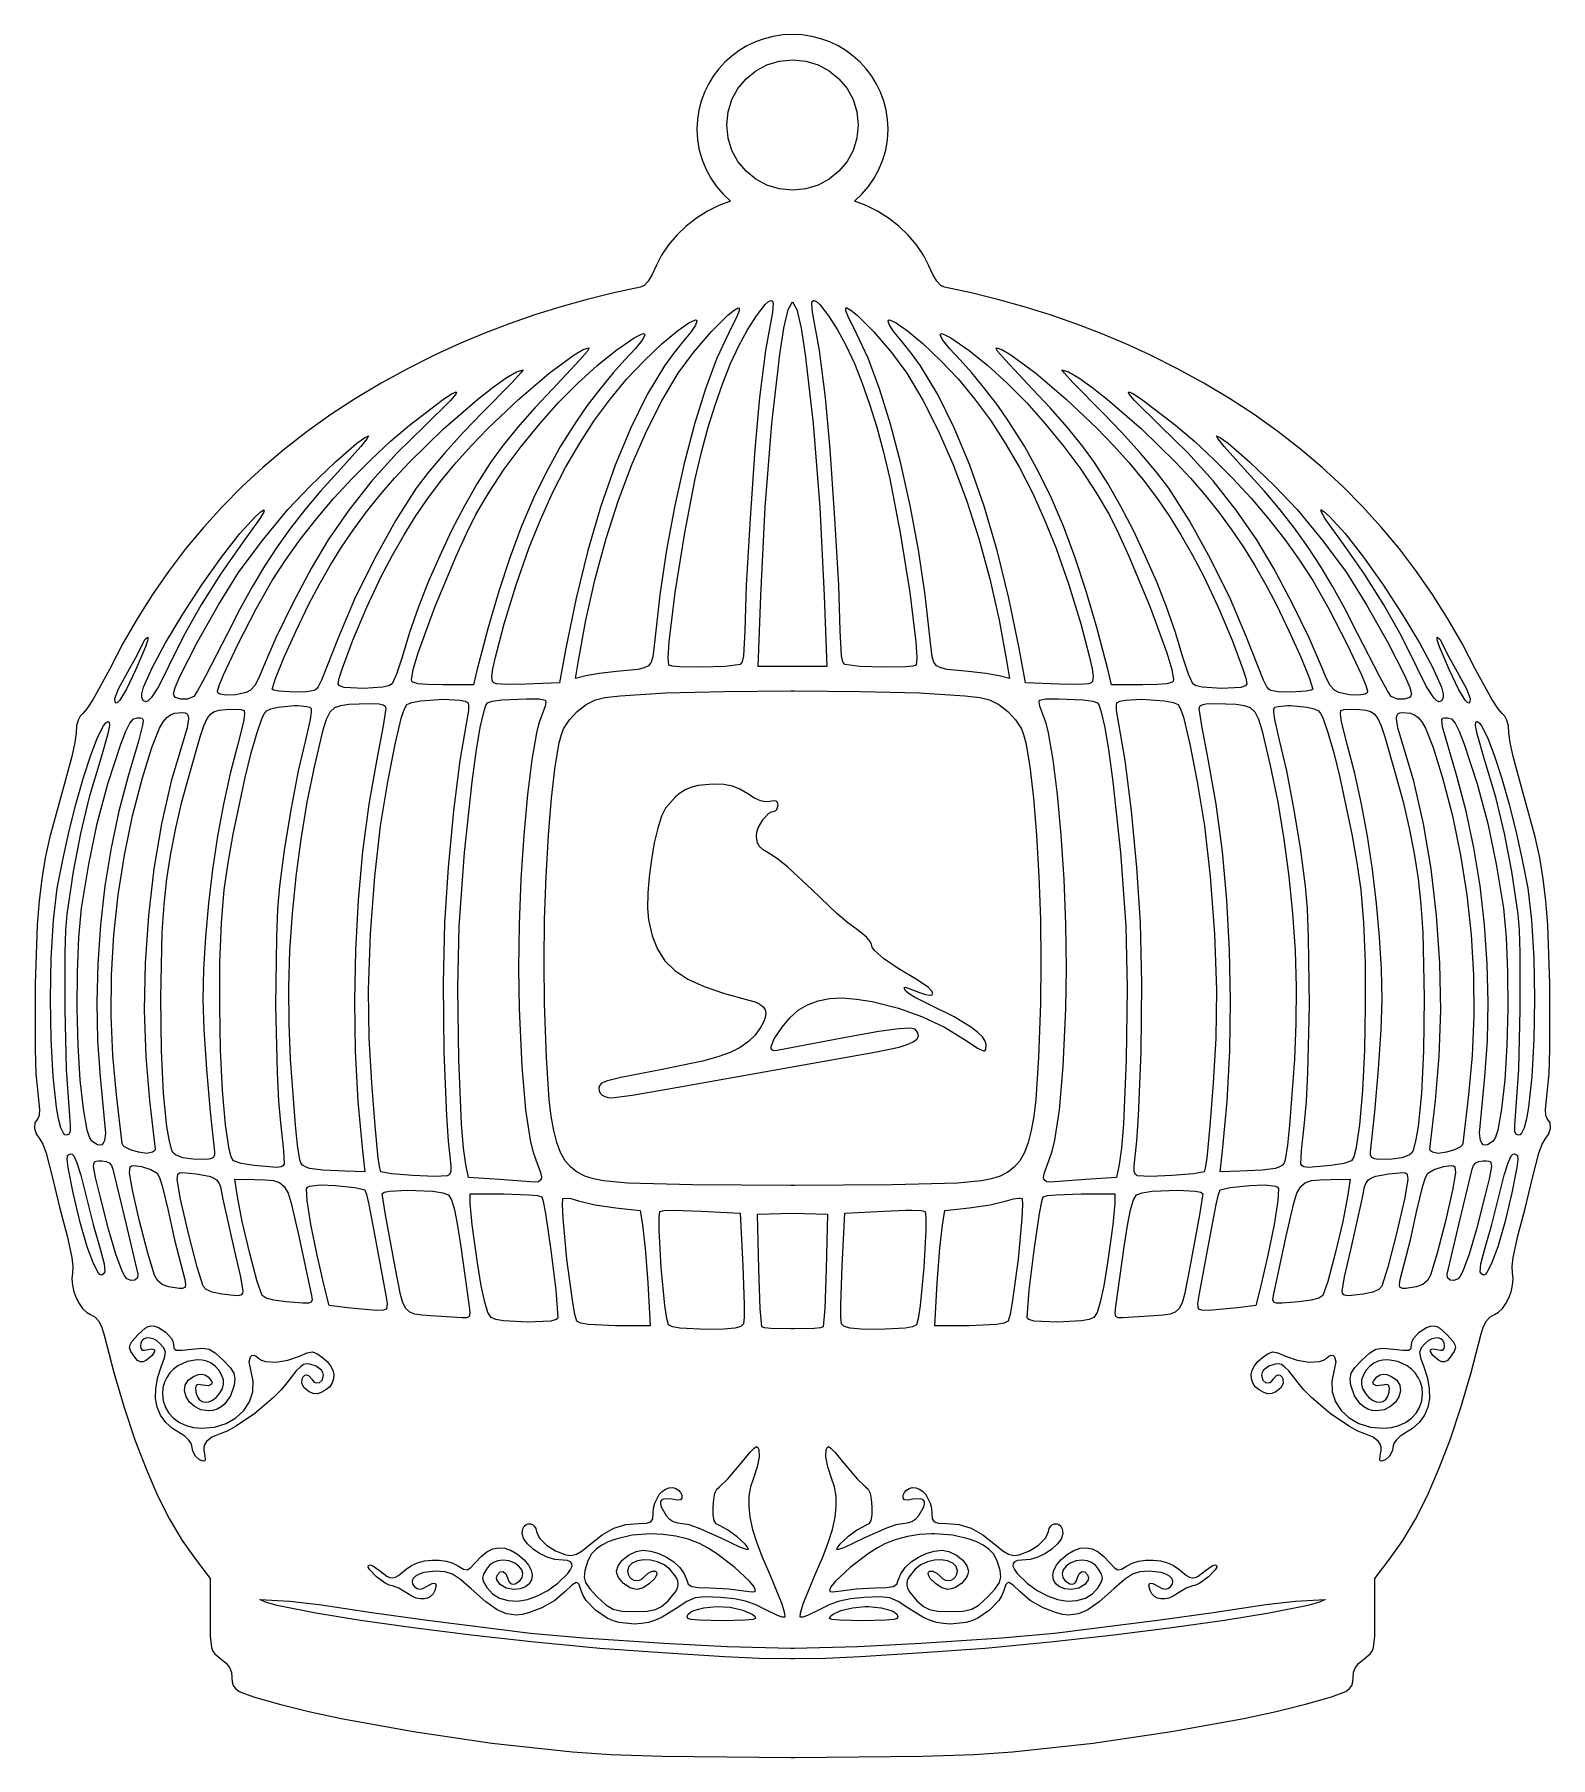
# Model space of a CAD drawing. Extents: x -40 to 250, y -16 to 313.
import ezdxf

# ---------------------------------------------------------------- set-up
doc = ezdxf.new("R2010")
doc.units = 0

msp = doc.modelspace()

# ---------------------------------------------------------------- linework, layer by layer
at = {"layer": 'Layer 1'}
for p, q in [((101.335049, 312.39504), (99.589672, 311.949772)), ((103.143029, 312.668884), (101.335049, 312.39504)), ((105.00441, 312.762191), (103.143029, 312.668884)), ((106.865691, 312.668884), (105.00441, 312.762191)), ((105.00441, 312.762191), (105.00441, 312.762191)), ((108.673391, 312.39504), (106.865691, 312.668884)), ((110.418332, 311.949772), (108.673391, 312.39504)), ((94.821177, 309.676573), (93.41823, 308.636756)), ((96.323535, 310.581425), (94.821177, 309.676573)), ((97.9161, 311.342196), (96.323535, 310.581425)), ((99.589672, 311.949772), (97.9161, 311.342196)), ((112.09134, 311.342196), (110.418332, 311.949772)), ((113.683238, 310.581425), (112.09134, 311.342196)), ((115.18485, 309.676573), (113.683238, 310.581425)), ((116.587001, 308.636756), (115.18485, 309.676573)), ((90.947372, 306.188681), (89.897864, 304.798651)), ((92.123894, 307.471087), (90.947372, 306.188681)), ((93.41823, 308.636756), (92.123894, 307.471087)), ((96.137884, 304.288032), (97.994208, 305.805857)), ((97.994208, 305.805857), (100.12445, 306.952052)), ((100.12445, 306.952052), (102.478041, 307.676513)), ((102.478041, 307.676513), (105.00441, 307.929135)), ((105.00441, 307.929135), (107.5304, 307.676513)), ((105.00441, 307.929135), (105.00441, 307.929135)), ((107.5304, 307.676513), (109.882992, 306.952052)), ((109.882992, 306.952052), (112.011822, 305.805857)), ((112.011822, 305.805857), (113.866527, 304.288032)), ((117.880514, 307.471087), (116.587001, 308.636756)), ((119.056214, 306.188681), (117.880514, 307.471087)), ((120.104925, 304.798651), (119.056214, 306.188681)), ((88.984574, 303.310113), (88.216703, 301.73218)), ((89.897864, 304.798651), (88.984574, 303.310113)), ((93.449268, 300.337913), (94.606047, 302.448682)), ((94.606047, 302.448682), (96.137884, 304.288032)), ((113.866527, 304.288032), (115.396745, 302.448682)), ((115.396745, 302.448682), (116.552112, 300.337913)), ((121.01747, 303.310113), (120.104925, 304.798651)), ((121.784674, 301.73218), (121.01747, 303.310113)), ((87.603451, 300.073966), (87.154022, 298.344587)), ((88.216703, 301.73218), (87.603451, 300.073966)), ((92.718116, 298.00583), (93.449268, 300.337913)), ((116.552112, 300.337913), (117.282264, 298.00583)), ((122.397362, 300.073966), (121.784674, 301.73218)), ((122.846356, 298.344587), (122.397362, 300.073966)), ((86.877617, 296.553156), (86.783438, 294.708787)), ((87.154022, 298.344587), (86.877617, 296.553156)), ((92.46316, 295.502537), (92.718116, 298.00583)), ((117.282264, 298.00583), (117.536841, 295.502537)), ((123.122482, 296.553156), (122.846356, 298.344587)), ((123.216563, 294.708787), (123.122482, 296.553156)), ((86.783438, 294.708787), (86.897836, 292.678661)), ((86.897836, 292.678661), (87.23275, 290.714827)), ((92.718115, 292.999245), (92.46316, 295.502537)), ((93.449267, 290.667161), (92.718115, 292.999245)), ((117.282264, 292.999245), (116.55211, 290.667161)), ((117.536841, 295.502537), (117.282264, 292.999245)), ((122.767251, 290.714827), (123.102165, 292.678661)), ((123.102165, 292.678661), (123.216563, 294.708787)), ((87.23275, 290.714827), (87.77576, 288.829258)), ((94.606045, 288.556392), (93.449267, 290.667161)), ((116.55211, 290.667161), (115.396744, 288.556392)), ((122.224241, 288.829258), (122.767251, 290.714827)), ((87.77576, 288.829258), (88.514445, 287.033932)), ((88.514445, 287.033932), (89.436385, 285.340823)), ((96.137882, 286.717042), (94.606045, 288.556392)), ((97.994206, 285.199217), (96.137882, 286.717042)), ((113.866526, 286.717043), (112.011822, 285.199218)), ((115.396744, 288.556392), (113.866526, 286.717043)), ((120.563615, 285.340823), (121.485556, 287.033932)), ((121.485556, 287.033932), (122.224241, 288.829258)), ((89.436385, 285.340823), (90.529161, 283.761906)), ((90.529161, 283.761906), (91.780351, 282.309157)), ((100.124448, 284.053022), (97.994206, 285.199217)), ((102.47804, 283.328561), (100.124448, 284.053022)), ((105.00441, 283.07594), (102.47804, 283.328561)), ((107.5304, 283.328561), (105.00441, 283.07594)), ((109.882992, 284.053022), (107.5304, 283.328561)), ((112.011822, 285.199218), (109.882992, 284.053022)), ((118.21965, 282.309157), (119.47084, 283.761906)), ((119.47084, 283.761906), (120.563615, 285.340823)), ((90.953595, 280.179525), (88.773155, 279.084784)), ((93.177535, 280.994551), (90.953595, 280.179525)), ((91.780351, 282.309157), (93.177535, 280.994551)), ((116.822466, 280.994551), (118.21965, 282.309157)), ((119.046405, 280.179525), (116.822466, 280.994551)), ((121.226845, 279.084784), (119.046405, 280.179525)), ((84.716143, 276.200628), (82.926253, 274.483453)), ((86.679557, 277.746445), (84.716143, 276.200628)), ((88.773155, 279.084784), (86.679557, 277.746445)), ((123.320443, 277.746445), (121.226845, 279.084784)), ((125.283858, 276.200628), (123.320443, 277.746445)), ((127.073748, 274.483453), (125.283858, 276.200628)), ((82.926253, 274.483453), (81.353229, 272.631038)), ((128.646772, 272.631038), (127.073748, 274.483453)), ((80.040413, 270.679502), (79.031146, 268.664965)), ((81.353229, 272.631038), (80.040413, 270.679502)), ((129.959588, 270.679502), (128.646772, 272.631038)), ((130.968854, 268.664965), (129.959588, 270.679502)), ((78.245585, 266.964475), (77.485495, 265.719992)), ((79.031146, 268.664965), (78.245585, 266.964475)), ((131.754414, 266.964475), (130.968854, 268.664965)), ((132.514504, 265.719992), (131.754414, 266.964475)), ((70.925817, 263.480197), (65.856978, 262.23403)), ((76.014896, 264.563923), (70.925817, 263.480197)), ((76.744167, 264.922735), (76.014896, 264.563923)), ((77.485495, 265.719992), (76.744167, 264.922735)), ((133.255832, 264.922735), (132.514504, 265.719992)), ((133.985104, 264.563923), (133.255832, 264.922735)), ((139.074182, 263.480197), (133.985104, 264.563923)), ((144.143021, 262.23403), (139.074182, 263.480197)), ((60.826329, 260.831367), (55.851821, 259.278155)), ((65.856978, 262.23403), (60.826329, 260.831367)), ((92.6885, 259.239205), (93.857638, 260.199678)), ((93.857638, 260.199678), (94.632743, 260.612812)), ((94.814957, 260.062206), (94.415995, 258.978465)), ((94.632743, 260.612812), (94.853229, 260.568715)), ((94.632743, 260.612812), (94.632743, 260.612812)), ((94.853229, 260.568715), (94.814957, 260.062206)), ((98.107604, 259.131146), (99.800775, 261.29142)), ((99.800775, 261.29142), (100.430395, 261.840231)), ((101.167952, 259.827882), (99.872831, 252.51635)), ((100.430395, 261.840231), (100.903368, 262.032743)), ((100.903368, 262.032743), (101.183412, 261.905175)), ((100.903368, 262.032743), (100.903368, 262.032743)), ((101.32663, 261.49661), (101.167952, 259.827882)), ((101.183412, 261.905175), (101.32663, 261.49661)), ((103.37143, 256.746328), (104.148924, 260.348229)), ((104.148924, 260.348229), (105.00441, 261.794618)), ((105.00441, 261.794618), (105.851077, 260.348229)), ((105.00441, 261.794618), (105.00441, 261.794618)), ((105.851077, 260.348229), (106.628571, 256.746328)), ((108.667016, 261.428508), (108.781574, 261.854818)), ((108.832049, 259.827882), (108.667016, 261.428508)), ((108.781574, 261.854818), (109.017257, 262.032743)), ((110.127167, 252.51635), (108.832049, 259.827882)), ((109.017257, 262.032743), (109.096632, 262.032743)), ((109.017257, 262.032743), (109.017257, 262.032743)), ((109.096632, 262.032743), (109.569604, 261.840231)), ((109.569604, 261.840231), (110.199223, 261.291419)), ((110.199223, 261.291419), (111.892396, 259.131146)), ((115.146771, 260.568715), (115.243785, 260.612812)), ((115.185042, 260.062205), (115.146771, 260.568715)), ((115.584003, 258.978465), (115.185042, 260.062205)), ((115.243785, 260.612812), (115.367257, 260.612812)), ((115.243785, 260.612812), (115.243785, 260.612812)), ((115.367257, 260.612812), (116.142361, 260.199679)), ((116.142361, 260.199679), (117.311499, 259.239206)), ((149.173669, 260.831368), (144.143021, 262.23403)), ((154.148178, 259.278156), (149.173669, 260.831368)), ((50.951404, 257.580338), (46.143028, 255.743862)), ((55.851821, 259.278155), (50.951404, 257.580338)), ((80.162629, 253.831845), (83.069593, 256.275384)), ((83.069593, 256.275384), (85.244972, 257.807446)), ((85.244972, 257.807446), (86.518854, 258.346215)), ((86.493632, 257.326084), (85.594321, 255.996691)), ((86.783783, 258.100595), (86.493632, 257.326084)), ((86.518854, 258.346215), (86.717324, 258.287892)), ((86.518854, 258.346215), (86.518854, 258.346215)), ((86.717324, 258.287892), (86.783783, 258.100595)), ((89.58205, 256.117495), (92.6885, 259.239205)), ((94.415995, 258.978465), (92.807118, 255.718021)), ((94.765963, 253.384611), (96.399677, 256.422089)), ((96.399677, 256.422089), (98.107604, 259.131146)), ((102.586868, 251.768655), (103.37143, 256.746328)), ((106.628571, 256.746328), (107.413132, 251.768657)), ((111.892396, 259.131146), (113.600322, 256.42209)), ((113.600322, 256.42209), (115.234035, 253.384611)), ((117.192882, 255.718021), (115.584003, 258.978465)), ((117.311499, 259.239206), (120.417948, 256.117495)), ((123.216216, 258.100595), (123.282676, 258.287891)), ((123.506366, 257.326084), (123.216216, 258.100595)), ((123.282676, 258.287891), (123.481146, 258.346215)), ((123.481146, 258.346215), (124.755027, 257.807447)), ((123.481146, 258.346215), (123.481146, 258.346215)), ((124.405678, 255.996692), (123.506366, 257.326084)), ((124.755027, 257.807447), (126.930405, 256.275384)), ((126.930405, 256.275384), (129.83737, 253.831845)), ((159.048595, 257.580339), (154.148178, 259.278156)), ((163.856971, 255.743863), (159.048595, 257.580339)), ((41.444644, 253.774672), (36.874202, 251.678715)), ((46.143028, 255.743862), (41.444644, 253.774672)), ((65.099116, 252.66767), (66.181216, 253.019271)), ((66.181216, 253.019271), (66.185346, 252.858841)), ((66.181216, 253.019271), (66.181216, 253.019271)), ((71.331771, 252.534201), (74.817839, 254.921376)), ((74.817839, 254.921376), (75.923347, 255.516314)), ((76.310911, 254.4667), (75.058158, 252.908138)), ((75.923347, 255.516314), (76.596979, 255.718021)), ((76.820344, 255.407381), (76.310911, 254.4667)), ((76.596979, 255.718021), (76.799604, 255.642216)), ((76.596979, 255.718021), (76.596979, 255.718021)), ((76.693993, 250.558646), (80.162629, 253.831845)), ((76.799604, 255.642216), (76.820344, 255.407381)), ((84.031771, 254.086423), (82.305975, 251.951819)), ((85.594321, 255.996691), (84.031771, 254.086423)), ((86.141242, 252.130179), (89.58205, 256.117495)), ((92.807118, 255.718021), (90.580044, 251.025957)), ((93.205144, 250.014776), (94.765963, 253.384611)), ((115.234035, 253.384611), (116.794855, 250.014777)), ((119.419956, 251.025956), (117.192882, 255.718021)), ((120.417948, 256.117495), (123.858757, 252.130178)), ((125.968229, 254.086423), (124.405678, 255.996692)), ((127.694025, 251.951818), (125.968229, 254.086423)), ((129.83737, 253.831845), (133.306007, 250.558646)), ((133.179655, 255.40738), (133.200396, 255.642215)), ((133.689088, 254.4667), (133.179655, 255.40738)), ((133.200396, 255.642215), (133.403021, 255.718021)), ((133.403021, 255.718021), (134.076652, 255.516314)), ((133.403021, 255.718021), (133.403021, 255.718021)), ((134.941841, 252.908138), (133.689088, 254.4667)), ((134.076652, 255.516314), (135.18216, 254.921376)), ((135.18216, 254.921376), (138.668229, 252.534201)), ((143.814653, 252.85884), (143.818785, 253.019271)), ((143.818785, 253.019271), (144.900883, 252.66767)), ((143.818785, 253.019271), (143.818785, 253.019271)), ((168.555356, 253.774673), (163.856971, 255.743863)), ((173.125799, 251.678715), (168.555356, 253.774673)), ((36.874202, 251.678715), (31.616084, 249.042117)), ((58.620365, 248.1661), (63.397489, 251.677236)), ((64.473959, 250.710536), (59.231493, 245.161146)), ((63.397489, 251.677236), (65.099116, 252.66767)), ((65.883225, 252.399062), (64.473959, 250.710536)), ((66.185346, 252.858841), (65.883225, 252.399062)), ((67.73061, 249.652268), (71.331771, 252.534201)), ((73.051563, 250.743854), (70.802937, 248.254943)), ((75.058158, 252.908138), (73.051563, 250.743854)), ((73.415265, 247.082639), (76.693993, 250.558646)), ((82.305975, 251.951819), (80.608139, 249.571815)), ((83.193924, 248.159757), (86.141242, 252.130179)), ((90.580044, 251.025957), (88.396093, 245.21447)), ((91.715899, 246.308653), (93.205144, 250.014776)), ((99.872831, 252.51635), (98.698507, 243.529548)), ((101.083283, 238.592535), (102.586868, 251.768655)), ((107.413132, 251.768657), (108.916716, 238.592537)), ((111.301493, 243.529548), (110.127167, 252.51635)), ((116.794855, 250.014777), (118.284099, 246.308653)), ((121.603907, 245.214468), (119.419956, 251.025956)), ((123.858757, 252.130178), (126.806077, 248.159757)), ((129.39186, 249.571814), (127.694025, 251.951818)), ((133.306007, 250.558646), (136.584735, 247.08264)), ((136.948438, 250.743854), (134.941841, 252.908138)), ((139.197062, 248.254943), (136.948438, 250.743854)), ((138.668229, 252.534201), (142.26939, 249.652268)), ((144.116774, 252.399061), (143.814653, 252.85884)), ((145.526039, 250.710536), (144.116774, 252.399061)), ((144.900883, 252.66767), (146.60251, 251.677237)), ((150.768507, 245.161146), (145.526039, 250.710536)), ((146.60251, 251.677237), (151.379633, 248.1661)), ((178.383916, 249.042116), (173.125799, 251.678715)), ((31.616084, 249.042117), (26.548427, 246.26421)), ((51.530204, 246.416926), (45.825938, 240.619132)), ((47.911327, 245.493962), (50.4257, 247.27073)), ((50.4257, 247.27073), (52.382482, 248.421057)), ((53.162309, 248.18171), (51.530204, 246.416926)), ((52.382482, 248.421057), (53.639966, 248.830035)), ((52.819274, 243.25832), (58.620365, 248.1661)), ((53.639966, 248.830035), (53.162309, 248.18171)), ((53.639966, 248.830035), (53.639966, 248.830035)), ((64.041652, 246.283529), (67.73061, 249.652268)), ((70.802937, 248.254943), (68.307452, 245.22063)), ((70.269025, 243.291306), (73.415265, 247.082639)), ((80.608139, 249.571815), (77.310743, 244.113252)), ((80.127851, 243.061655), (83.193924, 248.159757)), ((126.806077, 248.159757), (129.872148, 243.061656)), ((132.689256, 244.11325), (129.39186, 249.571814)), ((136.584735, 247.08264), (139.730974, 243.291308)), ((141.692546, 245.22063), (139.197062, 248.254943)), ((142.26939, 249.652268), (145.958347, 246.283531)), ((151.379633, 248.1661), (157.180725, 243.258319)), ((156.360035, 248.830035), (157.617518, 248.421057)), ((156.83769, 248.181709), (156.360035, 248.830035)), ((156.360035, 248.830035), (156.360035, 248.830035)), ((158.469795, 246.416926), (156.83769, 248.181709)), ((157.617518, 248.421057), (159.574299, 247.270731)), ((164.174063, 240.619132), (158.469795, 246.416926)), ((159.574299, 247.270731), (162.088673, 245.493962)), ((183.451573, 246.264209), (178.383916, 249.042116)), ((21.669697, 243.343528), (16.978361, 240.278607)), ((26.548427, 246.26421), (21.669697, 243.343528)), ((38.171452, 243.048172), (39.958866, 244.223147)), ((38.439721, 237.554078), (44.981068, 243.205659)), ((40.797757, 244.171206), (39.797241, 242.947276)), ((39.958866, 244.223147), (40.842952, 244.596701)), ((40.938173, 244.483781), (40.797757, 244.171206)), ((40.842952, 244.596701), (40.938173, 244.483781)), ((40.842952, 244.596701), (40.842952, 244.596701)), ((44.981068, 243.205659), (47.911327, 245.493962)), ((46.963646, 237.726354), (52.819274, 243.25832)), ((59.231493, 245.161146), (55.845931, 241.579922)), ((60.346368, 242.523689), (64.041652, 246.283529)), ((68.307452, 245.22063), (65.868919, 242.024283)), ((67.266528, 239.203096), (70.269025, 243.291306)), ((77.310743, 244.113252), (74.168364, 237.786016)), ((88.396093, 245.21447), (86.300345, 238.470666)), ((90.296912, 242.262308), (91.715899, 246.308653)), ((98.698507, 243.529548), (97.818897, 233.66892)), ((112.181102, 233.668918), (111.301493, 243.529548)), ((118.284099, 246.308653), (119.703087, 242.262308)), ((123.699655, 238.470664), (121.603907, 245.214468)), ((135.831634, 237.786014), (132.689256, 244.11325)), ((139.730974, 243.291308), (142.733471, 239.203098)), ((144.13108, 242.024284), (141.692546, 245.22063)), ((145.958347, 246.283531), (149.65363, 242.523691)), ((154.154068, 241.579921), (150.768507, 245.161146)), ((157.180725, 243.258319), (163.036354, 237.726354)), ((162.088673, 245.493962), (165.018932, 243.205659)), ((165.018932, 243.205659), (171.560279, 237.554078)), ((169.061826, 244.48378), (169.157049, 244.596701)), ((169.202242, 244.171205), (169.061826, 244.48378)), ((169.157049, 244.596701), (170.041133, 244.223148)), ((169.157049, 244.596701), (169.157049, 244.596701)), ((170.202757, 242.947276), (169.202242, 244.171205)), ((170.041133, 244.223148), (171.828547, 243.048172)), ((188.330303, 243.343527), (183.451573, 246.264209)), ((193.021639, 240.278605), (188.330303, 243.343527)), ((16.978361, 240.278607), (12.472888, 237.06798)), ((31.988229, 238.281979), (38.171452, 243.048172)), ((39.797241, 242.947276), (34.828091, 238.10559)), ((45.825938, 240.619132), (42.274445, 236.948888)), ((55.845931, 241.579922), (52.529013, 237.796342)), ((56.726227, 238.468449), (60.346368, 242.523689)), ((65.868919, 242.024283), (63.791146, 239.049271)), ((77.193124, 237.270902), (80.127851, 243.061655)), ((88.946861, 237.871808), (90.296912, 242.262308)), ((119.703087, 242.262308), (121.053137, 237.871807)), ((129.872148, 243.061656), (132.806875, 237.270904)), ((146.208854, 239.049271), (144.13108, 242.024284)), ((149.65363, 242.523691), (153.273771, 238.468451)), ((157.470985, 237.796342), (154.154068, 241.579921)), ((167.725554, 236.948887), (164.174063, 240.619132)), ((175.17191, 238.10559), (170.202757, 242.947276)), ((171.828547, 243.048172), (178.011771, 238.281979)), ((197.527112, 237.067978), (193.021639, 240.278605)), ((12.472888, 237.06798), (8.151743, 233.710181)), ((28.307773, 235.148272), (31.988229, 238.281979)), ((34.828091, 238.10559), (29.632598, 233.020041)), ((31.935313, 231.235246), (38.439721, 237.554078)), ((42.274445, 236.948888), (38.715446, 233.020729)), ((43.776867, 234.416792), (46.963646, 237.726354)), ((52.529013, 237.796342), (49.606617, 234.19605)), ((53.2627, 234.213511), (56.726227, 238.468449)), ((63.791146, 239.049271), (60.780646, 234.234585)), ((64.41903, 234.836455), (67.266528, 239.203096)), ((74.168364, 237.786016), (71.209786, 230.66539)), ((74.421113, 230.877811), (77.193124, 237.270902)), ((86.300345, 238.470666), (84.337881, 230.981653)), ((87.66443, 233.133218), (88.946861, 237.871808)), ((99.81165, 222.632943), (101.083283, 238.592535)), ((108.916716, 238.592537), (110.188349, 222.632945)), ((121.053137, 237.871807), (122.335569, 233.133218)), ((125.662118, 230.981651), (123.699655, 238.470664)), ((132.806875, 237.270904), (135.578886, 230.877813)), ((138.790212, 230.665388), (135.831634, 237.786014)), ((142.733471, 239.203098), (145.580969, 234.836457)), ((149.219354, 234.234584), (146.208854, 239.049271)), ((153.273771, 238.468451), (156.737299, 234.213513)), ((160.393382, 234.196051), (157.470985, 237.796342)), ((163.036354, 237.726354), (166.223133, 234.416793)), ((171.284553, 233.020729), (167.725554, 236.948887)), ((171.560279, 237.554078), (178.064688, 231.235246)), ((180.367402, 233.020039), (175.17191, 238.10559)), ((178.011771, 238.281979), (181.692227, 235.148273)), ((201.848256, 233.710179), (197.527112, 237.067978)), ((8.151743, 233.710181), (4.013395, 230.203745)), ((17.871748, 231.298955), (21.953066, 234.823924)), ((22.691548, 234.218525), (18.31809, 229.330246)), ((21.953066, 234.823924), (23.368902, 235.863739)), ((23.889746, 235.702373), (22.691548, 234.218525)), ((23.368902, 235.863739), (24.174201, 236.244687)), ((24.174201, 236.244687), (23.889746, 235.702373)), ((24.174201, 236.244687), (24.174201, 236.244687)), ((24.643453, 231.739915), (28.307773, 235.148272)), ((40.839837, 231.134658), (43.776867, 234.416792)), ((49.606617, 234.19605), (47.404618, 231.16469)), ((50.037255, 229.854578), (53.2627, 234.213511)), ((60.780646, 234.234585), (58.063425, 229.375738)), ((61.737786, 230.209833), (64.41903, 234.836455)), ((97.818897, 233.66892), (96.900681, 220.502668)), ((113.099318, 220.502666), (112.181102, 233.668918)), ((145.580969, 234.836457), (148.262213, 230.209835)), ((151.936574, 229.375736), (149.219354, 234.234584)), ((156.737299, 234.213513), (159.962744, 229.85458)), ((162.595382, 231.16469), (160.393382, 234.196051)), ((166.223133, 234.416793), (169.160162, 231.13466)), ((181.692227, 235.148273), (185.356546, 231.739917)), ((185.825799, 236.244687), (186.631097, 235.86374)), ((186.110253, 235.702373), (185.825799, 236.244687)), ((185.825799, 236.244687), (185.825799, 236.244687)), ((187.30845, 234.218525), (186.110253, 235.702373)), ((186.631097, 235.86374), (188.046933, 234.823925)), ((191.68191, 229.330246), (187.30845, 234.218525)), ((188.046933, 234.823925), (192.128251, 231.298957)), ((205.986604, 230.203743), (201.848256, 233.710179)), ((4.013395, 230.203745), (0.056311, 226.547206)), ((13.094174, 226.732304), (17.871748, 231.298955)), ((21.045079, 228.11321), (24.643453, 231.739915)), ((29.632598, 233.020041), (24.792783, 227.657958)), ((29.079034, 228.15682), (31.935313, 231.235246)), ((38.715446, 233.020729), (35.563151, 229.304463)), ((38.118976, 227.833176), (40.839837, 231.134658)), ((47.404618, 231.16469), (44.865475, 227.119603)), ((59.234052, 225.341676), (61.737786, 230.209833)), ((71.209786, 230.66539), (68.463791, 222.826656)), ((71.843191, 223.972694), (74.421113, 230.877811)), ((84.337881, 230.981653), (82.553781, 222.93454)), ((86.448299, 228.042607), (87.66443, 233.133218)), ((122.335569, 233.133218), (123.551702, 228.042607)), ((127.446218, 222.934538), (125.662118, 230.981651)), ((135.578886, 230.877813), (138.156808, 223.972696)), ((141.536207, 222.826654), (138.790212, 230.665388)), ((148.262213, 230.209835), (150.765947, 225.341678)), ((165.134525, 227.119602), (162.595382, 231.16469)), ((169.160162, 231.13466), (171.881023, 227.833178)), ((174.436847, 229.304464), (171.284553, 233.020729)), ((178.064688, 231.235246), (180.920966, 228.156821)), ((185.207217, 227.657956), (180.367402, 233.020039)), ((185.356546, 231.739917), (188.95492, 228.113212)), ((192.128251, 231.298957), (196.905827, 226.732306)), ((209.943688, 226.547204), (205.986604, 230.203743)), ((8.784271, 222.186496), (13.094174, 226.732304)), ((18.31809, 229.330246), (15.00707, 225.666087)), ((17.562458, 224.324462), (21.045079, 228.11321)), ((24.792783, 227.657958), (20.371281, 222.093529)), ((26.362395, 225.000745), (29.079034, 228.15682)), ((35.563151, 229.304463), (33.231771, 226.269898)), ((35.580704, 224.465566), (38.118976, 227.833176)), ((44.865475, 227.119603), (42.384734, 222.759548)), ((47.131363, 225.487353), (50.037255, 229.854578)), ((58.063425, 229.375738), (55.58557, 224.337845)), ((84.449567, 217.764065), (86.448299, 228.042607)), ((123.551702, 228.042607), (125.550432, 217.764067)), ((154.414428, 224.337843), (151.936574, 229.375736)), ((159.962744, 229.85458), (162.868636, 225.487354)), ((167.615265, 222.759546), (165.134525, 227.119602)), ((171.881023, 227.833178), (174.419294, 224.465569)), ((176.768229, 226.269898), (174.436847, 229.304464)), ((180.920966, 228.156821), (183.637604, 225.000746)), ((189.628718, 222.093527), (185.207217, 227.657956)), ((188.95492, 228.113212), (192.437542, 224.324464)), ((194.992931, 225.666086), (191.68191, 229.330246)), ((196.905827, 226.732306), (201.215729, 222.186496)), ((0.056311, 226.547206), (-3.721042, 222.739099)), ((15.00707, 225.666087), (12.012178, 222.128269)), ((14.245398, 220.429974), (17.562458, 224.324462)), ((23.781389, 221.761337), (26.362395, 225.000745)), ((33.231771, 226.269898), (29.341439, 220.160363)), ((33.191441, 220.985052), (35.580704, 224.465566)), ((44.626493, 221.207537), (47.131363, 225.487353)), ((55.58557, 224.337845), (53.293172, 218.986023)), ((56.919082, 220.250433), (59.234052, 225.341676)), ((69.490729, 216.645865), (71.843191, 223.972694)), ((138.156808, 223.972696), (140.50927, 216.645867)), ((150.765947, 225.341678), (153.080918, 220.250434)), ((156.706827, 218.986021), (154.414428, 224.337843)), ((162.868636, 225.487354), (165.373507, 221.207537)), ((174.419294, 224.465569), (176.808557, 220.985054)), ((180.658561, 220.160361), (176.768229, 226.269898)), ((183.637604, 225.000746), (186.21861, 221.761339)), ((192.437542, 224.324464), (195.754603, 220.429976)), ((197.987823, 222.128268), (194.992931, 225.666086)), ((213.721041, 222.739097), (209.943688, 226.547204)), ((-3.721042, 222.739099), (-7.320196, 218.777958)), ((-0.392343, 217.631268), (2.575382, 220.84594)), ((3.471477, 220.524509), (-0.043993, 215.589551)), ((2.575382, 220.84594), (3.665655, 221.793907)), ((4.183285, 221.725038), (3.471477, 220.524509)), ((3.665655, 221.793907), (4.215798, 222.11594)), ((3.899343, 216.246301), (8.784271, 222.186496)), ((4.28361, 222.020052), (4.183285, 221.725038)), ((4.215798, 222.11594), (4.28361, 222.020052)), ((4.215798, 222.11594), (4.215798, 222.11594)), ((12.012178, 222.128269), (9.272266, 218.627433)), ((11.143706, 216.48605), (14.245398, 220.429974)), ((20.371281, 222.093529), (16.430729, 216.40094)), ((21.332012, 218.432915), (23.781389, 221.761337)), ((29.341439, 220.160363), (25.271468, 212.80096)), ((30.917608, 217.344855), (33.191441, 220.985052)), ((42.384734, 222.759548), (39.994966, 218.156373)), ((42.830203, 217.643576), (44.626493, 221.207537)), ((54.804132, 214.954551), (56.919082, 220.250433)), ((68.463791, 222.826656), (65.959162, 214.345094)), ((82.553781, 222.93454), (80.993125, 214.516431)), ((96.900681, 220.502668), (96.178027, 207.739563)), ((98.945452, 205.702954), (99.81165, 222.632943)), ((110.188349, 222.632945), (111.054549, 205.702954)), ((113.821971, 207.739561), (113.099318, 220.502666)), ((129.006874, 214.51643), (127.446218, 222.934538)), ((144.040837, 214.345093), (141.536207, 222.826654)), ((153.080918, 220.250434), (155.195868, 214.954551)), ((165.373507, 221.207537), (167.169796, 217.643576)), ((170.005032, 218.156371), (167.615265, 222.759546)), ((176.808557, 220.985054), (179.08239, 217.344857)), ((184.728532, 212.800958), (180.658561, 220.160361)), ((186.21861, 221.761339), (188.667988, 218.432918)), ((193.569271, 216.40094), (189.628718, 222.093527)), ((195.754603, 220.429976), (198.856295, 216.486052)), ((200.727734, 218.627431), (197.987823, 222.128268)), ((201.215729, 222.186496), (206.100657, 216.246301)), ((205.748924, 222.11594), (205.784202, 222.11594)), ((205.852142, 221.651916), (205.748924, 222.11594)), ((205.748924, 222.11594), (205.748924, 222.11594)), ((205.784202, 222.11594), (206.334344, 221.793907)), ((206.594547, 220.424736), (205.852142, 221.651916)), ((206.334344, 221.793907), (207.424618, 220.84594)), ((210.043993, 215.589551), (206.594547, 220.424736)), ((207.424618, 220.84594), (210.392342, 217.631268)), ((217.320195, 218.777956), (213.721041, 222.739097)), ((-7.320196, 218.777958), (-10.742685, 214.662317)), ((-3.889532, 213.134235), (-0.392343, 217.631268)), ((9.272266, 218.627433), (6.726188, 215.074219)), ((19.010256, 215.009798), (21.332012, 218.432915)), ((28.725623, 213.498197), (30.917608, 217.344855)), ((39.994966, 218.156373), (37.72874, 213.381926)), ((40.842297, 213.293732), (42.830203, 217.643576)), ((53.293172, 218.986023), (51.132316, 213.185388)), ((82.65702, 206.388687), (84.449567, 217.764065)), ((125.550432, 217.764067), (127.342978, 206.388689)), ((158.867682, 213.185386), (156.706827, 218.986021)), ((167.169796, 217.643576), (169.157703, 213.293731)), ((172.271258, 213.381924), (170.005032, 218.156371)), ((179.08239, 217.344857), (181.274375, 213.498198)), ((188.667988, 218.432918), (190.989745, 215.0098)), ((203.273812, 215.074217), (200.727734, 218.627431)), ((210.392342, 217.631268), (213.889531, 213.134234)), ((220.742684, 214.662315), (217.320195, 218.777956)), ((-10.742685, 214.662317), (-13.990041, 210.39071)), ((-0.043993, 215.589551), (-4.086334, 209.83962)), ((-0.626077, 210.147954), (3.899343, 216.246301)), ((6.726188, 215.074219), (4.312796, 211.379267)), ((8.30719, 212.548993), (11.143706, 216.48605)), ((16.430729, 216.40094), (13.214531, 210.954429)), ((16.812116, 211.486304), (19.010256, 215.009798)), ((52.336382, 207.827043), (54.804132, 214.954551)), ((65.959162, 214.345094), (63.724682, 205.295989)), ((67.3951, 208.987636), (69.490729, 216.645865)), ((80.993125, 214.516431), (79.700993, 205.914437)), ((130.299007, 205.914436), (129.006874, 214.51643)), ((140.50927, 216.645867), (142.604899, 208.987638)), ((146.275318, 205.295988), (144.040837, 214.345093)), ((155.195868, 214.954551), (157.663616, 207.827042)), ((190.989745, 215.0098), (193.187885, 211.486305)), ((196.78547, 210.95443), (193.569271, 216.40094)), ((198.856295, 216.486052), (201.69281, 212.548994)), ((205.687204, 211.379265), (203.273812, 215.074217)), ((206.100657, 216.246301), (210.626077, 210.147954)), ((214.086335, 209.839621), (210.043993, 215.589551)), ((223.990039, 210.390709), (220.742684, 214.662315)), ((-13.990041, 210.39071), (-17.063796, 205.961672)), ((-7.613973, 207.837741), (-3.889532, 213.134235)), ((4.312796, 211.379267), (1.970941, 207.453217)), ((5.785659, 208.675107), (8.30719, 212.548993)), ((13.214531, 210.954429), (9.701146, 204.334817)), ((14.733586, 207.856749), (16.812116, 211.486304)), ((25.271468, 212.80096), (21.479686, 205.071964)), ((26.581908, 209.398301), (28.725623, 213.498197)), ((37.72874, 213.381926), (35.618627, 208.508055)), ((36.823153, 203.59638), (40.842297, 213.293732)), ((51.132316, 213.185388), (49.049093, 206.801057)), ((160.950906, 206.801056), (158.867682, 213.185386)), ((169.157703, 213.293731), (173.176847, 203.59638)), ((174.381372, 208.508053), (172.271258, 213.381924)), ((181.274375, 213.498198), (183.418091, 209.398301)), ((188.520313, 205.071963), (184.728532, 212.800958)), ((193.187885, 211.486305), (195.266415, 207.85675)), ((200.298854, 204.334817), (196.78547, 210.95443)), ((201.69281, 212.548994), (204.214341, 208.675107)), ((208.029058, 207.453215), (205.687204, 211.379265)), ((213.889531, 213.134234), (217.613973, 207.83774)), ((227.063795, 205.961671), (223.990039, 210.390709)), ((-11.263455, 202.224687), (-7.613973, 207.837741)), ((-4.086334, 209.83962), (-7.759854, 204.021988)), ((-4.455797, 204.043189), (-0.626077, 210.147954)), ((1.970941, 207.453217), (-0.360523, 203.206709)), ((2.731104, 203.247702), (5.785659, 208.675107)), ((12.770659, 204.115454), (14.733586, 207.856749)), ((23.847395, 203.555218), (26.581908, 209.398301)), ((35.618627, 208.508055), (33.697196, 203.606607)), ((50.043628, 200.366887), (52.336382, 207.827043)), ((65.587675, 201.088321), (67.3951, 208.987636)), ((96.178027, 207.739563), (95.885104, 199.088371)), ((114.114896, 199.088371), (113.821971, 207.739561)), ((142.604899, 208.987638), (144.412325, 201.088322)), ((157.663616, 207.827042), (159.956371, 200.366887)), ((176.302803, 203.606605), (174.381372, 208.508053)), ((183.418091, 209.398301), (186.152603, 203.555217)), ((195.266415, 207.85675), (197.229341, 204.115454)), ((204.214341, 208.675107), (207.268896, 203.247701)), ((210.360522, 203.206708), (208.029058, 207.453215)), ((210.626077, 210.147954), (214.455796, 204.043188)), ((217.759854, 204.021988), (214.086335, 209.839621)), ((217.613973, 207.83774), (221.263455, 202.224687)), ((-17.063796, 205.961672), (-19.965483, 201.373738)), ((-7.759854, 204.021988), (-11.054714, 198.149665)), ((-8.517655, 196.825945), (-4.455797, 204.043189)), ((9.701146, 204.334817), (6.481181, 197.704742)), ((10.261721, 198.915702), (12.770659, 204.115454)), ((21.479686, 205.071964), (18.423923, 197.853648)), ((49.049093, 206.801057), (46.98959, 199.698147)), ((63.724682, 205.295989), (61.789132, 195.754621)), ((79.700993, 205.914437), (78.722466, 197.315662)), ((81.501137, 196.954678), (82.65702, 206.388687)), ((98.460382, 192.262121), (98.945452, 205.702954)), ((111.054549, 205.702954), (111.539618, 192.262121)), ((127.342978, 206.388689), (128.498862, 196.95468)), ((131.277535, 197.315662), (130.299007, 205.914436)), ((148.210868, 195.754621), (146.275318, 205.295988)), ((163.010409, 199.698146), (160.950906, 206.801056)), ((191.576077, 197.853648), (188.520313, 205.071963)), ((197.229341, 204.115454), (199.738279, 198.915701)), ((203.518818, 197.704741), (200.298854, 204.334817)), ((214.455796, 204.043188), (218.517655, 196.825945)), ((221.054714, 198.149664), (217.759854, 204.021988)), ((229.965482, 201.373737), (227.063795, 205.961671)), ((-19.965483, 201.373738), (-22.696635, 196.625441)), ((-14.535764, 196.777975), (-11.263455, 202.224687)), ((-0.360523, 203.206709), (-2.742743, 198.550385)), ((-0.70421, 196.558268), (2.731104, 203.247702)), ((21.187874, 197.25332), (23.847395, 203.555218)), ((33.697196, 203.606607), (31.997017, 198.749429)), ((33.632103, 194.835458), (36.823153, 203.59638)), ((64.099827, 193.038232), (65.587675, 201.088321)), ((144.412325, 201.088322), (145.900174, 193.038232)), ((173.176847, 203.59638), (176.367898, 194.835459)), ((178.002983, 198.749428), (176.302803, 203.606605)), ((186.152603, 203.555217), (188.812126, 197.25332)), ((207.268896, 203.247701), (210.70421, 196.558268)), ((212.742743, 198.550385), (210.360522, 203.206708)), ((221.263455, 202.224687), (224.535765, 196.777975)), ((232.696635, 196.62544), (229.965482, 201.373737)), ((-18.899966, 196.627746), (-18.439707, 197.492747)), ((-18.439707, 197.492747), (-17.921007, 197.853648)), ((-17.933464, 197.357204), (-18.380053, 196.005778)), ((-17.921007, 197.853648), (-17.933464, 197.357204)), ((-17.921007, 197.853648), (-17.921007, 197.853648)), ((-11.054714, 198.149665), (-13.961077, 192.235662)), ((-2.742743, 198.550385), (-6.996699, 190.260451)), ((6.481181, 197.704742), (4.145243, 192.226843)), ((8.021315, 193.928952), (10.261721, 198.915702)), ((18.423923, 197.853648), (15.178368, 189.642746)), ((19.172644, 191.91084), (21.187874, 197.25332)), ((31.997017, 198.749429), (30.55066, 194.008371)), ((46.98959, 199.698147), (44.899896, 191.741773)), ((48.354007, 194.053411), (50.043628, 200.366887)), ((78.722466, 197.315662), (78.355443, 194.071587)), ((95.885104, 199.088371), (95.677553, 194.317019)), ((114.322446, 194.317019), (114.114896, 199.088371)), ((131.644556, 194.071588), (131.277535, 197.315662)), ((159.956371, 200.366887), (161.645992, 194.053412)), ((165.100104, 191.741773), (163.010409, 199.698146)), ((179.449341, 194.008371), (178.002983, 198.749428)), ((188.812126, 197.25332), (190.827357, 191.910841)), ((194.821632, 189.642746), (191.576077, 197.853648)), ((199.738279, 198.915701), (201.978685, 193.928952)), ((205.854757, 192.226843), (203.518818, 197.704741)), ((216.996699, 190.260451), (212.742743, 198.550385)), ((223.961077, 192.235662), (221.054714, 198.149664)), ((227.921007, 197.853648), (228.439707, 197.492747)), ((227.933464, 197.357205), (227.921007, 197.853648)), ((227.921007, 197.853648), (227.921007, 197.853648)), ((228.380053, 196.005778), (227.933464, 197.357205)), ((228.439707, 197.492747), (228.899966, 196.627746)), ((-22.696635, 196.625441), (-25.258785, 191.715315)), ((-21.766285, 191.212607), (-19.913816, 194.532299)), ((-18.380053, 196.005778), (-20.266979, 191.565385)), ((-19.913816, 194.532299), (-18.899966, 196.627746)), ((-17.128689, 191.980505), (-14.535764, 196.777975)), ((-11.740373, 190.490764), (-8.517655, 196.825945)), ((-3.509554, 190.646611), (-0.70421, 196.558268)), ((6.411537, 189.993943), (8.021315, 193.928952)), ((30.55066, 194.008371), (29.512941, 190.793052)), ((32.679313, 191.65615), (33.632103, 194.835458)), ((47.869166, 191.788967), (48.354007, 194.053411)), ((61.789132, 195.754621), (60.580868, 189.122398)), ((78.355443, 194.071587), (78.052, 193.08529)), ((81.296469, 193.915127), (81.501137, 196.954678)), ((81.412396, 192.500246), (81.296469, 193.915127)), ((95.677553, 194.317019), (95.406043, 193.11929)), ((114.593956, 193.119289), (114.322446, 194.317019)), ((128.498862, 196.95468), (128.703531, 193.915128)), ((128.703531, 193.915128), (128.587604, 192.500246)), ((131.947998, 193.085291), (131.644556, 194.071588)), ((149.419132, 189.122398), (148.210868, 195.754621)), ((161.645992, 194.053412), (162.130834, 191.788968)), ((176.367898, 194.835459), (177.320687, 191.656151)), ((180.487059, 190.793052), (179.449341, 194.008371)), ((201.978685, 193.928952), (203.588464, 189.993944)), ((210.70421, 196.558268), (213.509554, 190.646612)), ((218.517655, 196.825945), (221.740374, 190.490765)), ((224.535765, 196.777975), (227.12869, 191.980506)), ((230.266979, 191.565385), (228.380053, 196.005778)), ((228.899966, 196.627746), (229.913816, 194.532299)), ((229.913816, 194.532299), (231.766285, 191.212607)), ((235.258785, 191.715315), (232.696635, 196.62544)), ((-25.258785, 191.715315), (-28.333887, 186.036066)), ((-23.495722, 187.997287), (-21.766285, 191.212607)), ((-20.266979, 191.565385), (-22.019329, 187.963974)), ((-18.740017, 188.315179), (-17.128689, 191.980505)), ((-13.961077, 192.235662), (-15.819226, 188.477406)), ((-4.360135, 188.619888), (-3.509554, 190.646611)), ((4.145243, 192.226843), (3.263936, 190.081521)), ((18.584545, 190.042579), (19.172644, 191.91084)), ((29.512941, 190.793052), (28.672118, 188.94601)), ((32.332188, 189.73094), (32.679313, 191.65615)), ((44.899896, 191.741773), (44.150243, 188.769621)), ((47.69566, 190.36594), (47.869166, 191.788967)), ((63.605938, 189.977885), (64.099827, 193.038232)), ((68.138301, 190.895641), (65.599132, 190.454135)), ((71.437604, 191.283162), (68.138301, 190.895641)), ((75.492584, 191.700946), (71.437604, 191.283162)), ((76.718017, 191.98067), (75.492584, 191.700946)), ((77.538673, 192.415218), (76.718017, 191.98067)), ((78.052, 193.08529), (77.538673, 192.415218)), ((82.024787, 192.318171), (81.412396, 192.500246)), ((83.435373, 192.19767), (82.024787, 192.318171)), ((87.676199, 192.131734), (83.435373, 192.19767)), ((92.185019, 192.283126), (87.676199, 192.131734)), ((95.011979, 192.632537), (92.185019, 192.283126)), ((95.406043, 193.11929), (95.011979, 192.632537)), ((104.695729, 192.262121), (98.460382, 192.262121)), ((105.224896, 192.262121), (104.695729, 192.262121)), ((105.304271, 192.262121), (105.224896, 192.262121)), ((111.539618, 192.262121), (105.304271, 192.262121)), ((114.988021, 192.632537), (114.593956, 193.119289)), ((117.814979, 192.283127), (114.988021, 192.632537)), ((122.323799, 192.131734), (117.814979, 192.283127)), ((126.564626, 192.19767), (122.323799, 192.131734)), ((127.975212, 192.318171), (126.564626, 192.19767)), ((128.587604, 192.500246), (127.975212, 192.318171)), ((132.461325, 192.415218), (131.947998, 193.085291)), ((133.281981, 191.98067), (132.461325, 192.415218)), ((134.507414, 191.700945), (133.281981, 191.98067)), ((138.562396, 191.283162), (134.507414, 191.700945)), ((141.861698, 190.895641), (138.562396, 191.283162)), ((144.400868, 190.454135), (141.861698, 190.895641)), ((145.900174, 193.038232), (146.394063, 189.977885)), ((162.130834, 191.788968), (162.304341, 190.36594)), ((165.849757, 188.769621), (165.100104, 191.741773)), ((177.320687, 191.656151), (177.667813, 189.73094)), ((181.327882, 188.94601), (180.487059, 190.793052)), ((190.827357, 191.910841), (191.415456, 190.04258)), ((206.736065, 190.081521), (205.854757, 192.226843)), ((213.509554, 190.646612), (214.360136, 188.619889)), ((225.819227, 188.477406), (223.961077, 192.235662)), ((227.12869, 191.980506), (228.740017, 188.31518)), ((232.01933, 187.963975), (230.266979, 191.565385)), ((231.766285, 191.212607), (233.495722, 187.997287)), ((238.333887, 186.036066), (235.258785, 191.715315)), ((-24.218091, 186.150246), (-23.495722, 187.997287)), ((-22.019329, 187.963974), (-23.256577, 185.867338)), ((-19.08314, 187.057977), (-18.740017, 188.315179)), ((-15.819226, 188.477406), (-17.269891, 186.2519)), ((-13.052674, 187.03219), (-12.70228, 188.277242)), ((-12.70228, 188.277242), (-11.740373, 190.490764)), ((-8.456874, 187.620731), (-9.189757, 186.511843)), ((-6.996699, 190.260451), (-8.456874, 187.620731)), ((-4.674202, 187.552537), (-4.360135, 188.619888)), ((-4.555615, 187.242378), (-4.674202, 187.552537)), ((0.811493, 187.279135), (-1.231232, 186.859028)), ((1.67571, 187.724879), (0.811493, 187.279135)), ((2.466975, 188.619937), (1.67571, 187.724879)), ((3.263936, 190.081521), (2.466975, 188.619937)), ((5.794479, 187.949412), (6.411537, 189.993943)), ((6.126862, 187.725743), (5.794479, 187.949412)), ((7.03141, 187.543582), (6.126862, 187.725743)), ((10.001354, 187.376148), (7.03141, 187.543582)), ((12.3946, 187.420903), (10.001354, 187.376148)), ((13.760127, 187.684375), (12.3946, 187.420903)), ((14.195804, 187.958698), (13.760127, 187.684375)), ((14.540521, 188.360383), (14.195804, 187.958698)), ((15.178368, 189.642746), (14.540521, 188.360383)), ((18.371007, 188.94601), (18.584545, 190.042579)), ((18.644552, 188.550538), (18.371007, 188.94601)), ((19.502071, 188.279183), (18.644552, 188.550538)), ((23.168784, 188.072885), (19.502071, 188.279183)), ((26.882738, 188.304734), (23.168784, 188.072885)), ((28.05004, 188.579281), (26.882738, 188.304734)), ((28.672118, 188.94601), (28.05004, 188.579281)), ((32.400189, 189.47931), (32.332188, 189.73094)), ((32.618096, 189.271687), (32.400189, 189.47931)), ((33.58703, 188.975571), (32.618096, 189.271687)), ((35.4058, 188.81681), (33.58703, 188.975571)), ((38.241216, 188.769621), (35.4058, 188.81681)), ((44.150243, 188.769621), (38.241216, 188.769621)), ((47.808018, 189.424025), (47.69566, 190.36594)), ((48.057435, 189.139302), (47.808018, 189.424025)), ((48.532535, 188.956787), (48.057435, 189.139302)), ((50.450368, 188.832529), (48.532535, 188.956787)), ((54.142674, 188.919551), (50.450368, 188.832529)), ((60.580868, 189.122398), (54.142674, 188.919551)), ((65.599132, 190.454135), (63.605938, 189.977885)), ((80.758712, 187.205945), (92.037562, 187.511699)), ((92.037562, 187.511699), (104.695729, 187.596635)), ((104.695729, 187.596635), (105.304271, 187.596635)), ((104.695729, 187.596635), (104.695729, 187.596635)), ((105.304271, 187.596635), (117.962438, 187.511698)), ((117.962438, 187.511698), (129.241288, 187.205945)), ((146.394063, 189.977885), (144.400868, 190.454135)), ((155.857327, 188.919551), (149.419132, 189.122398)), ((159.549631, 188.832529), (155.857327, 188.919551)), ((161.467463, 188.956787), (159.549631, 188.832529)), ((161.942564, 189.139302), (161.467463, 188.956787)), ((162.191981, 189.424024), (161.942564, 189.139302)), ((162.304341, 190.36594), (162.191981, 189.424024)), ((171.758785, 188.769621), (165.849757, 188.769621)), ((174.594199, 188.816811), (171.758785, 188.769621)), ((176.412968, 188.975571), (174.594199, 188.816811)), ((177.381903, 189.271686), (176.412968, 188.975571)), ((177.599811, 189.479309), (177.381903, 189.271686)), ((177.667813, 189.73094), (177.599811, 189.479309)), ((181.94996, 188.579282), (181.327882, 188.94601)), ((183.11726, 188.304734), (181.94996, 188.579282)), ((186.831216, 188.072885), (183.11726, 188.304734)), ((190.497928, 188.279183), (186.831216, 188.072885)), ((191.355447, 188.550537), (190.497928, 188.279183)), ((191.628993, 188.94601), (191.355447, 188.550537)), ((191.415456, 190.04258), (191.628993, 188.94601)), ((195.45948, 188.360383), (194.821632, 189.642746)), ((195.804197, 187.958698), (195.45948, 188.360383)), ((196.239873, 187.684375), (195.804197, 187.958698)), ((197.6054, 187.420902), (196.239873, 187.684375)), ((199.998646, 187.376148), (197.6054, 187.420902)), ((202.96859, 187.543582), (199.998646, 187.376148)), ((203.873137, 187.725742), (202.96859, 187.543582)), ((203.588464, 189.993944), (204.205521, 187.949412)), ((204.205521, 187.949412), (203.873137, 187.725742)), ((207.533025, 188.619937), (206.736065, 190.081521)), ((208.324289, 187.724879), (207.533025, 188.619937)), ((209.188507, 187.279135), (208.324289, 187.724879)), ((211.231233, 186.859029), (209.188507, 187.279135)), ((214.360136, 188.619889), (214.674202, 187.552537)), ((214.674202, 187.552537), (214.555614, 187.242377)), ((218.456873, 187.62073), (216.996699, 190.260451)), ((219.189757, 186.511843), (218.456873, 187.62073)), ((221.740374, 190.490765), (222.702281, 188.277243)), ((222.702281, 188.277243), (223.052674, 187.03219)), ((227.269891, 186.2519), (225.819227, 188.477406)), ((228.740017, 188.31518), (229.083141, 187.057977)), ((233.256577, 185.867338), (232.01933, 187.963975)), ((233.495722, 187.997287), (234.218091, 186.150246)), ((-29.543176, 184.156119), (-30.312326, 183.283926)), ((-28.333887, 186.036066), (-29.543176, 184.156119)), ((-24.16431, 185.522976), (-24.218091, 186.150246)), ((-23.986804, 185.26594), (-24.16431, 185.522976)), ((-23.684563, 185.38033), (-23.986804, 185.26594)), ((-23.256577, 185.867338), (-23.684563, 185.38033)), ((-19.067535, 186.264898), (-19.08314, 187.057977)), ((-18.746806, 185.714136), (-19.067535, 186.264898)), ((-18.342764, 185.525585), (-18.746806, 185.714136)), ((-17.851696, 185.703442), (-18.342764, 185.525585)), ((-17.269891, 186.2519), (-17.851696, 185.703442)), ((-12.940316, 186.655277), (-13.052674, 187.03219)), ((-12.632958, 186.355429), (-12.940316, 186.655277)), ((-11.611524, 186.011012), (-12.632958, 186.355429)), ((-10.344936, 186.047098), (-11.611524, 186.011012)), ((-9.189757, 186.511843), (-10.344936, 186.047098)), ((-4.21481, 187.008002), (-4.555615, 187.242378)), ((-4.311711, 183.914241), (-3.148438, 184.051218)), ((-2.98691, 186.772742), (-4.21481, 187.008002)), ((-3.148438, 184.051218), (-1.37573, 184.148232)), ((-1.231232, 186.859028), (-2.98691, 186.772742)), ((-1.37573, 184.148232), (-0.205743, 184.074313)), ((-1.37573, 184.148232), (-1.37573, 184.148232)), ((-0.205743, 184.074313), (0.432257, 183.874829)), ((4.674409, 183.795454), (5.522127, 184.189744)), ((5.522127, 184.189744), (6.830741, 184.494415)), ((6.830741, 184.494415), (10.018993, 184.792051)), ((10.018993, 184.792051), (10.618715, 184.800871)), ((10.618715, 184.800871), (12.381188, 184.658079)), ((10.618715, 184.800871), (10.618715, 184.800871)), ((12.381188, 184.658079), (12.948073, 184.490007)), ((12.948073, 184.490007), (13.220451, 184.254065)), ((13.220451, 184.254065), (13.234361, 183.521367)), ((16.855634, 183.587221), (17.731716, 184.416137)), ((17.731716, 184.416137), (18.875814, 184.852559)), ((18.875814, 184.852559), (20.394082, 185.043509)), ((20.394082, 185.043509), (22.392673, 185.13601)), ((22.392673, 185.13601), (24.959132, 185.197746)), ((24.959132, 185.197746), (26.197945, 185.140372)), ((24.959132, 185.197746), (24.959132, 185.197746)), ((26.197945, 185.140372), (26.958412, 184.974591)), ((27.446214, 184.245246), (26.943863, 180.963605)), ((26.958412, 184.974591), (27.34101, 184.682262)), ((27.34101, 184.682262), (27.446214, 184.245246)), ((30.471212, 182.591879), (31.006908, 184.183386)), ((31.006908, 184.183386), (31.450243, 184.994898)), ((31.450243, 184.994898), (32.397573, 185.421291)), ((32.397573, 185.421291), (34.083224, 185.738211)), ((34.083224, 185.738211), (38.470521, 186.009135)), ((38.470521, 186.009135), (41.55736, 185.844975)), ((38.470521, 186.009135), (38.470521, 186.009135)), ((41.55736, 185.844975), (42.601737, 185.629269)), ((42.601737, 185.629269), (43.127188, 185.321218)), ((43.127188, 185.321218), (43.224309, 184.802782)), ((43.224309, 184.802782), (43.190337, 183.87364)), ((46.179493, 183.835242), (46.510425, 184.825572)), ((46.510425, 184.825572), (46.813716, 185.347676)), ((46.813716, 185.347676), (47.736928, 185.643497)), ((47.736928, 185.643497), (49.566071, 185.884011)), ((49.566071, 185.884011), (54.283785, 186.123787)), ((54.283785, 186.123787), (56.680453, 186.06295)), ((54.283785, 186.123787), (54.283785, 186.123787)), ((56.680453, 186.06295), (57.873299, 185.815107)), ((57.857874, 184.721549), (57.141285, 182.772398)), ((57.965455, 185.425041), (57.857874, 184.721549)), ((57.873299, 185.815107), (57.965455, 185.425041)), ((63.938608, 183.686823), (65.642333, 184.998111)), ((65.642333, 184.998111), (67.424757, 185.912121)), ((67.424757, 185.912121), (69.20795, 186.322418)), ((69.20795, 186.322418), (72.130628, 186.674407)), ((72.130628, 186.674407), (80.758712, 187.205945)), ((129.241288, 187.205945), (137.869372, 186.674408)), ((137.869372, 186.674408), (140.79205, 186.322419)), ((140.79205, 186.322419), (142.575243, 185.912121)), ((142.575243, 185.912121), (144.357665, 184.99811)), ((144.357665, 184.99811), (146.06139, 183.686823)), ((152.034544, 185.425042), (152.126702, 185.815107)), ((152.142124, 184.721549), (152.034544, 185.425042)), ((152.126702, 185.815107), (153.319545, 186.06295)), ((152.858716, 182.772398), (152.142124, 184.721549)), ((153.319545, 186.06295), (155.716216, 186.123787)), ((155.716216, 186.123787), (160.433928, 185.884011)), ((155.716216, 186.123787), (155.716216, 186.123787)), ((160.433928, 185.884011), (162.263071, 185.643498)), ((162.263071, 185.643498), (163.186285, 185.347676)), ((163.186285, 185.347676), (163.489575, 184.825571)), ((163.489575, 184.825571), (163.820507, 183.835241)), ((166.77569, 184.802782), (166.872813, 185.321218)), ((166.809662, 183.87364), (166.77569, 184.802782)), ((166.872813, 185.321218), (167.398262, 185.629268)), ((167.398262, 185.629268), (168.442639, 185.844975)), ((168.442639, 185.844975), (171.529479, 186.009135)), ((171.529479, 186.009135), (175.916776, 185.738211)), ((171.529479, 186.009135), (171.529479, 186.009135)), ((175.916776, 185.738211), (177.602427, 185.421292)), ((177.602427, 185.421292), (178.549757, 184.994898)), ((178.549757, 184.994898), (178.993091, 184.183385)), ((178.993091, 184.183385), (179.528788, 182.591878)), ((182.553785, 184.245246), (182.658988, 184.682261)), ((183.056135, 180.963605), (182.553785, 184.245246)), ((182.658988, 184.682261), (183.041586, 184.974591)), ((183.041586, 184.974591), (183.802054, 185.140373)), ((183.802054, 185.140373), (185.040868, 185.197746)), ((185.040868, 185.197746), (187.607327, 185.13601)), ((185.040868, 185.197746), (185.040868, 185.197746)), ((187.607327, 185.13601), (189.605917, 185.043508)), ((189.605917, 185.043508), (191.124185, 184.852558)), ((191.124185, 184.852558), (192.268283, 184.416137)), ((192.268283, 184.416137), (193.144366, 183.587221)), ((196.76564, 183.521368), (196.779549, 184.254065)), ((196.779549, 184.254065), (197.051925, 184.488628)), ((197.051925, 184.488628), (197.61881, 184.653669)), ((197.61881, 184.653669), (199.381285, 184.792051)), ((199.381285, 184.792051), (199.981007, 184.792051)), ((199.381285, 184.792051), (199.381285, 184.792051)), ((199.981007, 184.792051), (203.169259, 184.494415)), ((203.169259, 184.494415), (204.477874, 184.189745)), ((204.477874, 184.189745), (205.325591, 183.795454)), ((209.567743, 183.874829), (210.205743, 184.074313)), ((210.205743, 184.074313), (211.375729, 184.148232)), ((212.98691, 186.772742), (211.231233, 186.859029)), ((211.375729, 184.148232), (213.148438, 184.051218)), ((211.375729, 184.148232), (211.375729, 184.148232)), ((214.214809, 187.008001), (212.98691, 186.772742)), ((213.148438, 184.051218), (214.31171, 183.91424)), ((214.555614, 187.242377), (214.214809, 187.008001)), ((220.344937, 186.047098), (219.189757, 186.511843)), ((221.611524, 186.011012), (220.344937, 186.047098)), ((222.632957, 186.355429), (221.611524, 186.011012)), ((222.940315, 186.655276), (222.632957, 186.355429)), ((223.052674, 187.03219), (222.940315, 186.655276)), ((227.851695, 185.703441), (227.269891, 186.2519)), ((228.342763, 185.525584), (227.851695, 185.703441)), ((228.746805, 185.714135), (228.342763, 185.525584)), ((229.067535, 186.264898), (228.746805, 185.714135)), ((229.083141, 187.057977), (229.067535, 186.264898)), ((233.684563, 185.38033), (233.256577, 185.867338)), ((233.986803, 185.265939), (233.684563, 185.38033)), ((234.164309, 185.522975), (233.986803, 185.265939)), ((234.218091, 186.150246), (234.164309, 185.522975)), ((239.543176, 184.156118), (238.333887, 186.036066)), ((240.312327, 183.283926), (239.543176, 184.156118)), ((-31.502661, 180.959973), (-31.626423, 179.57976)), ((-31.244346, 182.030924), (-31.502661, 180.959973)), ((-30.848545, 182.802335), (-31.244346, 182.030924)), ((-30.312326, 183.283926), (-30.848545, 182.802335)), ((-27.501514, 178.702499), (-26.39193, 180.92164)), ((-26.39193, 180.92164), (-25.926123, 181.531079)), ((-25.926123, 181.531079), (-25.532188, 181.766982)), ((-25.263594, 180.978954), (-25.56497, 179.433444)), ((-25.532188, 181.766982), (-25.276424, 181.669968)), ((-25.532188, 181.766982), (-25.532188, 181.766982)), ((-25.276424, 181.669968), (-25.263594, 180.978954)), ((-22.146827, 179.913848), (-21.374643, 181.465696)), ((-21.374643, 181.465696), (-20.659375, 182.264194)), ((-20.659375, 182.264194), (-19.887743, 182.490176)), ((-19.887743, 182.490176), (-19.353205, 182.490413)), ((-19.887743, 182.490176), (-19.887743, 182.490176)), ((-18.859399, 181.295108), (-19.695134, 178.002971)), ((-19.353205, 182.490413), (-18.987628, 182.39122)), ((-18.987628, 182.39122), (-18.815023, 182.042737)), ((-18.815023, 182.042737), (-18.859399, 181.295108)), ((-15.688466, 180.477222), (-14.996433, 181.684213)), ((-14.996433, 181.684213), (-14.305788, 182.529112)), ((-14.305788, 182.529112), (-13.592413, 183.060766)), ((-13.592413, 183.060766), (-12.832188, 183.328023)), ((-12.832188, 183.328023), (-11.385799, 183.495593)), ((-11.385799, 183.495593), (-10.840589, 183.418988)), ((-11.385799, 183.495593), (-11.385799, 183.495593)), ((-10.840589, 183.418988), (-10.457809, 183.200892)), ((-10.457809, 183.200892), (-10.232084, 182.8222)), ((-10.158038, 182.263808), (-10.443485, 180.531505)), ((-10.232084, 182.8222), (-10.158038, 182.263808)), ((-7.934855, 178.819365), (-7.220727, 180.930874)), ((-7.220727, 180.930874), (-6.585927, 182.344755)), ((-6.585927, 182.344755), (-5.945877, 183.21237)), ((-5.945877, 183.21237), (-5.215997, 183.685078)), ((-5.215997, 183.685078), (-4.311711, 183.914241)), ((0.302979, 181.699905), (-0.802466, 177.172051)), ((0.510259, 183.191548), (0.302979, 181.699905)), ((0.432257, 183.874829), (0.510259, 183.191548)), ((2.903041, 179.70194), (3.888906, 182.460768)), ((3.888906, 182.460768), (4.31101, 183.324457)), ((4.31101, 183.324457), (4.674409, 183.795454)), ((13.035884, 182.14294), (12.144479, 178.239204)), ((13.234361, 183.521367), (13.035884, 182.14294)), ((15.482897, 180.163811), (16.141412, 182.218786)), ((16.141412, 182.218786), (16.855634, 183.587221)), ((26.943863, 180.963605), (25.735243, 174.614412)), ((29.203603, 177.442098), (30.471212, 182.591879)), ((42.77441, 181.308371), (41.556177, 174.313934)), ((43.190337, 183.87364), (42.77441, 181.308371)), ((45.454506, 180.606513), (46.179493, 183.835242)), ((56.655199, 181.452249), (56.178912, 179.591339)), ((57.141285, 182.772398), (56.655199, 181.452249)), ((61.339341, 180.391148), (62.456603, 182.107941)), ((62.456603, 182.107941), (63.938608, 183.686823)), ((146.06139, 183.686823), (147.543396, 182.107942)), ((147.543396, 182.107942), (148.66066, 180.391148)), ((153.344801, 181.45225), (152.858716, 182.772398)), ((153.821087, 179.59134), (153.344801, 181.45225)), ((163.820507, 183.835241), (164.545493, 180.606511)), ((167.225591, 181.308371), (166.809662, 183.87364)), ((168.443822, 174.313936), (167.225591, 181.308371)), ((179.528788, 182.591878), (180.796396, 177.442098)), ((184.264757, 174.614412), (183.056135, 180.963605)), ((193.144366, 183.587221), (193.858588, 182.218787)), ((193.858588, 182.218787), (194.517104, 180.163812)), ((196.964116, 182.14294), (196.76564, 183.521368)), ((197.855521, 178.239204), (196.964116, 182.14294)), ((205.325591, 183.795454), (205.688989, 183.324457)), ((205.688989, 183.324457), (206.111094, 182.460767)), ((206.111094, 182.460767), (207.096958, 179.701938)), ((209.489742, 183.191549), (209.567743, 183.874829)), ((209.697021, 181.699905), (209.489742, 183.191549)), ((210.802466, 177.172051), (209.697021, 181.699905)), ((214.31171, 183.91424), (215.215997, 183.685077)), ((215.215997, 183.685077), (215.945876, 183.212369)), ((215.945876, 183.212369), (216.585927, 182.344755)), ((216.585927, 182.344755), (217.220727, 180.930874)), ((217.220727, 180.930874), (217.934856, 178.819366)), ((220.158038, 182.263808), (220.232084, 182.8222)), ((220.443484, 180.531504), (220.158038, 182.263808)), ((220.232084, 182.8222), (220.45781, 183.200893)), ((220.45781, 183.200893), (220.840589, 183.418989)), ((220.840589, 183.418989), (221.385799, 183.495593)), ((221.385799, 183.495593), (222.832188, 183.328023)), ((221.385799, 183.495593), (221.385799, 183.495593)), ((222.832188, 183.328023), (223.592412, 183.060765)), ((223.592412, 183.060765), (224.305787, 182.529111)), ((224.305787, 182.529111), (224.996432, 181.684213)), ((224.996432, 181.684213), (225.688466, 180.477222)), ((228.843304, 182.161225), (229.028406, 182.413952)), ((228.973144, 180.724663), (228.843304, 182.161225)), ((231.68691, 171.31594), (228.973144, 180.724663)), ((229.028406, 182.413952), (229.358577, 182.490176)), ((229.358577, 182.490176), (229.887743, 182.490176)), ((229.358577, 182.490176), (229.358577, 182.490176)), ((229.887743, 182.490176), (230.659374, 182.264193)), ((230.659374, 182.264193), (231.374643, 181.465696)), ((231.374643, 181.465696), (232.146828, 179.913849)), ((235.263595, 180.978955), (235.276424, 181.669968)), ((235.56497, 179.433444), (235.263595, 180.978955)), ((235.276424, 181.669968), (235.470452, 181.766982)), ((235.470452, 181.766982), (235.532188, 181.766982)), ((235.470452, 181.766982), (235.470452, 181.766982)), ((235.532188, 181.766982), (235.926123, 181.531079)), ((235.926123, 181.531079), (236.391929, 180.921639)), ((236.391929, 180.921639), (237.501513, 178.702497)), ((240.848546, 182.802336), (240.312327, 183.283926)), ((241.244346, 182.030924), (240.848546, 182.802336)), ((241.502661, 180.959972), (241.244346, 182.030924)), ((241.626424, 179.57976), (241.502661, 180.959972)), ((-31.863822, 177.769528), (-32.42664, 175.081151)), ((-31.626423, 179.57976), (-31.863822, 177.769528)), ((-28.785651, 175.350258), (-27.501514, 178.702499)), ((-25.56497, 179.433444), (-26.899202, 174.693787)), ((-25.549543, 169.879309), (-23.089202, 177.427815)), ((-23.089202, 177.427815), (-22.146827, 179.913848)), ((-19.695134, 178.002971), (-21.68691, 171.31594)), ((-17.173178, 176.781566), (-15.688466, 180.477222)), ((-11.271146, 177.851148), (-13.478855, 170.400032)), ((-10.443485, 180.531505), (-11.271146, 177.851148)), ((-9.93941, 171.898023), (-7.934855, 178.819365)), ((1.785737, 175.812223), (2.903041, 179.70194)), ((12.144479, 178.239204), (10.755416, 172.366484)), ((13.908368, 173.406148), (15.482897, 180.163811)), ((27.809158, 170.291981), (29.203603, 177.442098)), ((44.678356, 175.974707), (45.454506, 180.606513)), ((56.178912, 179.591339), (55.272334, 174.463359)), ((59.741665, 173.160058), (60.51222, 177.69069)), ((60.51222, 177.69069), (60.920291, 179.292546)), ((60.920291, 179.292546), (61.339341, 180.391148)), ((148.66066, 180.391148), (149.079709, 179.292546)), ((149.079709, 179.292546), (149.487779, 177.690689)), ((149.487779, 177.690689), (150.258334, 173.160056)), ((154.727665, 174.463361), (153.821087, 179.59134)), ((164.545493, 180.606511), (165.321642, 175.974704)), ((180.796396, 177.442098), (182.190841, 170.291981)), ((194.517104, 180.163812), (196.091632, 173.406148)), ((199.244585, 172.366486), (197.855521, 178.239204)), ((207.096958, 179.701938), (208.214262, 175.81222)), ((217.934856, 178.819366), (219.93941, 171.898023)), ((221.271146, 177.851148), (220.443484, 180.531504)), ((223.478856, 170.400034), (221.271146, 177.851148)), ((225.688466, 180.477222), (227.173179, 176.781567)), ((232.146828, 179.913849), (233.089202, 177.427815)), ((233.089202, 177.427815), (235.549542, 169.879307)), ((236.899202, 174.693787), (235.56497, 179.433444)), ((237.501513, 178.702497), (238.78565, 175.350255)), ((241.863823, 177.769528), (241.626424, 179.57976)), ((242.42664, 175.081151), (241.863823, 177.769528)), ((-32.42664, 175.081151), (-34.192882, 168.520176)), ((-30.16905, 171.105614), (-28.785651, 175.350258)), ((-26.899202, 174.693787), (-29.089062, 167.350673)), ((-18.952882, 171.051357), (-17.173178, 176.781566)), ((-0.802466, 177.172051), (-2.207579, 171.842883)), ((0.605916, 171.084872), (1.785737, 175.812223)), ((25.735243, 174.614412), (24.21437, 165.993209)), ((41.556177, 174.313934), (40.363277, 164.734511)), ((43.890645, 170.253041), (44.678356, 175.974707)), ((55.272334, 174.463359), (54.454752, 167.820704)), ((155.545246, 167.820706), (154.727665, 174.463361)), ((165.321642, 175.974704), (166.109353, 170.253038)), ((169.636722, 164.734514), (168.443822, 174.313936)), ((185.78563, 165.99321), (184.264757, 174.614412)), ((208.214262, 175.81222), (209.394084, 171.084869)), ((212.207579, 171.842884), (210.802466, 177.172051)), ((227.173179, 176.781567), (228.952882, 171.051357)), ((239.089061, 167.350675), (236.899202, 174.693787)), ((238.78565, 175.350255), (240.16905, 171.105611)), ((244.192882, 168.520176), (242.42664, 175.081151)), ((-31.576422, 166.209267), (-30.16905, 171.105614)), ((-21.68691, 171.31594), (-23.465827, 164.677579)), ((-20.858364, 163.757211), (-18.952882, 171.051357)), ((-11.41778, 166.441709), (-9.93941, 171.898023)), ((-2.207579, 171.842883), (-3.485484, 166.03519)), ((-1.66559, 160.290283), (0.605916, 171.084872)), ((10.755416, 172.366484), (9.374587, 165.271462)), ((12.474745, 166.382313), (13.908368, 173.406148)), ((59.052982, 167.164944), (59.741665, 173.160058)), ((150.258334, 173.160056), (150.947016, 167.164942)), ((196.091632, 173.406148), (197.525254, 166.382312)), ((200.625413, 165.271465), (199.244585, 172.366486)), ((209.394084, 171.084869), (211.665591, 160.29028)), ((213.485484, 166.035191), (212.207579, 171.842884)), ((219.93941, 171.898023), (221.417779, 166.441708)), ((228.952882, 171.051357), (230.858363, 163.75721)), ((233.465827, 164.67758), (231.68691, 171.31594)), ((240.16905, 171.105611), (241.576422, 166.209264)), ((-34.192882, 168.520176), (-36.623371, 159.768992)), ((-27.564363, 162.353038), (-25.549543, 169.879309)), ((-13.478855, 170.400032), (-15.313748, 162.284906)), ((26.449617, 161.887954), (27.809158, 170.291981)), ((42.438945, 156.792998), (43.890645, 170.253041)), ((54.454752, 167.820704), (53.759369, 160.095617)), ((83.66844, 168.177279), (82.702545, 167.387106)), ((84.685596, 168.794068), (83.66844, 168.177279)), ((85.781979, 169.251495), (84.685596, 168.794068)), ((86.985555, 169.563581), (85.781979, 169.251495)), ((89.826146, 169.807815), (86.985555, 169.563581)), ((91.922524, 169.74082), (89.826146, 169.807815)), ((89.826146, 169.807815), (89.826146, 169.807815)), ((93.547517, 169.461109), (91.922524, 169.74082)), ((94.976495, 168.893935), (93.547517, 169.461109)), ((96.484827, 167.964551), (94.976495, 168.893935)), ((97.763884, 167.169944), (96.484827, 167.964551)), ((156.24063, 160.095621), (155.545246, 167.820706)), ((166.109353, 170.253038), (167.561054, 156.792995)), ((182.190841, 170.291981), (183.550382, 161.887954)), ((225.313749, 162.284908), (223.478856, 170.400034)), ((235.549542, 169.879307), (237.564363, 162.353035)), ((246.623372, 159.768994), (244.192882, 168.520176)), ((-32.932477, 160.901913), (-31.576422, 166.209267)), ((-29.089062, 167.350673), (-30.79816, 160.413584)), ((-23.465827, 164.677579), (-24.94584, 157.675117)), ((-12.620568, 161.40351), (-11.41778, 166.441709)), ((-3.485484, 166.03519), (-4.617644, 159.884292)), ((9.374587, 165.271462), (8.132958, 157.690746)), ((11.281826, 159.313357), (12.474745, 166.382313)), ((24.21437, 165.993209), (23.023567, 156.985965)), ((40.363277, 164.734511), (39.346272, 153.961116)), ((58.471477, 160.071038), (59.052982, 167.164944)), ((80.812674, 165.230523), (80.046533, 163.732192)), ((82.702545, 167.387106), (80.812674, 165.230523)), ((98.888883, 166.665168), (97.763884, 167.169944)), ((99.867983, 166.446281), (98.888883, 166.665168)), ((100.709341, 166.509343), (99.867983, 166.446281)), ((100.426252, 164.223917), (101.003988, 164.568282)), ((101.422197, 166.636592), (100.709341, 166.509343)), ((101.003988, 164.568282), (101.556007, 164.692537)), ((101.897146, 166.569944), (101.422197, 166.636592)), ((101.556007, 164.692537), (101.822297, 164.780593)), ((101.822297, 164.780593), (102.041124, 165.019955)), ((102.161839, 166.296606), (101.897146, 166.569944)), ((102.041124, 165.019955), (102.243924, 165.803787)), ((102.243924, 165.803787), (102.161839, 166.296606)), ((150.947016, 167.164942), (151.528521, 160.071035)), ((170.653727, 153.961119), (169.636722, 164.734514)), ((186.976433, 156.985967), (185.78563, 165.99321)), ((197.525254, 166.382312), (198.718173, 159.313355)), ((201.867042, 157.690748), (200.625413, 165.271465)), ((214.617645, 159.884295), (213.485484, 166.035191)), ((221.417779, 166.441708), (222.620567, 161.403508)), ((234.945841, 157.675119), (233.465827, 164.67758)), ((240.79816, 160.413587), (239.089061, 167.350675)), ((241.576422, 166.209264), (242.932478, 160.90191)), ((-29.206915, 154.550128), (-27.564363, 162.353038)), ((-22.402091, 156.304979), (-20.858364, 163.757211)), ((-15.313748, 162.284906), (-16.759608, 153.681829)), ((-13.572643, 156.588912), (-12.620568, 161.40351)), ((25.328806, 152.20496), (26.449617, 161.887954)), ((79.314648, 161.454031), (78.651225, 158.619823)), ((80.046533, 163.732192), (79.314648, 161.454031)), ((98.223245, 160.691569), (98.470383, 161.497431)), ((98.470383, 161.497431), (99.316078, 163.045273)), ((99.316078, 163.045273), (100.426252, 164.223917)), ((183.550382, 161.887954), (184.671192, 152.204958)), ((222.620567, 161.403508), (223.572643, 156.588909)), ((226.759608, 153.681832), (225.313749, 162.284908)), ((230.858363, 163.75721), (232.40209, 156.304977)), ((237.564363, 162.353035), (239.206916, 154.550126)), ((-36.623371, 159.768992), (-37.486144, 155.784673)), ((-34.161926, 155.424252), (-32.932477, 160.901913)), ((-30.79816, 160.413584), (-32.173943, 153.199443)), ((-4.617644, 159.884292), (-5.585524, 153.525513)), ((-2.619432, 154.809552), (-1.66559, 160.290283)), ((10.331537, 152.224555), (11.281826, 159.313357)), ((53.759369, 160.095617), (53.219385, 151.720346)), ((58.022457, 152.244029), (58.471477, 160.071038)), ((78.651225, 158.619823), (78.090471, 155.453347)), ((98.134063, 159.921218), (98.223245, 160.691569)), ((98.240161, 158.844416), (98.134063, 159.921218)), ((98.630863, 158.019484), (98.240161, 158.844416)), ((99.41478, 157.305367), (98.630863, 158.019484)), ((151.528521, 160.071035), (151.977542, 152.244025)), ((156.780613, 151.720349), (156.24063, 160.095621)), ((198.718173, 159.313355), (199.668462, 152.224553)), ((211.665591, 160.29028), (212.619433, 154.809551)), ((215.585524, 153.525516), (214.617645, 159.884295)), ((242.173942, 153.199446), (240.79816, 160.413587)), ((242.932478, 160.90191), (244.161927, 155.42425)), ((247.486145, 155.784676), (246.623372, 159.768994)), ((-37.486144, 155.784673), (-38.151894, 151.794033)), ((-35.189479, 150.016982), (-34.161926, 155.424252)), ((-30.550451, 146.171704), (-29.206915, 154.550128)), ((-24.94584, 157.675117), (-26.117079, 150.41636)), ((-23.580766, 148.735499), (-22.402091, 156.304979)), ((-14.298874, 151.803402), (-13.572643, 156.588912)), ((-3.360104, 149.664204), (-2.619432, 154.809552)), ((8.132958, 157.690746), (7.161493, 150.36094)), ((23.023567, 156.985965), (22.166245, 147.683358)), ((41.416216, 142.732121), (42.438945, 156.792998)), ((78.090471, 155.453347), (77.666595, 152.178384)), ((100.700521, 156.56101), (99.41478, 157.305367)), ((102.129331, 155.610528), (100.700521, 156.56101)), ((104.122244, 153.995263), (102.129331, 155.610528)), ((167.561054, 156.792995), (168.583785, 142.732121)), ((187.833754, 147.683361), (186.976433, 156.985967)), ((202.838507, 150.36094), (201.867042, 157.690748)), ((212.619433, 154.809551), (213.360104, 149.664204)), ((223.572643, 156.588909), (224.298874, 151.803399)), ((232.40209, 156.304977), (233.580765, 148.735496)), ((236.11708, 150.416362), (234.945841, 157.675119)), ((239.206916, 154.550126), (240.550452, 146.171704)), ((244.161927, 155.42425), (245.189479, 150.016982)), ((248.151894, 151.794036), (247.486145, 155.784676)), ((-38.151894, 151.794033), (-38.649086, 147.596696)), ((-32.173943, 153.199443), (-33.363854, 145.025176)), ((-16.759608, 153.681829), (-17.80022, 144.766861)), ((-14.824131, 146.852467), (-14.298874, 151.803402)), ((-5.585524, 153.525513), (-6.370586, 147.094175)), ((9.625806, 145.14118), (10.331537, 152.224555)), ((24.537851, 141.281551), (25.328806, 152.20496)), ((39.346272, 153.961116), (38.655729, 143.38476)), ((53.219385, 151.720346), (52.868004, 143.127134)), ((57.731227, 144.049607), (58.022457, 152.244029)), ((77.666595, 152.178384), (77.413802, 149.018715)), ((108.743854, 149.673023), (104.122244, 153.995263)), ((151.977542, 152.244025), (152.268772, 144.049604)), ((157.131995, 143.127137), (156.780613, 151.720349)), ((171.344271, 143.38476), (170.653727, 153.961119)), ((184.671192, 152.204958), (185.462148, 141.281548)), ((199.668462, 152.224553), (200.374194, 145.141177)), ((216.370586, 147.094178), (215.585524, 153.525516)), ((224.298874, 151.803399), (224.824132, 146.852464)), ((227.80022, 144.766864), (226.759608, 153.681832)), ((243.363854, 145.025176), (242.173942, 153.199446)), ((248.649086, 147.596699), (248.151894, 151.794036)), ((-35.930375, 143.921228), (-35.189479, 150.016982)), ((-26.117079, 150.41636), (-26.969674, 143.009111)), ((-24.391092, 141.089611), (-23.580766, 148.735499)), ((-3.90284, 143.362689), (-3.360104, 149.664204)), ((7.161493, 150.36094), (6.812945, 146.073611)), ((77.413802, 149.018715), (77.366301, 146.198122)), ((113.462697, 145.191922), (108.743854, 149.673023)), ((203.187056, 146.073609), (202.838507, 150.36094)), ((213.360104, 149.664204), (213.902839, 143.362691)), ((233.580765, 148.735496), (234.391092, 141.089608)), ((236.969674, 143.009114), (236.11708, 150.416362)), ((245.189479, 150.016982), (245.930374, 143.92123)), ((-38.649086, 147.596696), (-39.006188, 142.992284)), ((-33.363854, 145.025176), (-33.61135, 141.973284)), ((-31.094547, 140.592449), (-30.550451, 146.171704)), ((-17.80022, 144.766861), (-18.419367, 135.716062)), ((-15.173282, 141.541594), (-14.824131, 146.852467)), ((-6.370586, 147.094175), (-6.954295, 140.725599)), ((6.812945, 146.073611), (6.575712, 140.589376)), ((9.166558, 138.088503), (9.625806, 145.14118)), ((22.166245, 147.683358), (21.645815, 138.176071)), ((77.366301, 146.198122), (77.558299, 143.940385)), ((115.56203, 143.405492), (113.462697, 145.191922)), ((188.354184, 138.176074), (187.833754, 147.683361)), ((200.374194, 145.141177), (200.833443, 138.0885)), ((203.424289, 140.589374), (203.187056, 146.073609)), ((216.954294, 140.725602), (216.370586, 147.094178)), ((224.824132, 146.852464), (225.173283, 141.541592)), ((228.419367, 135.716065), (227.80022, 144.766864)), ((240.550452, 146.171704), (241.094547, 140.592451)), ((243.611351, 141.973283), (243.363854, 145.025176)), ((249.006188, 142.992287), (248.649086, 147.596699)), ((-39.006188, 142.992284), (-39.413993, 131.760732)), ((-36.356165, 136.670652), (-35.930375, 143.921228)), ((-33.61135, 141.973284), (-33.761451, 137.679185)), ((-26.969674, 143.009111), (-27.493755, 135.561174)), ((-15.442743, 129.061982), (-15.173282, 141.541594)), ((-4.183391, 135.755801), (-3.90284, 143.362689)), ((24.153768, 130.534417), (24.537851, 141.281551)), ((38.655729, 143.38476), (38.406672, 131.898287)), ((41.154818, 130.897129), (41.416216, 142.732121)), ((52.868004, 143.127134), (52.738426, 134.748227)), ((57.623096, 135.853463), (57.731227, 144.049607)), ((77.558299, 143.940385), (78.247032, 140.918521)), ((117.122327, 142.247051), (115.56203, 143.405492)), ((118.251627, 141.436592), (117.122327, 142.247051)), ((119.176965, 140.59761), (118.251627, 141.436592)), ((152.268772, 144.049604), (152.376904, 135.853462)), ((157.261573, 134.748229), (157.131995, 143.127137)), ((168.583785, 142.732121), (168.845181, 130.89713)), ((171.593327, 131.898285), (171.344271, 143.38476)), ((185.462148, 141.281548), (185.846231, 130.534414)), ((213.902839, 143.362691), (214.18339, 135.755802)), ((225.173283, 141.541592), (225.442743, 129.061982)), ((237.493755, 135.561177), (236.969674, 143.009114)), ((243.761452, 137.679183), (243.611351, 141.973283)), ((245.930374, 143.92123), (246.356165, 136.670653)), ((249.413993, 131.760732), (249.006188, 142.992287)), ((-31.370653, 134.041082), (-31.094547, 140.592449)), ((-24.829771, 133.408157), (-24.391092, 141.089611)), ((-6.954295, 140.725599), (-7.318114, 134.555108)), ((6.575712, 140.589376), (6.427481, 127.649766)), ((8.955719, 131.091799), (9.166558, 138.088503)), ((21.645815, 138.176071), (21.465686, 128.554783)), ((78.247032, 140.918521), (79.257511, 138.34549)), ((79.257511, 138.34549), (80.672225, 136.155326)), ((119.802588, 139.829287), (119.176965, 140.59761)), ((120.032743, 139.230801), (119.802588, 139.829287)), ((120.186758, 138.728713), (120.032743, 139.230801)), ((120.638055, 138.108139), (120.186758, 138.728713)), ((122.373584, 136.556016), (120.638055, 138.108139)), ((188.534313, 128.554786), (188.354184, 138.176074)), ((200.833443, 138.0885), (201.044281, 131.091796)), ((203.572519, 127.649766), (203.424289, 140.589374)), ((217.318114, 134.555109), (216.954294, 140.725602)), ((234.391092, 141.089608), (234.829771, 133.408153)), ((241.094547, 140.592451), (241.370653, 134.041083)), ((-36.48848, 128.871702), (-36.356165, 136.670652)), ((-33.761451, 137.679185), (-33.788182, 126.844199)), ((-27.493755, 135.561174), (-27.679453, 128.180355)), ((-18.419367, 135.716062), (-18.600835, 126.705491)), ((-4.223503, 127.474337), (-4.183391, 135.755801)), ((52.738426, 134.748227), (52.863854, 127.015871)), ((57.723368, 128.021287), (57.623096, 135.853463)), ((80.672225, 136.155326), (82.573665, 134.282061)), ((125.121505, 134.663386), (122.373584, 136.556016)), ((152.376904, 135.853462), (152.276632, 128.021287)), ((157.136146, 127.015871), (157.261573, 134.748229)), ((214.18339, 135.755802), (214.223503, 127.474338)), ((228.600834, 126.705494), (228.419367, 135.716065)), ((237.679452, 128.180358), (237.493755, 135.561177)), ((243.788183, 126.844199), (243.761452, 137.679183)), ((246.356165, 136.670653), (246.48848, 128.871703)), ((-39.413993, 131.760732), (-39.431728, 119.268796)), ((-31.400231, 127.007731), (-31.370653, 134.041082)), ((-24.893505, 125.731974), (-24.829771, 133.408157)), ((-7.318114, 134.555108), (-7.443507, 128.718023)), ((38.406672, 131.898287), (38.542781, 118.712092)), ((82.573665, 134.282061), (85.044322, 132.659728)), ((85.044322, 132.659728), (88.166685, 131.22236)), ((128.763993, 132.519204), (125.121505, 134.663386)), ((130.923298, 131.056767), (128.763993, 132.519204)), ((171.457217, 118.712092), (171.593327, 131.898285)), ((217.443507, 128.718023), (217.318114, 134.555109)), ((234.829771, 133.408153), (234.893506, 125.731972)), ((241.370653, 134.041083), (241.400231, 127.007732)), ((249.431727, 119.268796), (249.413993, 131.760732)), ((-36.348949, 121.130826), (-36.48848, 128.871702)), ((-27.679453, 128.180355), (-27.516896, 120.974458)), ((-15.336673, 118.951212), (-15.442743, 129.061982)), ((-7.443507, 128.718023), (-7.258109, 123.021789)), ((8.995218, 124.17634), (8.955719, 131.091799)), ((21.465686, 128.554783), (21.629269, 118.910175)), ((24.253576, 121.380246), (24.153768, 130.534417)), ((41.342602, 117.307441), (41.154818, 130.897129)), ((88.166685, 131.22236), (92.023245, 129.903989)), ((92.023245, 129.903989), (96.696493, 128.638648)), ((96.696493, 128.638648), (97.85034, 128.292479)), ((97.85034, 128.292479), (98.74384, 127.881044)), ((107.890977, 127.780497), (109.863358, 128.527455)), ((109.863358, 128.527455), (112.051336, 128.950968)), ((112.051336, 128.950968), (114.481411, 129.058595)), ((114.481411, 129.058595), (117.180083, 128.857895)), ((117.180083, 128.857895), (120.173854, 128.356426)), ((120.173854, 128.356426), (125.227882, 127.096232)), ((126.323201, 130.9394), (126.363964, 131.067124)), ((126.59441, 130.384898), (126.323201, 130.9394)), ((126.363964, 131.067124), (126.551128, 131.092158)), ((126.551128, 131.092158), (129.196146, 130.120315)), ((127.136133, 129.925444), (126.59441, 130.384898)), ((128.259544, 129.242657), (127.136133, 129.925444)), ((131.595035, 127.571496), (128.259544, 129.242657)), ((129.196146, 130.120315), (130.377619, 129.701216)), ((130.377619, 129.701216), (131.19275, 129.561492)), ((131.506814, 130.44878), (130.923298, 131.056767)), ((131.19275, 129.561492), (131.648211, 129.664164)), ((131.750675, 129.972253), (131.506814, 130.44878)), ((131.648211, 129.664164), (131.750675, 129.972253)), ((168.845181, 130.89713), (168.657396, 117.307441)), ((185.846231, 130.534414), (185.746424, 121.380246)), ((188.37073, 118.910178), (188.534313, 128.554786)), ((201.044281, 131.091796), (201.004783, 124.176338)), ((217.258109, 123.021787), (217.443507, 128.718023)), ((225.442743, 129.061982), (225.336672, 118.951214)), ((237.516896, 120.97446), (237.679452, 128.180358)), ((246.48848, 128.871703), (246.34895, 121.130826)), ((-33.788182, 126.844199), (-33.481483, 115.479893)), ((-31.204743, 119.982528), (-31.400231, 127.007731)), ((-24.578998, 118.101905), (-24.893505, 125.731974)), ((-18.600835, 126.705491), (-18.328408, 117.911208)), ((-4.044923, 119.149097), (-4.223503, 127.474337)), ((6.427481, 127.649766), (6.701378, 114.781264)), ((52.863854, 127.015871), (53.386324, 115.989203)), ((58.088452, 117.695179), (57.723368, 128.021287)), ((98.74384, 127.881044), (99.381705, 127.393195)), ((99.381705, 127.393195), (99.768644, 126.817783)), ((99.808588, 125.359677), (99.471013, 124.454685)), ((99.768644, 126.817783), (99.909369, 126.14366)), ((99.909369, 126.14366), (99.808588, 125.359677)), ((103.002396, 123.523371), (104.486996, 125.286014)), ((104.486996, 125.286014), (106.10769, 126.702537)), ((106.10769, 126.702537), (107.890977, 127.780497)), ((125.227882, 127.096232), (129.804524, 125.470287)), ((129.804524, 125.470287), (134.09682, 123.397846)), ((135.84078, 125.451994), (131.595035, 127.571496)), ((139.1048, 123.422302), (135.84078, 125.451994)), ((152.276632, 128.021287), (151.911548, 117.69518)), ((156.613674, 115.989201), (157.136146, 127.015871)), ((203.298621, 114.781266), (203.572519, 127.649766)), ((214.223503, 127.474338), (214.044923, 119.149097)), ((228.328407, 117.91121), (228.600834, 126.705494)), ((234.893506, 125.731972), (234.578999, 118.101903)), ((241.400231, 127.007732), (241.204744, 119.982528)), ((243.481482, 115.479895), (243.788183, 126.844199)), ((-7.258109, 123.021789), (-6.762432, 115.510881)), ((9.286979, 117.367398), (8.995218, 124.17634)), ((97.860878, 121.976971), (96.600848, 120.728235)), ((98.901354, 123.417537), (97.860878, 121.976971)), ((99.471013, 124.454685), (98.901354, 123.417537)), ((101.515746, 121.270942), (103.002396, 123.523371)), ((115.79941, 121.662468), (102.411493, 119.09601)), ((121.489733, 122.649997), (115.79941, 121.662468)), ((125.273301, 123.181904), (121.489733, 122.649997)), ((127.481695, 123.293642), (125.273301, 123.181904)), ((128.09882, 123.203026), (127.481695, 123.293642)), ((128.446493, 123.020662), (128.09882, 123.203026)), ((128.918885, 122.382179), (128.446493, 123.020662)), ((128.707593, 121.223022), (129.008883, 121.784636)), ((129.008883, 121.784636), (128.918885, 122.382179)), ((134.09682, 123.397846), (138.297813, 120.798162)), ((140.310271, 122.483293), (139.1048, 123.422302)), ((141.20024, 121.617327), (140.310271, 122.483293)), ((141.75135, 120.841269), (141.20024, 121.617327)), ((201.004783, 124.176338), (200.713021, 117.367398)), ((216.762432, 115.510881), (217.258109, 123.021787)), ((-39.431728, 119.268796), (-39.260763, 114.588029)), ((-35.959203, 114.054475), (-36.348949, 121.130826)), ((-30.80565, 113.455604), (-31.204743, 119.982528)), ((-27.516896, 120.974458), (-26.996216, 114.051287)), ((-14.957108, 110.854739), (-15.336673, 118.951212)), ((-3.669394, 111.41088), (-4.044923, 119.149097)), ((21.629269, 118.910175), (22.139975, 109.332926)), ((24.752391, 112.819467), (24.253576, 121.380246)), ((38.542781, 118.712092), (38.999947, 106.582161)), ((81.024341, 111.670037), (121.020521, 118.77851)), ((93.114609, 118.67566), (90.734638, 117.806524)), ((95.044385, 119.63868), (93.114609, 118.67566)), ((96.600848, 120.728235), (95.044385, 119.63868)), ((100.920879, 119.775241), (101.515746, 121.270942)), ((100.958255, 119.314444), (100.920879, 119.775241)), ((101.219045, 119.046765), (100.958255, 119.314444)), ((101.703406, 118.973516), (101.219045, 119.046765)), ((102.411493, 119.09601), (101.703406, 118.973516)), ((121.020521, 118.77851), (125.367053, 119.703646)), ((125.367053, 119.703646), (126.895573, 120.187538)), ((126.895573, 120.187538), (128.006122, 120.692326)), ((128.006122, 120.692326), (128.707593, 121.223022)), ((138.297813, 120.798162), (140.297793, 119.475297)), ((140.297793, 119.475297), (141.390895, 118.960629)), ((141.390895, 118.960629), (141.682037, 118.992001)), ((141.682037, 118.992001), (141.848064, 119.208182)), ((141.940243, 120.171982), (141.75135, 120.841269)), ((141.848064, 119.208182), (141.940243, 120.171982)), ((171.000051, 106.582163), (171.457217, 118.712092)), ((185.746424, 121.380246), (185.247608, 112.819469)), ((187.860024, 109.332928), (188.37073, 118.910178)), ((214.044923, 119.149097), (213.669395, 111.410879)), ((225.336672, 118.951214), (224.957108, 110.854739)), ((236.996216, 114.051287), (237.516896, 120.97446)), ((241.204744, 119.982528), (240.805651, 113.455603)), ((246.34895, 121.130826), (245.959204, 114.054474)), ((249.260762, 114.588031), (249.431727, 119.268796)), ((-33.481483, 115.479893), (-32.878784, 106.54594)), ((-23.882952, 110.558787), (-24.578998, 118.101905)), ((-18.328408, 117.911208), (-17.585868, 109.509273)), ((-6.762432, 115.510881), (-6.047259, 107.358371)), ((10.199542, 104.812721), (9.286979, 117.367398)), ((41.891307, 105.070648), (41.342602, 117.307441)), ((53.386324, 115.989203), (54.068925, 107.749619)), ((58.623799, 109.724642), (58.088452, 117.695179)), ((80.124757, 115.43594), (72.266065, 113.886833)), ((87.827593, 116.998624), (80.124757, 115.43594)), ((90.734638, 117.806524), (87.827593, 116.998624)), ((151.911548, 117.69518), (151.3762, 109.724644)), ((155.931073, 107.749619), (156.613674, 115.989201)), ((168.657396, 117.307441), (168.108691, 105.070647)), ((200.713021, 117.367398), (199.800458, 104.812721)), ((216.047258, 107.358372), (216.762432, 115.510881)), ((227.585868, 109.509273), (228.328407, 117.91121)), ((234.578999, 118.101903), (233.882952, 110.558787)), ((242.878785, 106.54594), (243.481482, 115.479895)), ((-39.260763, 114.588029), (-38.98184, 111.520107)), ((-35.34087, 108.249096), (-35.959203, 114.054475)), ((-30.224413, 107.917087), (-30.80565, 113.455604)), ((-26.996216, 114.051287), (-26.034896, 103.291565)), ((6.701378, 114.781264), (6.991804, 109.385914)), ((25.387248, 104.698297), (24.752391, 112.819467)), ((68.216829, 112.337301), (68.070433, 111.845039)), ((68.070433, 111.845039), (68.114296, 111.364819)), ((68.571285, 112.816565), (68.216829, 112.337301)), ((69.708749, 113.24903), (68.571285, 112.816565)), ((72.266065, 113.886833), (69.708749, 113.24903)), ((185.247608, 112.819469), (184.612751, 104.698297)), ((203.008195, 109.385916), (203.298621, 114.781266)), ((236.034896, 103.291565), (236.996216, 114.051287)), ((240.805651, 113.455603), (240.224414, 107.917086)), ((245.959204, 114.054474), (245.340871, 108.249094)), ((248.981841, 111.520107), (249.260762, 114.588031)), ((-38.98184, 111.520107), (-38.606981, 107.802533)), ((-22.842257, 101.280732), (-23.882952, 110.558787)), ((-17.585868, 109.509273), (-16.562813, 100.257676)), ((-14.291194, 104.583641), (-14.957108, 110.854739)), ((-3.118664, 104.890485), (-3.669394, 111.41088)), ((6.991804, 109.385914), (7.381979, 105.223023)), ((22.139975, 109.332926), (23.001215, 99.913718)), ((59.000663, 106.524341), (58.623799, 109.724642)), ((68.114296, 111.364819), (68.330619, 110.921683)), ((68.330619, 110.921683), (68.701599, 110.540673)), ((68.701599, 110.540673), (69.209436, 110.246828)), ((69.209436, 110.246828), (69.83633, 110.065191)), ((69.83633, 110.065191), (70.564479, 110.020801)), ((70.564479, 110.020801), (74.422512, 110.538494)), ((74.422512, 110.538494), (81.024341, 111.670037)), ((151.3762, 109.724644), (150.999336, 106.524343)), ((186.998785, 99.913718), (187.860024, 109.332928)), ((202.618021, 105.223023), (203.008195, 109.385916)), ((213.669395, 111.410879), (213.118664, 104.890483)), ((224.957108, 110.854739), (224.291195, 104.583639)), ((226.562813, 100.257676), (227.585868, 109.509273)), ((233.882952, 110.558787), (232.842257, 101.280732)), ((248.60698, 107.802533), (248.981841, 111.520107)), ((-39.448845, 105.227788), (-39.550859, 104.240771)), ((-38.920104, 106.06969), (-39.448845, 105.227788)), ((-38.677777, 106.672157), (-38.920104, 106.06969)), ((-38.606981, 107.802533), (-38.677777, 106.672157)), ((-34.952743, 106.012536), (-35.34087, 108.249096)), ((-34.515581, 104.321138), (-34.952743, 106.012536)), ((-32.878784, 106.54594), (-32.723951, 104.729565)), ((-29.482494, 103.85711), (-30.224413, 107.917087)), ((-6.047259, 107.358371), (-5.203368, 99.737329)), ((7.381979, 105.223023), (7.949777, 99.998653)), ((38.999947, 106.582161), (39.328893, 101.774541)), ((54.068925, 107.749619), (54.95156, 101.93547)), ((59.474503, 103.794887), (59.000663, 106.524341)), ((150.999336, 106.524343), (150.525496, 103.794888)), ((155.048439, 101.935471), (155.931073, 107.749619)), ((170.671106, 101.774542), (171.000051, 106.582163)), ((202.050223, 99.998653), (202.618021, 105.223023)), ((215.203368, 99.737329), (216.047258, 107.358372)), ((240.224414, 107.917086), (239.482495, 103.857108)), ((242.723952, 104.729564), (242.878785, 106.54594)), ((244.952744, 106.012535), (244.515582, 104.321137)), ((245.340871, 108.249094), (244.952744, 106.012535)), ((248.677776, 106.672159), (248.60698, 107.802533)), ((248.920104, 106.06969), (248.677776, 106.672159)), ((249.448845, 105.227786), (248.920104, 106.06969)), ((249.550858, 104.240771), (249.448845, 105.227786)), ((-39.550859, 104.240771), (-39.233866, 103.18264)), ((-39.233866, 103.18264), (-38.50559, 102.127398)), ((-38.50559, 102.127398), (-37.977014, 101.172194)), ((-34.032087, 103.250708), (-34.515581, 104.321138)), ((-33.77381, 102.972045), (-34.032087, 103.250708)), ((-33.504965, 102.877051), (-33.77381, 102.972045)), ((-33.012604, 103.035946), (-33.504965, 102.877051)), ((-32.760411, 103.606509), (-33.012604, 103.035946)), ((-32.723951, 104.729565), (-32.760411, 103.606509)), ((-29.057985, 102.534739), (-29.482494, 103.85711)), ((-28.601354, 101.765801), (-29.057985, 102.534739)), ((-26.197906, 101.851543), (-26.423687, 101.381778)), ((-26.034896, 103.291565), (-26.197906, 101.851543)), ((-13.846839, 102.073569), (-14.291194, 104.583641)), ((-13.326077, 99.948996), (-13.846839, 102.073569)), ((-2.414476, 100.218711), (-3.118664, 104.890485)), ((10.624286, 100.964949), (10.199542, 104.812721)), ((26.021918, 98.546052), (25.387248, 104.698297)), ((42.273424, 100.43071), (41.891307, 105.070648)), ((54.95156, 101.93547), (55.48036, 99.824918)), ((60.063455, 101.496929), (59.474503, 103.794887)), ((150.525496, 103.794888), (149.936544, 101.49693)), ((154.519639, 99.824919), (155.048439, 101.935471)), ((168.108691, 105.070647), (167.726575, 100.430709)), ((184.612751, 104.698297), (183.978081, 98.54605)), ((199.800458, 104.812721), (199.375715, 100.964947)), ((213.118664, 104.890483), (212.414477, 100.218709)), ((223.84684, 102.073568), (223.326077, 99.948996)), ((224.291195, 104.583639), (223.84684, 102.073568)), ((236.197907, 101.851541), (236.034896, 103.291565)), ((236.423687, 101.381777), (236.197907, 101.851541)), ((239.057986, 102.534738), (238.601354, 101.765801)), ((239.482495, 103.857108), (239.057986, 102.534738)), ((242.760412, 103.606509), (242.723952, 104.729564)), ((243.012603, 103.035947), (242.760412, 103.606509)), ((243.504966, 102.877051), (243.012603, 103.035947)), ((243.773811, 102.972044), (243.504966, 102.877051)), ((244.032088, 103.250707), (243.773811, 102.972044)), ((244.515582, 104.321137), (244.032088, 103.250707)), ((247.977015, 101.172193), (248.505591, 102.127398)), ((248.505591, 102.127398), (249.233865, 103.182642)), ((249.233865, 103.182642), (249.550858, 104.240771)), ((-37.977014, 101.172194), (-37.344939, 99.462572)), ((-37.344939, 99.462572), (-36.089062, 94.745523)), ((-33.289866, 98.29143), (-33.231562, 99.005315)), ((-33.231562, 99.005315), (-32.658298, 99.340454)), ((-32.658298, 99.340454), (-32.365336, 99.253853)), ((-32.658298, 99.340454), (-32.658298, 99.340454)), ((-32.365336, 99.253853), (-32.07187, 98.954012)), ((-32.07187, 98.954012), (-31.450886, 97.645033)), ((-27.559935, 101.042584), (-28.601354, 101.765801)), ((-27.114551, 100.971539), (-27.559935, 101.042584)), ((-26.732519, 101.086523), (-27.114551, 100.971539)), ((-26.423687, 101.381778), (-26.732519, 101.086523)), ((-22.718146, 100.995976), (-22.842257, 101.280732)), ((-22.379121, 100.694332), (-22.718146, 100.995976)), ((-21.220046, 100.10458), (-22.379121, 100.694332)), ((-19.692477, 99.639883), (-21.220046, 100.10458)), ((-18.123854, 99.428648), (-19.692477, 99.639883)), ((-17.016253, 99.654), (-18.123854, 99.428648)), ((-16.68181, 99.922184), (-17.016253, 99.654)), ((-16.562813, 100.257676), (-16.68181, 99.922184)), ((-13.094671, 99.534958), (-13.326077, 99.948996)), ((-12.663593, 99.171069), (-13.094671, 99.534958)), ((-11.265937, 98.60971), (-12.663593, 99.171069)), ((-9.26014, 98.296866), (-11.265937, 98.60971)), ((-5.443837, 98.627068), (-5.95283, 98.37079)), ((-5.207075, 99.070265), (-5.443837, 98.627068)), ((-5.203368, 99.737329), (-5.207075, 99.070265)), ((-2.011631, 98.773181), (-2.414476, 100.218711)), ((-1.578577, 98.026357), (-2.011631, 98.773181)), ((7.949777, 99.998653), (8.034618, 97.373718)), ((11.077326, 98.211565), (10.624286, 100.964949)), ((23.001215, 99.913718), (23.451007, 95.892051)), ((39.328893, 101.774541), (39.714063, 98.264482)), ((42.712674, 97.294343), (42.273424, 100.43071)), ((55.48036, 99.824918), (56.074132, 98.185107)), ((60.785656, 99.59112), (60.063455, 101.496929)), ((61.659243, 98.03811), (60.785656, 99.59112)), ((149.214342, 99.59112), (148.340755, 98.038109)), ((149.936544, 101.49693), (149.214342, 99.59112)), ((153.925868, 98.185107), (154.519639, 99.824919)), ((167.726575, 100.430709), (167.287327, 97.294343)), ((170.285938, 98.264482), (170.671106, 101.774542)), ((186.548993, 95.892051), (186.998785, 99.913718)), ((199.375715, 100.964947), (198.922674, 98.211565)), ((201.965382, 97.373718), (202.050223, 99.998653)), ((212.011632, 98.77318), (211.578577, 98.026357)), ((212.414477, 100.218709), (212.011632, 98.77318)), ((215.207076, 99.070263), (215.203368, 99.737329)), ((215.443837, 98.627068), (215.207076, 99.070263)), ((215.952829, 98.370792), (215.443837, 98.627068)), ((221.265937, 98.60971), (219.26014, 98.296864)), ((222.663592, 99.171071), (221.265937, 98.60971)), ((223.09467, 99.53496), (222.663592, 99.171071)), ((223.326077, 99.948996), (223.09467, 99.53496)), ((226.68181, 99.922182), (226.562813, 100.257676)), ((227.016252, 99.654), (226.68181, 99.922182)), ((228.123854, 99.428648), (227.016252, 99.654)), ((229.692477, 99.639881), (228.123854, 99.428648)), ((231.220046, 100.10458), (229.692477, 99.639881)), ((232.37912, 100.694333), (231.220046, 100.10458)), ((232.718146, 100.995978), (232.37912, 100.694333)), ((232.842257, 101.280732), (232.718146, 100.995978)), ((236.732519, 101.086523), (236.423687, 101.381777)), ((237.114551, 100.97154), (236.732519, 101.086523)), ((237.559934, 101.042585), (237.114551, 100.97154)), ((238.601354, 101.765801), (237.559934, 101.042585)), ((241.450887, 97.645033), (242.071872, 98.954011)), ((242.071872, 98.954011), (242.365337, 99.253851)), ((242.365337, 99.253851), (242.658299, 99.340454)), ((242.658299, 99.340454), (243.231563, 99.005315)), ((242.658299, 99.340454), (242.658299, 99.340454)), ((243.231563, 99.005315), (243.289866, 98.291432)), ((246.089063, 94.745523), (247.344939, 99.462572)), ((247.344939, 99.462572), (247.977015, 101.172193)), ((-33.102458, 96.719552), (-33.289866, 98.29143)), ((-32.180251, 91.880932), (-33.102458, 96.719552)), ((-31.450886, 97.645033), (-30.730258, 95.274355)), ((-30.730258, 95.274355), (-29.844896, 91.702815)), ((-28.26625, 96.900391), (-28.25245, 97.464547)), ((-27.888137, 94.807859), (-28.26625, 96.900391)), ((-28.25245, 97.464547), (-28.099746, 97.792018)), ((-28.099746, 97.792018), (-27.80539, 97.946348)), ((-27.80539, 97.946348), (-27.366632, 97.991079)), ((-27.366632, 97.991079), (-26.687535, 97.991079)), ((-27.366632, 97.991079), (-27.366632, 97.991079)), ((-26.687535, 97.991079), (-25.879206, 97.902596)), ((-25.879206, 97.902596), (-25.281424, 97.624297)), ((-25.281424, 97.624297), (-24.868555, 97.136924)), ((-24.868555, 97.136924), (-24.614966, 96.421218)), ((-24.614966, 96.421218), (-22.110243, 86.120107)), ((-21.439966, 95.733301), (-21.295279, 96.831592)), ((-20.860664, 92.397835), (-21.439966, 95.733301)), ((-21.295279, 96.831592), (-21.041549, 97.072815)), ((-21.041549, 97.072815), (-20.602118, 97.144412)), ((-20.602118, 97.144412), (-19.164549, 96.923926)), ((-20.602118, 97.144412), (-20.602118, 97.144412)), ((-19.164549, 96.923926), (-17.338025, 96.356574)), ((-17.338025, 96.356574), (-16.13066, 95.653926)), ((-16.13066, 95.653926), (-15.731095, 94.845814)), ((-12.355938, 94.454482), (-12.209877, 95.458034)), ((-12.209877, 95.458034), (-11.918768, 95.696085)), ((-11.918768, 95.696085), (-11.385799, 95.786218)), ((-11.385799, 95.786218), (-8.695868, 95.530454)), ((-11.385799, 95.786218), (-11.385799, 95.786218)), ((-6.773229, 98.264482), (-9.26014, 98.296866)), ((-8.695868, 95.530454), (-6.252043, 95.091612)), ((-5.95283, 98.37079), (-6.773229, 98.264482)), ((-0.11551, 97.492317), (-1.578577, 98.026357)), ((2.319618, 97.109135), (-0.11551, 97.492317)), ((6.614687, 96.71226), (2.319618, 97.109135)), ((7.511266, 96.857535), (6.614687, 96.71226)), ((7.84266, 97.080598), (7.511266, 96.857535)), ((8.034618, 97.373718), (7.84266, 97.080598)), ((11.260419, 97.651037), (11.077326, 98.211565)), ((11.591339, 97.199156), (11.260419, 97.651037)), ((12.123726, 96.842303), (11.591339, 97.199156)), ((12.911223, 96.566855), (12.123726, 96.842303)), ((15.466103, 96.205694), (12.911223, 96.566855)), ((19.685104, 96.006704), (15.466103, 96.205694)), ((23.451007, 95.892051), (19.685104, 96.006704)), ((26.296611, 96.686189), (26.021918, 98.546052)), ((26.520172, 95.892051), (26.296611, 96.686189)), ((28.523785, 95.525215), (26.520172, 95.892051)), ((32.583457, 95.195626), (28.523785, 95.525215)), ((39.621269, 95.400747), (39.211354, 95.11594)), ((39.835211, 95.984649), (39.621269, 95.400747)), ((39.714063, 98.264482), (39.862902, 96.921331)), ((39.862902, 96.921331), (39.835211, 95.984649)), ((43.215382, 94.851357), (42.712674, 97.294343)), ((56.074132, 98.185107), (56.942399, 95.783479)), ((56.942399, 95.783479), (57.119041, 94.909403)), ((62.702353, 96.79855), (61.659243, 98.03811)), ((63.933121, 95.833092), (62.702353, 96.79855)), ((65.369685, 95.102386), (63.933121, 95.833092)), ((146.066877, 95.833091), (144.630313, 95.102385)), ((147.297646, 96.798549), (146.066877, 95.833091)), ((148.340755, 98.038109), (147.297646, 96.798549)), ((152.880958, 94.909405), (153.057599, 95.783479)), ((153.057599, 95.783479), (153.925868, 98.185107)), ((167.287327, 97.294343), (166.784618, 94.851357)), ((170.137097, 96.92133), (170.285938, 98.264482)), ((170.164787, 95.984649), (170.137097, 96.92133)), ((170.37873, 95.400749), (170.164787, 95.984649)), ((170.788646, 95.11594), (170.37873, 95.400749)), ((181.476212, 95.525216), (177.41654, 95.195626)), ((183.479827, 95.892051), (181.476212, 95.525216)), ((183.703387, 96.686187), (183.479827, 95.892051)), ((183.978081, 98.54605), (183.703387, 96.686187)), ((190.314896, 96.006704), (186.548993, 95.892051)), ((194.533898, 96.205692), (190.314896, 96.006704)), ((197.088777, 96.566855), (194.533898, 96.205692)), ((197.876273, 96.842304), (197.088777, 96.566855)), ((198.40866, 97.199158), (197.876273, 96.842304)), ((198.73958, 97.651038), (198.40866, 97.199158)), ((198.922674, 98.211565), (198.73958, 97.651038)), ((202.157341, 97.080597), (201.965382, 97.373718)), ((202.488734, 96.857535), (202.157341, 97.080597)), ((203.385313, 96.71226), (202.488734, 96.857535)), ((207.680382, 97.109135), (203.385313, 96.71226)), ((210.115509, 97.492317), (207.680382, 97.109135)), ((211.578577, 98.026357), (210.115509, 97.492317)), ((216.773229, 98.264482), (215.952829, 98.370792)), ((216.252044, 95.09161), (218.695868, 95.530454)), ((219.26014, 98.296864), (216.773229, 98.264482)), ((218.695868, 95.530454), (221.385799, 95.786218)), ((221.385799, 95.786218), (221.918767, 95.696087)), ((221.385799, 95.786218), (221.385799, 95.786218)), ((221.918767, 95.696087), (222.209877, 95.458034)), ((222.209877, 95.458034), (222.355938, 94.454482)), ((225.731096, 94.845812), (226.13066, 95.653926)), ((226.13066, 95.653926), (227.338025, 96.356574)), ((227.338025, 96.356574), (229.164549, 96.923926)), ((229.164549, 96.923926), (230.602118, 97.144412)), ((230.602118, 97.144412), (231.041548, 97.072816)), ((230.602118, 97.144412), (230.602118, 97.144412)), ((231.439966, 95.733301), (230.860663, 92.397836)), ((231.041548, 97.072816), (231.295279, 96.831592)), ((231.295279, 96.831592), (231.439966, 95.733301)), ((232.110243, 86.120107), (234.614966, 96.421218)), ((234.614966, 96.421218), (234.868554, 97.136926)), ((234.868554, 97.136926), (235.281424, 97.624297)), ((235.281424, 97.624297), (235.879207, 97.902594)), ((235.879207, 97.902594), (236.687535, 97.991079)), ((236.687535, 97.991079), (237.366632, 97.991079)), ((236.687535, 97.991079), (236.687535, 97.991079)), ((237.366632, 97.991079), (237.805389, 97.946349)), ((237.805389, 97.946349), (238.099745, 97.79202)), ((238.26625, 96.900391), (237.888137, 94.807857)), ((238.099745, 97.79202), (238.252449, 97.464548)), ((238.252449, 97.464548), (238.26625, 96.900391)), ((239.844896, 91.702815), (240.730257, 95.274357)), ((240.730257, 95.274357), (241.450887, 97.645033)), ((243.102458, 96.719553), (242.180251, 91.880932)), ((243.289866, 98.291432), (243.102458, 96.719553)), ((-36.089062, 94.745523), (-34.734692, 88.943884)), ((-26.987396, 91.006079), (-27.888137, 94.807859)), ((-19.494613, 86.526533), (-20.860664, 92.397835)), ((-15.731095, 94.845814), (-15.211681, 93.239197)), ((-15.211681, 93.239197), (-14.084549, 88.563093)), ((-11.703381, 90.687762), (-12.355938, 94.454482)), ((-6.252043, 95.091612), (-5.440776, 94.79067)), ((-5.440776, 94.79067), (-4.840478, 94.375388)), ((-4.840478, 94.375388), (-4.404052, 93.800769)), ((-4.404052, 93.800769), (-4.084403, 93.021818)), ((-4.084403, 93.021818), (-3.607049, 90.67094)), ((-1.36691, 94.498579), (2.390173, 94.445662)), ((-0.89948, 91.526426), (-1.36691, 94.498579)), ((-1.36691, 94.498579), (-1.36691, 94.498579)), ((2.390173, 94.445662), (4.456938, 94.404633)), ((4.456938, 94.404633), (6.027972, 94.254492)), ((6.027972, 94.254492), (7.206764, 93.862574)), ((7.206764, 93.862574), (8.096803, 93.096213)), ((8.096803, 93.096213), (8.801577, 91.822743)), ((12.303229, 92.672954), (12.514835, 92.971043)), ((12.42499, 90.463294), (12.303229, 92.672954)), ((12.514835, 92.971043), (12.912899, 93.188652)), ((12.912899, 93.188652), (14.411076, 93.396148)), ((14.411076, 93.396148), (15.072534, 93.404968)), ((15.072534, 93.404968), (17.788923, 93.281496)), ((15.072534, 93.404968), (15.072534, 93.404968)), ((17.788923, 93.281496), (21.557442, 92.89607)), ((21.557442, 92.89607), (23.433368, 92.452468)), ((23.433368, 92.452468), (23.749332, 91.607157)), ((26.749478, 91.738093), (27.130422, 92.027819)), ((27.130422, 92.027819), (28.160734, 92.234387)), ((28.160734, 92.234387), (31.494341, 92.408371)), ((31.494341, 92.408371), (36.429282, 92.191703)), ((31.494341, 92.408371), (31.494341, 92.408371)), ((36.784282, 95.020222), (32.583457, 95.195626)), ((36.429282, 92.191703), (38.351724, 91.91182)), ((39.211354, 95.11594), (36.784282, 95.020222)), ((49.12441, 94.454482), (43.215382, 94.851357)), ((55.862466, 93.934135), (49.12441, 94.454482)), ((56.5632, 94.02146), (55.862466, 93.934135)), ((57.079549, 94.419204), (56.5632, 94.02146)), ((57.119041, 94.909403), (57.079549, 94.419204)), ((67.030182, 94.567084), (65.369685, 95.102386)), ((68.932748, 94.187836), (67.030182, 94.567084)), ((73.536632, 93.740107), (68.932748, 94.187836)), ((85.949239, 93.403779), (73.536632, 93.740107)), ((104.695729, 93.281496), (85.949239, 93.403779)), ((105.304271, 93.281496), (104.695729, 93.281496)), ((124.050848, 93.403774), (105.304271, 93.281496)), ((136.463368, 93.740107), (124.050848, 93.403774)), ((141.067252, 94.187834), (136.463368, 93.740107)), ((142.969817, 94.567082), (141.067252, 94.187834)), ((144.630313, 95.102385), (142.969817, 94.567082)), ((152.920452, 94.419204), (152.880958, 94.909405)), ((153.436799, 94.02146), (152.920452, 94.419204)), ((154.137535, 93.934135), (153.436799, 94.02146)), ((160.875591, 94.454482), (154.137535, 93.934135)), ((166.784618, 94.851357), (160.875591, 94.454482)), ((173.215717, 95.02022), (170.788646, 95.11594)), ((171.648275, 91.911822), (173.570717, 92.191703)), ((177.41654, 95.195626), (173.215717, 95.02022)), ((173.570717, 92.191703), (178.50566, 92.408371)), ((178.50566, 92.408371), (181.839265, 92.234387)), ((178.50566, 92.408371), (178.50566, 92.408371)), ((181.839265, 92.234387), (182.869577, 92.027817)), ((182.869577, 92.027817), (183.250521, 91.738093)), ((186.250669, 91.607155), (186.566632, 92.452468)), ((186.566632, 92.452468), (188.442558, 92.89607)), ((188.442558, 92.89607), (192.211077, 93.281496)), ((192.211077, 93.281496), (194.927466, 93.404968)), ((194.927466, 93.404968), (195.588924, 93.396148)), ((194.927466, 93.404968), (194.927466, 93.404968)), ((195.588924, 93.396148), (197.087101, 93.188652)), ((197.087101, 93.188652), (197.485166, 92.971042)), ((197.485166, 92.971042), (197.696771, 92.672954)), ((197.696771, 92.672954), (197.575009, 90.463295)), ((201.198423, 91.822744), (201.903197, 93.096213)), ((201.903197, 93.096213), (202.793237, 93.862573)), ((202.793237, 93.862573), (203.972029, 94.25449)), ((203.972029, 94.25449), (205.543063, 94.404631)), ((205.543063, 94.404631), (207.609827, 94.445662)), ((207.609827, 94.445662), (211.36691, 94.498579)), ((211.36691, 94.498579), (210.899479, 91.526426)), ((211.36691, 94.498579), (211.36691, 94.498579)), ((213.607049, 90.67094), (214.084402, 93.02182)), ((214.084402, 93.02182), (214.404052, 93.80077)), ((214.404052, 93.80077), (214.840478, 94.375388)), ((214.840478, 94.375388), (215.440776, 94.790669)), ((215.440776, 94.790669), (216.252044, 95.09161)), ((222.355938, 94.454482), (221.70338, 90.687763)), ((224.084549, 88.563093), (225.211681, 93.239197)), ((225.211681, 93.239197), (225.731096, 94.845812)), ((230.860663, 92.397836), (229.494613, 86.526533)), ((237.888137, 94.807857), (236.987396, 91.006079)), ((244.734692, 88.943884), (246.089063, 94.745523)), ((-34.734692, 88.943884), (-33.337396, 83.677121)), ((-30.844429, 86.247699), (-32.180251, 91.880932)), ((-29.844896, 91.702815), (-28.382381, 85.892364)), ((-25.445791, 84.963382), (-26.987396, 91.006079)), ((-10.202741, 84.167159), (-11.703381, 90.687762)), ((-3.607049, 90.67094), (-1.481563, 81.031287)), ((0.08654, 86.460919), (-0.89948, 91.526426)), ((8.801577, 91.822743), (9.424576, 89.909499)), ((9.424576, 89.909499), (10.839201, 83.633023)), ((13.171342, 85.883064), (12.42499, 90.463294)), ((23.749332, 91.607157), (24.217167, 89.662728)), ((24.217167, 89.662728), (25.356007, 83.633023)), ((27.393297, 87.725246), (26.749478, 91.738093)), ((38.351724, 91.91182), (39.431841, 91.526426)), ((39.431841, 91.526426), (39.984543, 90.590016)), ((39.984543, 90.590016), (40.546605, 88.645718)), ((43.506424, 91.702815), (49.971077, 91.693996)), ((43.506424, 89.903648), (43.506424, 91.702815)), ((43.506424, 91.702815), (43.506424, 91.702815)), ((43.928726, 85.83094), (43.506424, 89.903648)), ((49.971077, 91.693996), (54.751599, 91.537433)), ((54.751599, 91.537433), (56.376505, 91.373167)), ((56.376505, 91.373167), (57.176563, 91.173648)), ((57.176563, 91.173648), (57.478481, 90.229993)), ((57.478481, 90.229993), (57.908771, 87.959005)), ((61.111951, 89.650118), (61.224688, 90.803232)), ((61.238977, 87.017987), (61.111951, 89.650118)), ((61.224688, 90.803232), (61.603924, 90.917885)), ((61.603924, 90.917885), (62.709067, 90.799422)), ((61.603924, 90.917885), (61.603924, 90.917885)), ((62.709067, 90.799422), (64.170382, 90.379898)), ((64.170382, 90.379898), (67.287824, 89.611482)), ((67.287824, 89.611482), (71.305313, 89.021704)), ((71.305313, 89.021704), (75.961979, 88.563093)), ((134.038021, 88.563093), (138.694688, 89.021704)), ((138.694688, 89.021704), (142.712174, 89.611482)), ((142.712174, 89.611482), (145.829618, 90.379898)), ((145.829618, 90.379898), (147.123339, 90.761767)), ((147.123339, 90.761767), (148.175591, 90.917885)), ((148.175591, 90.917885), (148.396077, 90.917885)), ((148.175591, 90.917885), (148.175591, 90.917885)), ((148.396077, 90.917885), (148.775313, 90.803232)), ((148.888049, 89.65012), (148.761022, 87.017988)), ((148.775313, 90.803232), (148.888049, 89.65012)), ((152.091228, 87.959004), (152.521518, 90.229992)), ((152.521518, 90.229992), (152.823438, 91.173648)), ((152.823438, 91.173648), (153.623494, 91.373168)), ((153.623494, 91.373168), (155.2484, 91.537433)), ((155.2484, 91.537433), (160.028924, 91.693996)), ((160.028924, 91.693996), (166.493577, 91.702815)), ((166.493577, 89.903648), (166.071272, 85.83094)), ((166.493577, 91.702815), (166.493577, 89.903648)), ((166.493577, 91.702815), (166.493577, 91.702815)), ((169.453393, 88.645718), (170.015456, 90.590015)), ((170.015456, 90.590015), (170.56816, 91.526426)), ((170.56816, 91.526426), (171.648275, 91.911822)), ((183.250521, 91.738093), (182.606702, 87.725246)), ((184.643993, 83.633023), (185.782833, 89.662728)), ((185.782833, 89.662728), (186.250669, 91.607155)), ((197.575009, 90.463295), (196.828658, 85.883064)), ((199.160799, 83.633023), (200.575424, 89.909501)), ((200.575424, 89.909501), (201.198423, 91.822744)), ((210.899479, 91.526426), (209.913459, 86.460921)), ((211.481563, 81.031287), (213.607049, 90.67094)), ((221.70338, 90.687763), (220.202741, 84.167159)), ((236.987396, 91.006079), (235.44579, 84.963383)), ((238.382382, 85.892364), (239.844896, 91.702815)), ((242.180251, 91.880932), (240.84443, 86.247697)), ((243.337396, 83.677121), (244.734692, 88.943884)), ((-29.474479, 81.578093), (-30.844429, 86.247699)), ((-28.382381, 85.892364), (-27.049132, 81.234135)), ((-22.110243, 86.120107), (-19.817188, 76.418718)), ((-17.899589, 80.381463), (-19.494613, 86.526533)), ((-14.084549, 88.563093), (-12.834548, 82.958191)), ((1.517774, 80.319511), (0.08654, 86.460919)), ((14.345739, 80.00363), (13.171342, 85.883064)), ((29.236563, 77.741635), (27.393297, 87.725246)), ((40.546605, 88.645718), (41.126754, 85.65469)), ((41.126754, 85.65469), (41.733716, 81.578093)), ((44.943993, 78.561843), (43.928726, 85.83094)), ((57.908771, 87.959005), (58.946312, 80.983472)), ((61.98872, 79.264862), (61.238977, 87.017987)), ((75.961979, 88.563093), (76.420591, 85.767329)), ((76.420591, 85.767329), (76.893028, 81.384637)), ((79.558973, 87.262449), (79.719063, 88.360246)), ((79.572095, 84.816072), (79.558973, 87.262449)), ((79.719063, 88.360246), (80.482433, 88.516475)), ((80.482433, 88.516475), (82.223785, 88.580732)), ((82.223785, 88.580732), (87.612466, 88.430801)), ((82.223785, 88.580732), (82.223785, 88.580732)), ((87.612466, 88.430801), (95.047257, 88.007468)), ((95.047257, 88.007468), (95.549966, 78.006218)), ((98.328091, 87.866357), (105.00441, 88.042746)), ((98.566216, 77.388857), (98.328091, 87.866357)), ((105.00441, 88.042746), (111.67191, 87.866357)), ((105.00441, 88.042746), (105.00441, 88.042746)), ((111.67191, 87.866357), (111.433785, 77.388857)), ((114.450035, 78.006218), (114.952743, 88.007468)), ((114.952743, 88.007468), (122.387535, 88.430801)), ((122.387535, 88.430801), (126.620868, 88.580732)), ((126.620868, 88.580732), (127.776216, 88.580732)), ((126.620868, 88.580732), (126.620868, 88.580732)), ((127.776216, 88.580732), (129.517566, 88.516475)), ((129.517566, 88.516475), (130.280938, 88.360246)), ((130.280938, 88.360246), (130.441026, 87.262451)), ((130.441026, 87.262451), (130.427904, 84.816073)), ((133.10697, 81.384637), (133.57941, 85.767329)), ((133.57941, 85.767329), (134.038021, 88.563093)), ((148.761022, 87.017988), (148.011278, 79.264862)), ((151.053686, 80.983472), (152.091228, 87.959004)), ((166.071272, 85.83094), (165.056007, 78.561843)), ((168.266285, 81.578093), (168.873245, 85.654692)), ((168.873245, 85.654692), (169.453393, 88.645718)), ((182.606702, 87.725246), (180.763438, 77.741635)), ((196.828658, 85.883064), (195.654262, 80.003628)), ((209.913459, 86.460921), (208.482226, 80.319511)), ((222.834547, 82.958191), (224.084549, 88.563093)), ((229.494613, 86.526533), (227.89959, 80.381461)), ((229.817188, 76.418718), (232.110243, 86.120107)), ((237.049132, 81.234135), (238.382382, 85.892364)), ((240.84443, 86.247697), (239.474479, 81.578093)), ((-33.337396, 83.677121), (-32.419646, 79.549594)), ((-24.032305, 80.191484), (-25.445791, 84.963382)), ((-12.834548, 82.958191), (-11.615104, 78.306079)), ((-8.539567, 77.705808), (-10.202741, 84.167159)), ((10.839201, 83.633023), (13.273368, 72.326496)), ((25.356007, 83.633023), (27.366839, 72.714551)), ((79.981463, 77.658016), (79.572095, 84.816072)), ((130.427904, 84.816073), (130.018535, 77.658016)), ((182.63316, 72.714551), (184.643993, 83.633023)), ((196.726632, 72.326496), (199.160799, 83.633023)), ((220.202741, 84.167159), (218.539568, 77.705806)), ((221.615104, 78.306079), (222.834547, 82.958191)), ((235.44579, 84.963383), (234.032305, 80.191484)), ((242.419646, 79.549594), (243.337396, 83.677121)), ((-32.419646, 79.549594), (-32.254448, 77.864202)), ((-28.292861, 78.416853), (-29.474479, 81.578093)), ((-27.049132, 81.234135), (-26.258603, 78.367184)), ((-22.832979, 76.952942), (-24.032305, 80.191484)), ((-16.633368, 76.22469), (-17.899589, 80.381463)), ((-1.481563, 81.031287), (-0.286132, 75.902451)), ((2.926596, 74.990396), (1.517774, 80.319511)), ((15.751632, 73.896357), (14.345739, 80.00363)), ((41.733716, 81.578093), (43.321216, 70.227468)), ((58.946312, 80.983472), (59.872885, 73.34393)), ((63.026726, 71.440245), (61.98872, 79.264862)), ((76.893028, 81.384637), (77.38191, 74.769482)), ((132.618091, 74.769482), (133.10697, 81.384637)), ((148.011278, 79.264862), (146.973273, 71.440243)), ((150.127114, 73.343931), (151.053686, 80.983472)), ((166.678785, 70.227468), (168.266285, 81.578093)), ((195.654262, 80.003628), (194.248368, 73.896357)), ((208.482226, 80.319511), (207.073405, 74.990395)), ((210.286132, 75.902451), (211.481563, 81.031287)), ((227.89959, 80.381461), (226.633368, 76.22469)), ((234.032305, 80.191484), (232.83298, 76.952941)), ((236.258603, 78.367184), (237.049132, 81.234135)), ((239.474479, 81.578093), (238.29286, 78.416855)), ((242.254448, 77.864203), (242.419646, 79.549594)), ((-32.31434, 76.630385), (-32.413049, 75.481925)), ((-32.254448, 77.864202), (-32.31434, 76.630385)), ((-27.421886, 76.696317), (-28.292861, 78.416853)), ((-27.063326, 76.320934), (-27.421886, 76.696317)), ((-26.734951, 76.239272), (-27.063326, 76.320934)), ((-26.420934, 76.429182), (-26.734951, 76.239272)), ((-26.105452, 76.86851), (-26.420934, 76.429182)), ((-26.258603, 78.367184), (-26.105452, 76.86851)), ((-22.340514, 75.99073), (-22.832979, 76.952942)), ((-21.933854, 75.510315), (-22.340514, 75.99073)), ((-19.919075, 75.676713), (-20.380363, 75.245967)), ((-19.817188, 76.418718), (-19.919075, 75.676713)), ((-16.070438, 75.174448), (-16.633368, 76.22469)), ((-11.615104, 78.306079), (-10.881796, 75.383698)), ((-7.39941, 74.116843), (-8.539567, 77.705808)), ((-0.286132, 75.902451), (0.21177, 73.173162)), ((30.251499, 72.522072), (29.236563, 77.741635)), ((45.66089, 74.179633), (44.943993, 78.561843)), ((80.674145, 70.44696), (79.981463, 77.658016)), ((95.549966, 78.006218), (95.781863, 70.629792)), ((98.837586, 69.829542), (98.566216, 77.388857)), ((111.433785, 77.388857), (111.162413, 69.829542)), ((114.218135, 70.629792), (114.450035, 78.006218)), ((130.018535, 77.658016), (129.325854, 70.446959)), ((165.056007, 78.561843), (164.339109, 74.179635)), ((180.763438, 77.741635), (179.7485, 72.522074)), ((209.788229, 73.173162), (210.286132, 75.902451)), ((218.539568, 77.705806), (217.39941, 74.116843)), ((220.881795, 75.383698), (221.615104, 78.306079)), ((226.633368, 76.22469), (226.070438, 75.174449)), ((229.919076, 75.676711), (229.817188, 76.418718)), ((230.380363, 75.245967), (229.919076, 75.676711)), ((232.340515, 75.990728), (231.933854, 75.510315)), ((232.83298, 76.952941), (232.340515, 75.990728)), ((236.105452, 76.86851), (236.258603, 78.367184)), ((236.420935, 76.42918), (236.105452, 76.86851)), ((236.734951, 76.239271), (236.420935, 76.42918)), ((237.063326, 76.320933), (236.734951, 76.239271)), ((237.421886, 76.696317), (237.063326, 76.320933)), ((238.29286, 78.416855), (237.421886, 76.696317)), ((242.314341, 76.630385), (242.254448, 77.864203)), ((242.41305, 75.481924), (242.314341, 76.630385)), ((-32.413049, 75.481925), (-32.312527, 74.270133)), ((-32.312527, 74.270133), (-32.036239, 73.048842)), ((-32.036239, 73.048842), (-31.607646, 71.871884)), ((-21.08923, 75.174497), (-21.933854, 75.510315)), ((-20.380363, 75.245967), (-21.08923, 75.174497)), ((-15.215993, 74.455311), (-16.070438, 75.174448)), ((-13.899454, 73.974839), (-15.215993, 74.455311)), ((-11.950243, 73.640593), (-13.899454, 73.974839)), ((-11.301251, 73.690604), (-11.950243, 73.640593)), ((-10.803716, 73.940454), (-11.301251, 73.690604)), ((-10.881796, 75.383698), (-10.747412, 74.405475)), ((-10.747412, 74.405475), (-10.803716, 73.940454)), ((-6.789566, 73.445402), (-7.39941, 74.116843)), ((-5.658629, 72.952441), (-6.789566, 73.445402)), ((-3.801763, 72.57866), (-5.658629, 72.952441)), ((-1.014132, 72.26476), (-3.801763, 72.57866)), ((-0.539028, 72.301912), (-1.014132, 72.26476)), ((-0.14913, 72.485639), (-0.539028, 72.301912)), ((0.114742, 72.786026), (-0.14913, 72.485639)), ((0.21177, 73.173162), (0.114742, 72.786026)), ((3.845382, 72.361773), (2.926596, 74.990396)), ((4.629642, 71.843072), (3.845382, 72.361773)), ((13.273368, 72.326496), (13.399016, 71.507966)), ((16.624757, 70.403857), (15.751632, 73.896357)), ((27.366839, 72.714551), (27.687523, 70.774807)), ((30.725639, 70.916383), (30.251499, 72.522072)), ((46.310245, 71.055966), (45.66089, 74.179633)), ((59.872885, 73.34393), (60.272188, 68.13726)), ((77.38191, 74.769482), (77.875799, 66.567398)), ((132.124202, 66.567398), (132.618091, 74.769482)), ((149.727813, 68.13726), (150.127114, 73.343931)), ((164.339109, 74.179635), (163.689753, 71.055966)), ((179.7485, 72.522074), (179.27436, 70.916384)), ((182.312475, 70.774807), (182.63316, 72.714551)), ((194.248368, 73.896357), (193.375243, 70.403857)), ((196.600985, 71.507964), (196.726632, 72.326496)), ((206.154618, 72.361773), (205.370357, 71.843073)), ((207.073405, 74.990395), (206.154618, 72.361773)), ((209.885259, 72.786025), (209.788229, 73.173162)), ((210.14913, 72.485639), (209.885259, 72.786025)), ((210.539027, 72.301914), (210.14913, 72.485639)), ((211.014132, 72.26476), (210.539027, 72.301914)), ((213.801764, 72.578659), (211.014132, 72.26476)), ((215.658629, 72.952441), (213.801764, 72.578659)), ((216.789565, 73.445404), (215.658629, 72.952441)), ((217.39941, 74.116843), (216.789565, 73.445404)), ((220.747411, 74.405477), (220.881795, 75.383698)), ((220.803716, 73.940454), (220.747411, 74.405477)), ((221.301251, 73.690604), (220.803716, 73.940454)), ((221.950243, 73.640593), (221.301251, 73.690604)), ((223.899455, 73.974838), (221.950243, 73.640593)), ((225.215993, 74.455311), (223.899455, 73.974838)), ((226.070438, 75.174449), (225.215993, 74.455311)), ((231.089229, 75.174498), (230.380363, 75.245967)), ((231.933854, 75.510315), (231.089229, 75.174498)), ((241.607646, 71.871884), (242.03624, 73.048841)), ((242.03624, 73.048841), (242.312529, 74.270132)), ((242.312529, 74.270132), (242.41305, 75.481924)), ((-31.607646, 71.871884), (-31.050211, 70.793095)), ((-31.050211, 70.793095), (-30.387396, 69.866306)), ((-30.387396, 69.866306), (-29.642665, 69.145352)), ((-29.642665, 69.145352), (-28.839479, 68.684065)), ((6.123184, 71.434881), (4.629642, 71.843072)), ((8.426922, 71.117515), (6.123184, 71.434881)), ((11.641771, 70.871287), (8.426922, 71.117515)), ((12.676767, 70.863309), (11.641771, 70.871287)), ((13.231333, 71.047886), (12.676767, 70.863309)), ((13.399016, 71.507966), (13.231333, 71.047886)), ((20.117257, 69.989343), (16.624757, 70.403857)), ((25.639928, 69.475027), (20.117257, 69.989343)), ((26.975997, 69.514139), (25.639928, 69.475027)), ((27.596144, 69.742398), (26.975997, 69.514139)), ((27.687523, 70.774807), (27.596144, 69.742398)), ((31.285789, 69.831833), (30.725639, 70.916383)), ((32.013119, 69.157233), (31.285789, 69.831833)), ((32.9888, 68.781391), (32.013119, 69.157233)), ((43.321216, 70.227468), (43.470487, 69.010802)), ((43.470487, 69.010802), (43.361713, 68.344838)), ((46.920294, 69.079091), (46.310245, 71.055966)), ((47.519271, 68.13726), (46.920294, 69.079091)), ((63.514078, 68.718748), (63.026726, 71.440245)), ((81.041409, 67.934333), (80.674145, 70.44696)), ((95.781863, 70.629792), (95.758312, 68.141914)), ((99.148299, 66.364551), (98.837586, 69.829542)), ((111.162413, 69.829542), (110.851702, 66.364551)), ((114.241687, 68.141916), (114.218135, 70.629792)), ((129.325854, 70.446959), (128.958591, 67.934332)), ((146.973273, 71.440243), (146.485921, 68.718746)), ((163.079705, 69.07909), (162.480729, 68.13726)), ((163.689753, 71.055966), (163.079705, 69.07909)), ((166.529511, 69.0108), (166.678785, 70.227468)), ((166.638286, 68.344838), (166.529511, 69.0108)), ((177.986881, 69.157232), (177.011201, 68.781389)), ((178.71421, 69.831833), (177.986881, 69.157232)), ((179.27436, 70.916384), (178.71421, 69.831833)), ((182.403854, 69.742398), (182.312475, 70.774807)), ((183.024002, 69.514138), (182.403854, 69.742398)), ((184.360071, 69.475027), (183.024002, 69.514138)), ((189.882743, 69.989343), (184.360071, 69.475027)), ((193.375243, 70.403857), (189.882743, 69.989343)), ((196.768667, 71.047886), (196.600985, 71.507964)), ((197.323232, 70.863311), (196.768667, 71.047886)), ((198.358229, 70.871287), (197.323232, 70.863311)), ((201.573079, 71.117514), (198.358229, 70.871287)), ((203.876816, 71.434881), (201.573079, 71.117514)), ((205.370357, 71.843073), (203.876816, 71.434881)), ((238.839479, 68.684065), (239.642664, 69.145353)), ((239.642664, 69.145353), (240.387396, 69.866307)), ((240.387396, 69.866307), (241.050211, 70.793096)), ((241.050211, 70.793096), (241.607646, 71.871884)), ((-28.839479, 68.684065), (-27.990148, 68.215495)), ((-27.990148, 68.215495), (-27.319362, 67.491775)), ((-27.319362, 67.491775), (-26.784659, 66.449182)), ((-26.784659, 66.449182), (-26.343577, 65.023996)), ((-19.802616, 64.905729), (-18.447009, 66.074083)), ((-18.447009, 66.074083), (-17.836539, 66.434332)), ((-17.836539, 66.434332), (-17.347743, 66.567398)), ((-17.347743, 66.567398), (-16.632352, 66.477457)), ((-17.347743, 66.567398), (-17.347743, 66.567398)), ((-16.632352, 66.477457), (-15.896633, 66.22729)), ((-15.896633, 66.22729), (-14.506869, 65.364252)), ((34.294002, 68.593116), (32.9888, 68.781391)), ((36.009896, 68.481218), (34.294002, 68.593116)), ((42.024757, 68.093162), (36.009896, 68.481218)), ((42.908575, 68.086612), (42.024757, 68.093162)), ((43.361713, 68.344838), (42.908575, 68.086612)), ((48.399174, 67.774368), (47.519271, 68.13726)), ((49.918973, 67.499396), (48.399174, 67.774368)), ((54.468993, 67.264135), (49.918973, 67.499396)), ((58.936262, 67.465124), (54.468993, 67.264135)), ((59.952381, 67.735811), (58.936262, 67.465124)), ((60.193915, 67.91938), (59.952381, 67.735811)), ((60.272188, 68.13726), (60.193915, 67.91938)), ((63.905799, 67.440523), (63.514078, 68.718748)), ((64.631896, 67.056718), (63.905799, 67.440523)), ((66.091422, 66.784069), (64.631896, 67.056718)), ((71.252396, 66.567398), (66.091422, 66.784069)), ((77.875799, 66.567398), (71.252396, 66.567398)), ((81.377118, 66.743787), (81.041409, 67.934333)), ((82.093568, 66.359974), (81.377118, 66.743787)), ((83.537937, 66.087326), (82.093568, 66.359974)), ((88.65316, 65.870662), (83.537937, 66.087326)), ((91.916311, 65.917026), (88.65316, 65.870662)), ((93.993975, 66.083225), (91.916311, 65.917026)), ((95.147481, 66.409931), (93.993975, 66.083225)), ((95.63816, 66.937815), (95.147481, 66.409931)), ((95.758312, 68.141914), (95.63816, 66.937815)), ((99.665034, 66.187947), (99.148299, 66.364551)), ((100.865391, 66.062824), (99.665034, 66.187947)), ((104.695729, 65.994135), (100.865391, 66.062824)), ((105.00441, 65.994135), (104.695729, 66.002954)), ((104.695729, 66.002954), (104.695729, 65.994135)), ((105.304271, 66.002954), (105.00441, 65.994135)), ((109.13536, 66.062692), (105.304271, 65.994135)), ((105.304271, 65.994135), (105.304271, 66.002954)), ((110.335224, 66.187862), (109.13536, 66.062692)), ((110.851702, 66.364551), (110.335224, 66.187862)), ((114.361841, 66.937815), (114.241687, 68.141916)), ((114.852518, 66.409929), (114.361841, 66.937815)), ((116.006024, 66.083225), (114.852518, 66.409929)), ((118.083688, 65.917028), (116.006024, 66.083225)), ((121.346841, 65.870662), (118.083688, 65.917028)), ((126.462062, 66.087326), (121.346841, 65.870662)), ((127.906431, 66.359976), (126.462062, 66.087326)), ((128.622882, 66.743787), (127.906431, 66.359976)), ((128.958591, 67.934332), (128.622882, 66.743787)), ((138.747604, 66.567398), (132.124202, 66.567398)), ((143.908577, 66.784069), (138.747604, 66.567398)), ((145.368103, 67.056719), (143.908577, 66.784069)), ((146.094202, 67.440523), (145.368103, 67.056719)), ((146.485921, 68.718746), (146.094202, 67.440523)), ((149.806084, 67.919378), (149.727813, 68.13726)), ((150.047618, 67.73581), (149.806084, 67.919378)), ((151.063736, 67.465124), (150.047618, 67.73581)), ((155.531007, 67.264135), (151.063736, 67.465124)), ((160.081025, 67.499396), (155.531007, 67.264135)), ((161.600825, 67.77437), (160.081025, 67.499396)), ((162.480729, 68.13726), (161.600825, 67.77437)), ((167.091424, 68.086614), (166.638286, 68.344838)), ((167.975243, 68.093162), (167.091424, 68.086614)), ((173.990104, 68.481218), (167.975243, 68.093162)), ((175.705999, 68.593115), (173.990104, 68.481218)), ((177.011201, 68.781389), (175.705999, 68.593115)), ((224.506869, 65.364252), (225.896633, 66.227288)), ((225.896633, 66.227288), (226.632353, 66.477455)), ((226.632353, 66.477455), (227.347743, 66.567398)), ((227.347743, 66.567398), (227.836538, 66.434333)), ((227.347743, 66.567398), (227.347743, 66.567398)), ((227.836538, 66.434333), (228.447009, 66.074085)), ((228.447009, 66.074085), (229.802616, 64.905729)), ((236.343577, 65.023996), (236.784658, 66.449184)), ((236.784658, 66.449184), (237.319363, 67.491775)), ((237.319363, 67.491775), (237.99015, 68.215493)), ((237.99015, 68.215493), (238.839479, 68.684065)), ((-26.343577, 65.023996), (-24.411494, 57.677733)), ((-21.439966, 62.41344), (-21.308836, 62.909903)), ((-21.308836, 62.909903), (-20.953841, 63.529721)), ((-20.953841, 63.529721), (-19.802616, 64.905729)), ((-19.248828, 63.303444), (-19.340938, 62.695662)), ((-19.340938, 62.695662), (-19.26211, 62.200896)), ((-18.992452, 63.764837), (-19.248828, 63.303444)), ((-18.601744, 64.075501), (-18.992452, 63.764837)), ((-18.106637, 64.231098), (-18.601744, 64.075501)), ((-17.537063, 64.227287), (-18.106637, 64.231098)), ((-16.922955, 64.059728), (-17.537063, 64.227287)), ((-16.294246, 63.724082), (-16.922955, 64.059728)), ((-15.680868, 63.21601), (-16.294246, 63.724082)), ((-14.885683, 62.335606), (-15.680868, 63.21601)), ((-14.506869, 65.364252), (-13.463775, 64.214228)), ((-13.463775, 64.214228), (-13.161393, 63.605329)), ((-13.161393, 63.605329), (-13.052674, 63.013162)), ((-13.052674, 63.013162), (-12.954157, 62.281266)), ((222.954158, 62.281264), (223.052674, 63.013162)), ((223.052674, 63.013162), (223.161392, 63.60533)), ((223.161392, 63.60533), (223.463775, 64.214229)), ((223.463775, 64.214229), (224.506869, 65.364252)), ((225.680868, 63.21601), (224.885682, 62.335608)), ((226.294246, 63.724081), (225.680868, 63.21601)), ((226.922955, 64.059726), (226.294246, 63.724081)), ((227.537063, 64.227286), (226.922955, 64.059726)), ((228.106637, 64.231098), (227.537063, 64.227286)), ((228.601744, 64.075502), (228.106637, 64.231098)), ((228.992451, 63.764838), (228.601744, 64.075502)), ((229.248827, 63.303445), (228.992451, 63.764838)), ((229.340938, 62.695662), (229.248827, 63.303445)), ((229.262111, 62.200894), (229.340938, 62.695662)), ((229.802616, 64.905729), (230.953842, 63.529719)), ((230.953842, 63.529719), (231.308837, 62.909902)), ((231.308837, 62.909902), (231.439966, 62.41344)), ((234.411495, 57.677732), (236.343577, 65.023996)), ((-21.144864, 61.683129), (-21.439966, 62.41344)), ((-20.434549, 60.587815), (-21.144864, 61.683129)), ((-19.887296, 59.960988), (-20.434549, 60.587815)), ((-19.382155, 59.663983), (-19.887296, 59.960988)), ((-18.845382, 59.676759), (-19.382155, 59.663983)), ((-19.26211, 62.200896), (-19.007259, 61.937228)), ((-19.007259, 61.937228), (-18.54883, 61.891823)), ((-18.203229, 59.979273), (-18.845382, 59.676759)), ((-18.54883, 61.891823), (-17.859271, 62.051843)), ((-17.104535, 60.869121), (-18.203229, 59.979273)), ((-17.859271, 62.051843), (-17.284203, 62.172783)), ((-17.284203, 62.172783), (-16.89509, 62.129201)), ((-16.656, 61.660362), (-17.104535, 60.869121)), ((-16.89509, 62.129201), (-16.68725, 61.949068)), ((-16.68725, 61.949068), (-16.656, 61.660362)), ((-15.389827, 58.726912), (-14.764798, 60.470004)), ((-14.588538, 61.546587), (-14.885683, 62.335606)), ((-14.764798, 60.470004), (-14.588538, 61.546587)), ((-12.954157, 62.281266), (-12.501126, 61.923699)), ((-12.501126, 61.923699), (-11.457358, 61.879354)), ((-10.442479, 59.773314), (-12.237095, 58.914385)), ((-11.457358, 61.879354), (-9.586632, 62.087121)), ((-8.531511, 60.084724), (-10.442479, 59.773314)), ((-9.586632, 62.087121), (-7.585947, 62.290455)), ((-7.587743, 60.017636), (-8.531511, 60.084724)), ((-6.681305, 59.7927), (-7.587743, 60.017636)), ((-7.585947, 62.290455), (-6.242026, 62.125249)), ((-5.834336, 59.402927), (-6.681305, 59.7927)), ((-6.242026, 62.125249), (-5.064487, 61.420631)), ((-5.068975, 58.841327), (-5.834336, 59.402927)), ((-5.064487, 61.420631), (-3.562952, 60.005732)), ((-3.562952, 60.005732), (-2.248721, 58.599386)), ((1.419133, 59.65855), (1.638919, 60.636221)), ((1.719895, 58.153648), (1.419133, 59.65855)), ((1.638919, 60.636221), (1.909755, 60.876457)), ((1.909755, 60.876457), (2.269611, 60.92382)), ((2.269611, 60.92382), (2.704782, 60.757956)), ((2.704782, 60.757956), (3.201562, 60.35851)), ((3.201562, 60.35851), (3.749744, 59.992241)), ((3.749744, 59.992241), (4.50742, 59.749744)), ((4.50742, 59.749744), (6.477166, 59.626797)), ((6.477166, 59.626797), (8.762617, 59.971129)), ((8.762617, 59.971129), (11.01559, 60.764204)), ((11.01559, 60.764204), (12.445306, 61.395605)), ((11.756423, 59.150246), (11.155967, 58.742199)), ((12.329376, 59.27441), (11.756423, 59.150246)), ((12.953891, 59.250767), (12.329376, 59.27441)), ((12.445306, 61.395605), (13.412872, 61.577905)), ((14.199857, 58.842354), (12.953891, 59.250767)), ((13.412872, 61.577905), (14.279817, 61.291618)), ((14.279817, 61.291618), (15.407673, 60.51726)), ((15.407673, 60.51726), (16.273654, 59.757309)), ((16.273654, 59.757309), (16.918862, 58.944229)), ((193.081139, 58.944227), (193.726346, 59.757307)), ((193.726346, 59.757307), (194.592327, 60.51726)), ((194.592327, 60.51726), (195.720182, 61.29162)), ((195.720182, 61.29162), (196.587128, 61.577905)), ((197.046108, 59.250769), (195.800143, 58.842354)), ((196.587128, 61.577905), (197.554695, 61.395603)), ((197.670624, 59.274411), (197.046108, 59.250769)), ((197.554695, 61.395603), (198.98441, 60.764204)), ((198.243577, 59.150246), (197.670624, 59.274411)), ((198.844033, 58.742197), (198.243577, 59.150246)), ((198.98441, 60.764204), (201.237382, 59.971131)), ((201.237382, 59.971131), (203.522834, 59.626797)), ((203.522834, 59.626797), (205.492581, 59.749743)), ((205.492581, 59.749743), (206.250257, 59.99224)), ((206.250257, 59.99224), (206.798438, 60.35851)), ((206.798438, 60.35851), (207.295218, 60.757958)), ((207.295218, 60.757958), (207.730388, 60.923822)), ((207.730388, 60.923822), (208.090245, 60.876458)), ((208.090245, 60.876458), (208.361081, 60.636221)), ((208.580868, 59.658549), (208.280104, 58.153648)), ((208.361081, 60.636221), (208.580868, 59.658549)), ((212.248722, 58.599384), (213.562952, 60.005732)), ((213.562952, 60.005732), (215.064486, 61.420633)), ((215.064486, 61.420633), (216.242025, 62.125249)), ((215.834337, 59.402925), (215.068975, 58.841326)), ((216.681306, 59.792698), (215.834337, 59.402925)), ((216.242025, 62.125249), (217.585948, 62.290454)), ((217.587744, 60.017635), (216.681306, 59.792698)), ((217.585948, 62.290454), (219.586632, 62.087121)), ((218.531511, 60.084723), (217.587744, 60.017635)), ((220.442478, 59.773314), (218.531511, 60.084723)), ((219.586632, 62.087121), (221.457357, 61.879356)), ((222.237094, 58.914386), (220.442478, 59.773314)), ((221.457357, 61.879356), (222.501126, 61.923699)), ((222.501126, 61.923699), (222.954158, 62.281264)), ((224.885682, 62.335608), (224.588538, 61.546587)), ((224.588538, 61.546587), (224.764799, 60.470003)), ((224.764799, 60.470003), (225.389827, 58.726912)), ((226.656, 61.660362), (226.687251, 61.949067)), ((227.104534, 60.869122), (226.656, 61.660362)), ((226.687251, 61.949067), (226.895091, 62.129199)), ((226.895091, 62.129199), (227.284203, 62.172782)), ((228.203229, 59.979273), (227.104534, 60.869122)), ((227.284203, 62.172782), (227.859271, 62.051843)), ((227.859271, 62.051843), (228.54883, 61.891825)), ((228.845382, 59.676758), (228.203229, 59.979273)), ((228.54883, 61.891825), (229.007259, 61.937228)), ((229.382155, 59.663983), (228.845382, 59.676758)), ((229.007259, 61.937228), (229.262111, 62.200894)), ((229.887295, 59.960989), (229.382155, 59.663983)), ((230.434549, 60.587815), (229.887295, 59.960989)), ((231.144864, 61.683129), (230.434549, 60.587815)), ((231.439966, 62.41344), (231.144864, 61.683129)), ((-24.411494, 57.677733), (-22.431428, 50.953673)), ((-16.431505, 54.556379), (-16.077595, 56.564346)), ((-16.077595, 56.564346), (-15.389827, 58.726912)), ((-14.323425, 56.721708), (-14.768819, 55.77763)), ((-13.738246, 57.563852), (-14.323425, 56.721708)), ((-13.035423, 58.297075), (-13.738246, 57.563852)), ((-12.237095, 58.914385), (-13.035423, 58.297075)), ((-10.802491, 55.225959), (-10.258832, 56.180868)), ((-10.258832, 56.180868), (-9.233854, 56.910107)), ((-9.233854, 56.910107), (-8.356705, 57.24253)), ((-8.356705, 57.24253), (-7.650137, 57.338505)), ((-7.650137, 57.338505), (-7.038692, 57.196027)), ((-7.038692, 57.196027), (-6.44691, 56.813093)), ((-6.44691, 56.813093), (-5.769979, 56.007236)), ((-5.769979, 56.007236), (-5.692317, 55.670516)), ((-4.40736, 58.100911), (-5.068975, 58.841327)), ((-3.871632, 57.17469), (-4.40736, 58.100911)), ((-3.532314, 56.239181), (-3.871632, 57.17469)), ((-3.476529, 55.429106), (-3.532314, 56.239181)), ((-2.248721, 58.599386), (-1.539115, 57.511354)), ((-1.539115, 57.511354), (-1.31667, 56.471066)), ((-1.31667, 56.471066), (-1.463924, 55.207954)), ((2.181655, 56.00628), (1.719895, 58.153648)), ((2.079264, 53.961156), (2.181655, 56.00628)), ((10.350646, 57.950194), (8.546146, 55.675385)), ((11.155967, 58.742199), (10.350646, 57.950194)), ((11.443521, 55.583717), (11.473625, 56.441492)), ((11.473625, 56.441492), (11.686701, 56.810887)), ((11.686701, 56.810887), (12.038646, 57.112954)), ((12.038646, 57.112954), (12.344452, 57.178166)), ((12.344452, 57.178166), (12.692546, 57.056558)), ((12.692546, 57.056558), (13.343923, 56.354482)), ((13.343923, 56.354482), (13.646077, 55.957174)), ((13.646077, 55.957174), (13.995667, 55.721581)), ((15.178811, 58.089587), (14.199857, 58.842354)), ((14.729006, 55.69647), (15.327634, 56.201007)), ((15.469562, 57.635504), (15.178811, 58.089587)), ((15.327634, 56.201007), (15.575243, 57.157051)), ((15.575243, 57.157051), (15.469562, 57.635504)), ((16.918862, 58.944229), (17.340837, 58.102748)), ((17.505262, 56.433499), (17.242796, 55.655187)), ((17.340837, 58.102748), (17.537124, 57.257596)), ((17.537124, 57.257596), (17.505262, 56.433499)), ((192.462876, 57.257596), (192.659163, 58.102747)), ((192.494737, 56.4335), (192.462876, 57.257596)), ((192.757203, 55.655188), (192.494737, 56.4335)), ((192.659163, 58.102747), (193.081139, 58.944227)), ((194.530439, 57.635503), (194.424757, 57.157051)), ((194.424757, 57.157051), (194.672366, 56.201009)), ((194.821189, 58.089586), (194.530439, 57.635503)), ((194.672366, 56.201009), (195.270994, 55.69647)), ((195.800143, 58.842354), (194.821189, 58.089586)), ((196.004334, 55.72158), (196.353924, 55.957173)), ((196.353924, 55.957173), (196.656077, 56.354482)), ((196.656077, 56.354482), (197.307454, 57.056558)), ((197.307454, 57.056558), (197.655549, 57.178165)), ((197.655549, 57.178165), (197.961354, 57.112954)), ((197.961354, 57.112954), (198.313299, 56.810889)), ((198.313299, 56.810889), (198.526374, 56.441494)), ((198.526374, 56.441494), (198.556479, 55.583717)), ((199.649354, 57.950194), (198.844033, 58.742197)), ((201.453854, 55.675385), (199.649354, 57.950194)), ((208.280104, 58.153648), (207.818345, 56.006281)), ((207.818345, 56.006281), (207.920735, 53.961158)), ((211.316669, 56.471068), (211.539115, 57.511354)), ((211.463924, 55.207954), (211.316669, 56.471068)), ((211.539115, 57.511354), (212.248722, 58.599384)), ((213.532313, 56.239183), (213.476528, 55.429106)), ((213.871632, 57.17469), (213.532313, 56.239183)), ((214.407361, 58.10091), (213.871632, 57.17469)), ((215.068975, 58.841326), (214.407361, 58.10091)), ((215.692318, 55.670515), (215.76998, 56.007234)), ((215.76998, 56.007234), (216.44691, 56.813093)), ((216.44691, 56.813093), (217.038692, 57.196029)), ((217.038692, 57.196029), (217.650137, 57.338505)), ((217.650137, 57.338505), (218.356705, 57.242529)), ((218.356705, 57.242529), (219.233854, 56.910107)), ((219.233854, 56.910107), (220.258831, 56.18087)), ((220.258831, 56.18087), (220.80249, 55.225961)), ((223.035422, 58.297076), (222.237094, 58.914386)), ((223.738245, 57.563854), (223.035422, 58.297076)), ((224.323424, 56.721709), (223.738245, 57.563854)), ((224.768819, 55.777632), (224.323424, 56.721709)), ((225.389827, 58.726912), (226.077594, 56.564347)), ((226.077594, 56.564347), (226.431504, 54.556381)), ((232.431429, 50.953671), (234.411495, 57.677732)), ((-16.452513, 52.706132), (-16.431505, 54.556379)), ((-16.141574, 51.016724), (-16.452513, 52.706132)), ((-15.052292, 54.73861), (-15.151702, 53.611635)), ((-15.151702, 53.611635), (-15.004526, 52.255888)), ((-14.768819, 55.77763), (-15.052292, 54.73861)), ((-10.908038, 54.144904), (-10.802491, 55.225959)), ((-10.61868, 53.037228), (-10.908038, 54.144904)), ((-9.977626, 52.002455), (-10.61868, 53.037228)), ((-8.674567, 55.20566), (-8.82015, 54.753773)), ((-8.82015, 54.753773), (-8.757604, 53.920315)), ((-8.757604, 53.920315), (-8.528531, 53.114532)), ((-8.264027, 55.336784), (-8.674567, 55.20566)), ((-8.528531, 53.114532), (-8.125658, 52.523288)), ((-7.531702, 55.207954), (-8.264027, 55.336784)), ((-6.388443, 55.092877), (-7.531702, 55.207954)), ((-5.775846, 55.396567), (-6.388443, 55.092877)), ((-5.692317, 55.670516), (-5.775846, 55.396567)), ((-5.56856, 52.356607), (-4.890984, 52.877735)), ((-4.890984, 52.877735), (-4.277327, 53.629273)), ((-4.277327, 53.629273), (-3.719718, 54.605469)), ((-3.719718, 54.605469), (-3.476529, 55.429106)), ((-2.147295, 53.226456), (-3.262039, 51.685427)), ((-1.463924, 55.207954), (-2.147295, 53.226456)), ((1.460633, 52.075011), (2.079264, 53.961156)), ((6.032084, 52.871173), (2.486225, 49.859304)), ((7.473787, 54.34197), (6.032084, 52.871173)), ((8.546146, 55.675385), (7.473787, 54.34197)), ((11.907212, 54.70563), (11.443521, 55.583717)), ((12.823576, 53.973232), (11.907212, 54.70563)), ((13.606613, 53.650155), (12.823576, 53.973232)), ((14.332776, 53.594033), (13.606613, 53.650155)), ((13.995667, 55.721581), (14.729006, 55.69647)), ((15.102498, 53.81791), (14.332776, 53.594033)), ((16.016215, 54.334829), (15.102498, 53.81791)), ((16.747266, 54.947387), (16.016215, 54.334829)), ((17.242796, 55.655187), (16.747266, 54.947387)), ((193.252733, 54.947389), (192.757203, 55.655188)), ((193.983785, 54.334829), (193.252733, 54.947389)), ((194.897503, 53.817909), (193.983785, 54.334829)), ((195.667224, 53.594033), (194.897503, 53.817909)), ((195.270994, 55.69647), (196.004334, 55.72158)), ((196.393386, 53.650157), (195.667224, 53.594033)), ((197.176424, 53.973232), (196.393386, 53.650157)), ((198.092789, 54.705628), (197.176424, 53.973232)), ((198.556479, 55.583717), (198.092789, 54.705628)), ((202.526213, 54.341968), (201.453854, 55.675385)), ((203.967917, 52.871172), (202.526213, 54.341968)), ((207.513774, 49.859304), (203.967917, 52.871172)), ((207.920735, 53.961158), (208.539366, 52.075013)), ((212.147296, 53.226454), (211.463924, 55.207954)), ((213.262039, 51.685427), (212.147296, 53.226454)), ((213.476528, 55.429106), (213.719719, 54.605467)), ((213.719719, 54.605467), (214.277327, 53.629273)), ((214.277327, 53.629273), (214.890983, 52.877737)), ((214.890983, 52.877737), (215.568559, 52.356608)), ((215.775846, 55.396567), (215.692318, 55.670515)), ((216.388442, 55.092879), (215.775846, 55.396567)), ((217.531702, 55.207954), (216.388442, 55.092879)), ((218.264028, 55.336783), (217.531702, 55.207954)), ((218.125659, 52.523286), (218.528532, 53.114531)), ((218.674567, 55.20566), (218.264028, 55.336783)), ((218.528532, 53.114531), (218.757604, 53.920315)), ((218.820149, 54.753775), (218.674567, 55.20566)), ((218.757604, 53.920315), (218.820149, 54.753775)), ((220.61868, 53.037228), (219.977627, 52.002454)), ((220.908037, 54.144905), (220.61868, 53.037228)), ((220.80249, 55.225961), (220.908037, 54.144905)), ((225.052291, 54.73861), (224.768819, 55.777632)), ((225.004526, 52.255887), (225.151702, 53.611635)), ((225.151702, 53.611635), (225.052291, 54.73861)), ((226.452512, 52.706133), (226.141574, 51.016724)), ((226.431504, 54.556381), (226.452512, 52.706133)), ((-22.431428, 50.953673), (-20.391394, 44.822415)), ((-15.499644, 49.491277), (-16.141574, 51.016724)), ((-14.527679, 48.13291), (-15.499644, 49.491277)), ((-15.004526, 52.255888), (-14.580558, 51.005259)), ((-14.580558, 51.005259), (-13.906141, 49.883063)), ((-13.906141, 49.883063), (-13.007616, 48.912619)), ((-9.028082, 51.140109), (-9.977626, 52.002455)), ((-7.813256, 50.549717), (-9.028082, 51.140109)), ((-8.125658, 52.523288), (-7.588604, 52.149228)), ((-6.376354, 50.330801), (-7.813256, 50.549717)), ((-7.588604, 52.149228), (-6.95699, 51.994998)), ((-6.95699, 51.994998), (-6.270436, 52.063243)), ((-5.519148, 50.421809), (-6.376354, 50.330801)), ((-6.270436, 52.063243), (-5.56856, 52.356607)), ((-4.705833, 50.686374), (-5.519148, 50.421809)), ((-3.9492, 51.11181), (-4.705833, 50.686374)), ((-3.262039, 51.685427), (-3.9492, 51.11181)), ((2.486225, 49.859304), (-1.200263, 47.323513)), ((-1.133709, 49.006598), (0.373672, 50.40458)), ((0.373672, 50.40458), (1.460633, 52.075011)), ((211.200262, 47.323515), (207.513774, 49.859304)), ((208.539366, 52.075013), (209.626328, 50.404582)), ((209.626328, 50.404582), (211.133709, 49.006599)), ((213.949199, 51.111811), (213.262039, 51.685427)), ((214.705832, 50.686376), (213.949199, 51.111811)), ((215.519147, 50.42181), (214.705832, 50.686376)), ((216.376354, 50.330801), (215.519147, 50.42181)), ((215.568559, 52.356608), (216.270435, 52.063244)), ((216.270435, 52.063244), (216.95699, 51.994998)), ((217.813257, 50.549715), (216.376354, 50.330801)), ((216.95699, 51.994998), (217.588605, 52.149227)), ((217.588605, 52.149227), (218.125659, 52.523286)), ((219.028083, 51.140108), (217.813257, 50.549715)), ((219.977627, 52.002454), (219.028083, 51.140108)), ((223.007616, 48.912618), (223.906142, 49.883062)), ((223.906142, 49.883062), (224.580559, 51.005257)), ((225.499644, 49.491276), (224.52768, 48.132908)), ((224.580559, 51.005257), (225.004526, 52.255887)), ((226.141574, 51.016724), (225.499644, 49.491276)), ((230.391395, 44.822414), (232.431429, 50.953671)), ((-13.226634, 46.944744), (-14.527679, 48.13291)), ((-11.597466, 45.929898), (-13.226634, 46.944744)), ((-13.007616, 48.912619), (-11.911325, 48.117243)), ((-11.911325, 48.117243), (-10.64361, 47.520251)), ((-10.64361, 47.520251), (-9.230811, 47.144961)), ((-9.230811, 47.144961), (-7.699271, 47.01469)), ((-7.699271, 47.01469), (-5.21809, 47.254918)), ((-5.21809, 47.254918), (-3.013599, 47.937799)), ((-2.817754, 46.447815), (-4.136216, 45.947537)), ((-3.013599, 47.937799), (-1.133709, 49.006598)), ((-1.200263, 47.323513), (-2.817754, 46.447815)), ((211.133709, 49.006599), (213.0136, 47.937799)), ((212.817754, 46.447816), (211.200262, 47.323515)), ((214.136216, 45.947537), (212.817754, 46.447816)), ((213.0136, 47.937799), (215.218091, 47.254918)), ((215.218091, 47.254918), (217.699271, 47.01469)), ((217.699271, 47.01469), (219.23081, 47.144962)), ((219.23081, 47.144962), (220.643609, 47.520251)), ((220.643609, 47.520251), (221.911325, 48.117242)), ((223.226635, 46.944742), (221.597466, 45.929898)), ((221.911325, 48.117242), (223.007616, 48.912618)), ((224.52768, 48.132908), (223.226635, 46.944742)), ((-20.391394, 44.822415), (-18.279408, 39.25456)), ((-10.808726, 45.424846), (-11.597466, 45.929898)), ((-10.16386, 44.826487), (-10.808726, 45.424846)), ((-9.728678, 44.208774), (-10.16386, 44.826487)), ((-9.568993, 43.645662), (-9.728678, 44.208774)), ((-9.355891, 42.638356), (-9.568993, 43.645662)), ((-7.249355, 43.411066), (-7.268605, 42.80324)), ((-7.268605, 42.80324), (-7.134827, 42.155176)), ((-7.080934, 43.973914), (-7.249355, 43.411066)), ((-6.767198, 44.487043), (-7.080934, 43.973914)), ((-5.719203, 45.345177), (-6.767198, 44.487043)), ((-4.136216, 45.947537), (-5.719203, 45.345177)), ((96.939232, 42.489902), (97.690024, 43.244766)), ((97.690024, 43.244766), (98.116424, 43.52219)), ((98.116424, 43.52219), (98.406325, 43.380915)), ((98.116424, 43.52219), (98.116424, 43.52219)), ((98.406325, 43.380915), (98.58526, 42.98405)), ((98.58526, 42.98405), (98.62556, 41.585194)), ((111.374438, 41.585195), (111.414738, 42.984049)), ((111.414738, 42.984049), (111.593675, 43.380914)), ((111.593675, 43.380914), (111.883577, 43.52219)), ((111.883577, 43.52219), (112.309975, 43.244766)), ((111.883577, 43.52219), (111.883577, 43.52219)), ((112.309975, 43.244766), (113.060766, 42.4899)), ((215.719203, 45.345175), (214.136216, 45.947537)), ((216.767198, 44.487043), (215.719203, 45.345175)), ((217.080934, 43.973915), (216.767198, 44.487043)), ((217.249354, 43.411068), (217.080934, 43.973915)), ((217.134827, 42.155176), (217.268604, 42.803241)), ((217.268604, 42.803241), (217.249354, 43.411068)), ((219.568993, 43.645662), (219.35589, 42.638359)), ((219.728679, 44.208771), (219.568993, 43.645662)), ((220.16386, 44.826486), (219.728679, 44.208771)), ((220.808725, 45.424847), (220.16386, 44.826486)), ((221.597466, 45.929898), (220.808725, 45.424847)), ((228.279408, 39.25456), (230.391395, 44.822414)), ((-8.810365, 41.696112), (-9.355891, 42.638356)), ((-8.073094, 40.998834), (-8.810365, 41.696112)), ((-7.284757, 40.726426), (-8.073094, 40.998834)), ((-7.085677, 40.839052), (-7.284757, 40.726426)), ((-7.134827, 42.155176), (-6.991243, 41.145825)), ((-6.991243, 41.145825), (-7.085677, 40.839052)), ((92.671225, 37.352359), (94.888507, 40.012051)), ((94.888507, 40.012051), (96.939232, 42.489902)), ((98.267976, 39.648917), (97.54316, 37.49851)), ((98.62556, 41.585194), (98.267976, 39.648917)), ((111.732023, 39.648919), (111.374438, 41.585195)), ((112.456841, 37.49851), (111.732023, 39.648919)), ((113.060766, 42.4899), (115.111493, 40.012051)), ((115.111493, 40.012051), (117.328773, 37.35236)), ((216.991243, 41.145825), (217.134827, 42.155176)), ((217.085676, 40.839054), (216.991243, 41.145825)), ((217.284757, 40.726426), (217.085676, 40.839054)), ((218.073094, 40.998833), (217.284757, 40.726426)), ((218.810364, 41.696113), (218.073094, 40.998833)), ((219.35589, 42.638359), (218.810364, 41.696113)), ((-18.279408, 39.25456), (-16.083486, 34.220711)), ((91.087327, 35.875732), (92.671225, 37.352359)), ((97.54316, 37.49851), (96.985517, 35.823005)), ((113.014482, 35.823004), (112.456841, 37.49851)), ((117.328773, 37.35236), (118.912674, 35.875732)), ((226.083485, 34.220712), (228.279408, 39.25456)), ((-16.083486, 34.220711), (-13.791643, 29.691467)), ((78.745543, 32.739556), (79.594661, 34.363697)), ((79.594661, 34.363697), (80.160428, 34.982076)), ((79.848893, 33.079936), (79.815326, 32.622814)), ((80.081205, 33.395399), (79.848893, 33.079936)), ((80.512003, 33.568587), (80.081205, 33.395399)), ((80.160428, 34.982076), (80.790407, 35.431963)), ((81.968021, 33.485662), (80.512003, 33.568587)), ((80.790407, 35.431963), (81.462156, 35.683833)), ((81.462156, 35.683833), (82.153229, 35.708162)), ((83.046822, 33.31707), (81.968021, 33.485662)), ((82.153229, 35.708162), (82.752695, 35.529151)), ((82.752695, 35.529151), (83.27848, 35.200102)), ((83.666195, 33.369839), (83.046822, 33.31707)), ((83.27848, 35.200102), (83.673792, 34.767895)), ((83.914935, 33.678958), (83.666195, 33.369839)), ((83.673792, 34.767895), (83.881841, 34.279412)), ((83.881841, 34.279412), (83.914935, 33.678958)), ((89.861424, 32.065732), (89.96952, 33.503021)), ((89.96952, 33.503021), (90.208585, 34.611925)), ((90.208585, 34.611925), (90.580545, 35.400233)), ((90.580545, 35.400233), (91.087327, 35.875732)), ((96.685216, 34.046153), (96.648686, 32.130091)), ((96.985517, 35.823005), (96.685216, 34.046153)), ((113.314783, 34.046152), (113.014482, 35.823004)), ((113.351313, 32.13009), (113.314783, 34.046152)), ((118.912674, 35.875732), (119.419453, 35.400234)), ((119.419453, 35.400234), (119.791413, 34.611925)), ((119.791413, 34.611925), (120.030479, 33.503019)), ((120.030479, 33.503019), (120.138577, 32.065732)), ((126.085063, 33.678958), (126.11816, 34.279412)), ((126.333804, 33.369842), (126.085063, 33.678958)), ((126.11816, 34.279412), (126.326206, 34.767895)), ((126.326206, 34.767895), (126.721519, 35.2001)), ((126.953177, 33.317073), (126.333804, 33.369842)), ((126.721519, 35.2001), (127.247304, 35.529148)), ((128.031979, 33.485662), (126.953177, 33.317073)), ((127.247304, 35.529148), (127.846771, 35.708162)), ((127.846771, 35.708162), (128.537844, 35.683835)), ((129.487996, 33.568584), (128.031979, 33.485662)), ((128.537844, 35.683835), (129.209592, 35.431966)), ((129.209592, 35.431966), (129.839571, 34.982078)), ((129.918794, 33.395397), (129.487996, 33.568584)), ((129.839571, 34.982078), (130.405337, 34.363698)), ((130.151106, 33.079935), (129.918794, 33.395397)), ((130.184673, 32.622814), (130.151106, 33.079935)), ((130.405337, 34.363698), (131.254456, 32.739554)), ((223.791642, 29.691469), (226.083485, 34.220712)), ((-13.791643, 29.691467), (-11.391895, 25.637431)), ((77.999534, 29.153045), (78.350218, 29.735946)), ((78.350218, 29.735946), (78.422604, 30.795732)), ((78.422604, 30.795732), (78.507079, 31.792842)), ((78.507079, 31.792842), (78.745543, 32.739556)), ((79.815326, 32.622814), (79.980763, 32.024652)), ((79.980763, 32.024652), (80.909688, 30.407676)), ((80.909688, 30.407676), (81.506851, 29.745425)), ((81.506851, 29.745425), (82.238174, 29.258484)), ((89.876767, 30.481938), (89.861424, 32.065732)), ((90.055781, 29.444854), (89.876767, 30.481938)), ((96.648686, 32.130091), (96.882354, 30.036955)), ((96.882354, 30.036955), (97.392651, 27.728883)), ((112.607347, 27.728884), (113.117644, 30.036955)), ((113.117644, 30.036955), (113.351313, 32.13009)), ((120.123232, 30.481939), (119.944217, 29.444853)), ((120.138577, 32.065732), (120.123232, 30.481939)), ((127.761824, 29.258484), (128.493148, 29.745423)), ((128.493148, 29.745423), (129.090313, 30.407676)), ((129.090313, 30.407676), (130.019236, 32.024653)), ((130.019236, 32.024653), (130.184673, 32.622814)), ((131.254456, 32.739554), (131.49292, 31.792841)), ((131.49292, 31.792841), (131.577396, 30.795732)), ((131.577396, 30.795732), (131.649781, 29.735947)), ((131.649781, 29.735947), (132.000464, 29.153045)), ((221.391894, 25.637433), (223.791642, 29.691469)), ((53.455237, 26.901382), (53.560591, 27.858857)), ((53.794346, 25.894362), (53.455237, 26.901382)), ((53.560591, 27.858857), (53.832041, 28.344312)), ((53.832041, 28.344312), (54.185678, 28.660837)), ((54.185678, 28.660837), (54.588878, 28.814568)), ((54.588878, 28.814568), (55.009014, 28.811644)), ((55.009014, 28.811644), (55.413462, 28.658202)), ((55.413462, 28.658202), (55.769596, 28.36038)), ((55.769596, 28.36038), (56.044792, 27.924316)), ((56.044792, 27.924316), (56.206424, 27.356148)), ((56.206424, 27.356148), (56.408658, 26.69477)), ((56.408658, 26.69477), (56.805075, 26.020188)), ((66.313507, 24.807329), (68.714494, 26.696116)), ((68.714494, 26.696116), (70.950616, 27.948074)), ((70.950616, 27.948074), (73.205336, 28.64169)), ((74.446123, 26.624685), (71.283865, 25.889093)), ((73.205336, 28.64169), (75.662118, 28.855454)), ((77.911077, 26.888718), (74.446123, 26.624685)), ((75.662118, 28.855454), (77.170263, 28.906419)), ((77.170263, 28.906419), (77.999534, 29.153045)), ((80.350367, 26.788252), (77.911077, 26.888718)), ((77.911077, 26.888718), (77.911077, 26.888718)), ((82.770083, 26.452133), (80.350367, 26.788252)), ((82.238174, 29.258484), (83.081366, 28.958083)), ((85.106269, 25.87349), (82.770083, 26.452133)), ((83.081366, 28.958083), (84.014132, 28.855454)), ((84.014132, 28.855454), (85.213972, 28.64076)), ((85.213972, 28.64076), (86.989172, 28.055832)), ((86.989172, 28.055832), (91.307813, 26.130246)), ((90.444093, 28.82083), (90.055781, 29.444854)), ((91.087327, 28.476218), (90.444093, 28.82083)), ((92.615461, 27.671858), (91.087327, 28.476218)), ((94.429798, 26.33348), (92.615461, 27.671858)), ((95.946527, 24.939786), (94.429798, 26.33348)), ((97.392651, 27.728883), (98.186006, 25.168013)), ((111.813993, 25.168014), (112.607347, 27.728884)), ((115.570201, 26.333481), (114.053472, 24.939785)), ((117.384538, 27.671861), (115.570201, 26.333481)), ((118.912674, 28.476218), (117.384538, 27.671861)), ((118.692188, 26.130246), (123.010826, 28.055831)), ((119.555906, 28.820827), (118.912674, 28.476218)), ((119.944217, 29.444853), (119.555906, 28.820827)), ((123.010826, 28.055831), (124.786027, 28.640758)), ((126.936233, 26.39491), (124.753272, 25.829646)), ((124.786027, 28.640758), (125.985868, 28.855454)), ((125.985868, 28.855454), (126.918633, 28.958085)), ((126.918633, 28.958085), (127.761824, 29.258484)), ((129.199636, 26.746261), (126.936233, 26.39491)), ((131.489202, 26.888718), (129.199636, 26.746261)), ((132.088924, 26.888718), (131.489202, 26.888718)), ((131.489202, 26.888718), (131.489202, 26.888718)), ((132.000464, 29.153045), (132.829736, 28.906417)), ((135.553877, 26.624682), (132.088924, 26.888718)), ((132.829736, 28.906417), (134.337882, 28.855454)), ((134.337882, 28.855454), (136.794663, 28.641692)), ((138.716135, 25.889093), (135.553877, 26.624682)), ((136.794663, 28.641692), (139.049383, 27.948073)), ((139.049383, 27.948073), (141.285505, 26.696113)), ((141.285505, 26.696113), (143.686493, 24.807329)), ((153.194924, 26.020187), (153.591342, 26.694769)), ((153.591342, 26.694769), (153.793577, 27.356148)), ((153.793577, 27.356148), (153.955207, 27.924318)), ((153.955207, 27.924318), (154.230403, 28.360382)), ((154.230403, 28.360382), (154.586537, 28.658204)), ((154.586537, 28.658204), (154.990985, 28.811645)), ((154.990985, 28.811645), (155.411121, 28.814568)), ((155.411121, 28.814568), (155.814321, 28.660836)), ((155.814321, 28.660836), (156.167959, 28.344312)), ((156.167959, 28.344312), (156.43941, 27.858857)), ((156.544763, 26.901383), (156.205653, 25.894363)), ((156.43941, 27.858857), (156.544763, 26.901383)), ((-11.391895, 25.637431), (-8.872257, 22.029204)), ((45.607924, 22.579172), (46.739548, 23.462671)), ((46.739548, 23.462671), (47.865279, 24.018909)), ((47.865279, 24.018909), (48.996603, 24.248555)), ((48.996603, 24.248555), (50.145005, 24.152275)), ((50.145005, 24.152275), (51.321971, 23.730736)), ((51.321971, 23.730736), (52.538986, 22.984606)), ((54.507912, 24.892416), (53.794346, 25.894362)), ((55.525926, 23.950162), (54.507912, 24.892416)), ((56.778382, 23.12222), (55.525926, 23.950162)), ((58.195272, 22.463209), (56.778382, 23.12222)), ((56.805075, 26.020188), (58.074035, 24.716992)), ((58.074035, 24.716992), (59.800457, 23.617714)), ((59.800457, 23.617714), (61.771493, 22.89351)), ((62.801109, 22.78334), (63.795324, 23.020148)), ((63.795324, 23.020148), (64.913128, 23.672092)), ((64.913128, 23.672092), (66.313507, 24.807329)), ((66.683924, 23.078718), (65.974486, 21.731597)), ((67.554549, 23.942814), (66.683924, 23.078718)), ((68.628424, 24.700815), (67.554549, 23.942814)), ((69.880035, 25.350361), (68.628424, 24.700815)), ((71.283865, 25.889093), (69.880035, 25.350361)), ((73.741848, 22.8148), (75.177049, 23.51969)), ((75.177049, 23.51969), (76.49161, 23.750048)), ((76.49161, 23.750048), (77.958067, 23.614809)), ((77.958067, 23.614809), (79.484971, 23.165905)), ((79.484971, 23.165905), (80.980875, 22.455265)), ((87.294966, 25.045454), (85.106269, 25.87349)), ((88.821202, 24.231993), (87.294966, 25.045454)), ((90.53207, 23.130288), (88.821202, 24.231993)), ((94.029183, 20.46343), (90.53207, 23.130288)), ((91.307813, 26.130246), (95.032793, 24.368743)), ((95.032793, 24.368743), (96.165761, 23.963098)), ((96.410849, 24.371791), (95.946527, 24.939786)), ((96.165761, 23.963098), (96.581841, 23.969482)), ((96.581841, 23.969482), (96.410849, 24.371791)), ((98.186006, 25.168013), (99.268847, 22.316481)), ((110.731152, 22.316483), (111.813993, 25.168014)), ((113.589151, 24.37179), (113.41816, 23.969482)), ((113.41816, 23.969482), (113.834238, 23.9631)), ((114.053472, 24.939785), (113.589151, 24.37179)), ((113.834238, 23.9631), (114.967205, 24.368744)), ((114.967205, 24.368744), (118.692188, 26.130246)), ((119.467929, 23.130289), (115.970815, 20.46343)), ((121.178797, 24.231994), (119.467929, 23.130289)), ((122.705035, 25.045454), (121.178797, 24.231994)), ((124.753272, 25.829646), (122.705035, 25.045454)), ((129.019123, 22.455267), (130.515027, 23.165906)), ((130.515027, 23.165906), (132.041932, 23.614809)), ((132.041932, 23.614809), (133.508389, 23.750048)), ((133.508389, 23.750048), (134.822952, 23.51969)), ((134.822952, 23.51969), (136.258151, 22.814801)), ((140.119965, 25.350362), (138.716135, 25.889093)), ((141.371576, 24.700817), (140.119965, 25.350362)), ((142.445451, 23.942816), (141.371576, 24.700817)), ((143.316077, 23.078718), (142.445451, 23.942816)), ((144.025513, 21.731595), (143.316077, 23.078718)), ((143.686493, 24.807329), (145.086871, 23.672095)), ((145.086871, 23.672095), (146.204674, 23.020149)), ((146.204674, 23.020149), (147.19889, 22.783339)), ((148.228507, 22.89351), (150.199542, 23.617715)), ((150.199542, 23.617715), (151.925964, 24.716992)), ((153.221617, 23.122218), (151.804727, 22.463207)), ((151.925964, 24.716992), (153.194924, 26.020187)), ((154.474073, 23.950161), (153.221617, 23.122218)), ((155.492087, 24.892416), (154.474073, 23.950161)), ((156.205653, 25.894363), (155.492087, 24.892416)), ((157.461013, 22.984608), (158.678028, 23.730739)), ((158.678028, 23.730739), (159.854993, 24.152278)), ((159.854993, 24.152278), (161.003396, 24.248557)), ((161.003396, 24.248557), (162.13472, 24.01891)), ((162.13472, 24.01891), (163.260451, 23.462671)), ((163.260451, 23.462671), (164.392075, 22.579171)), ((218.872257, 22.029204), (221.391894, 25.637433)), ((-8.872257, 22.029204), (-6.076493, 18.351496)), ((24.096203, 20.538615), (24.130104, 20.882676)), ((24.398121, 20.01456), (24.096203, 20.538615)), ((24.130104, 20.882676), (24.46234, 20.968757)), ((25.683468, 18.704621), (24.398121, 20.01456)), ((24.46234, 20.968757), (24.977477, 20.810916)), ((24.977477, 20.810916), (26.273228, 19.894898)), ((26.273228, 19.894898), (27.613281, 18.812642)), ((29.877277, 18.91467), (31.353229, 20.124204)), ((31.353229, 20.124204), (32.328266, 20.829333)), ((32.328266, 20.829333), (33.50694, 21.362501)), ((33.50694, 21.362501), (34.826261, 21.719823)), ((36.997674, 19.780246), (34.698007, 19.520428)), ((34.826261, 21.719823), (36.223243, 21.897412)), ((36.223243, 21.897412), (37.634898, 21.891384)), ((38.755493, 19.67256), (36.997674, 19.780246)), ((37.634898, 21.891384), (38.998238, 21.697854)), ((38.998238, 21.697854), (40.250275, 21.312936)), ((40.250275, 21.312936), (41.328021, 20.732746)), ((41.328021, 20.732746), (42.270452, 20.136843)), ((42.270452, 20.136843), (42.940127, 20.010466)), ((42.940127, 20.010466), (43.586474, 20.403979)), ((43.586474, 20.403979), (44.458924, 21.367746)), ((44.458924, 21.367746), (45.607924, 22.579172)), ((46.619688, 20.177121), (46.046492, 19.205851)), ((47.235041, 20.927885), (46.619688, 20.177121)), ((47.955945, 21.455949), (47.235041, 20.927885)), ((48.793652, 21.767933), (47.955945, 21.455949)), ((49.75941, 21.870454), (48.793652, 21.767933)), ((49.278084, 19.642491), (49.827358, 19.715919)), ((50.994058, 21.723775), (49.75941, 21.870454)), ((49.827358, 19.715919), (50.318404, 19.287933)), ((52.028785, 21.327473), (50.994058, 21.723775)), ((52.829221, 20.747152), (52.028785, 21.327473)), ((52.538986, 22.984606), (53.807535, 21.914551)), ((53.361001, 20.048414), (52.829221, 20.747152)), ((53.589756, 19.296863), (53.361001, 20.048414)), ((53.807535, 21.914551), (54.653041, 20.93117)), ((54.653041, 20.93117), (55.157552, 19.945659)), ((55.157552, 19.945659), (55.335502, 18.999086)), ((59.706589, 22.027747), (58.195272, 22.463209)), ((61.242327, 21.870454), (59.706589, 22.027747)), ((62.090425, 21.79628), (61.242327, 21.870454)), ((61.771493, 22.89351), (62.801109, 22.78334)), ((62.657993, 21.576771), (62.090425, 21.79628)), ((62.142902, 19.335759), (62.687486, 20.09142)), ((62.946028, 21.216445), (62.657993, 21.576771)), ((62.687486, 20.09142), (62.955527, 20.719822)), ((62.955527, 20.719822), (62.946028, 21.216445)), ((65.422743, 19.886079), (65.287305, 18.641648)), ((65.974486, 21.731597), (65.422743, 19.886079)), ((71.437604, 19.780246), (71.738254, 20.811273)), ((71.535634, 19.182907), (71.437604, 19.780246)), ((71.738254, 20.811273), (72.550959, 21.867393)), ((72.550959, 21.867393), (73.741848, 22.8148)), ((73.779407, 20.659546), (73.536632, 19.780246)), ((73.536632, 19.780246), (73.633143, 19.187059)), ((74.440976, 21.310555), (73.779407, 20.659546)), ((75.421206, 21.728576), (74.440976, 21.310555)), ((76.619963, 21.908912), (75.421206, 21.728576)), ((77.937115, 21.846868), (76.619963, 21.908912)), ((77.445481, 19.374448), (78.226778, 19.742314)), ((79.272528, 21.537746), (77.937115, 21.846868)), ((78.226778, 19.742314), (78.859044, 19.741089)), ((78.859044, 19.741089), (79.049622, 19.583956)), ((80.526069, 20.976849), (79.272528, 21.537746)), ((81.597604, 20.159482), (80.526069, 20.976849)), ((80.980875, 22.455265), (82.35433, 21.534823)), ((82.838593, 18.626416), (81.597604, 20.159482)), ((82.35433, 21.534823), (83.513888, 20.45651)), ((83.513888, 20.45651), (84.368101, 19.272257)), ((96.829274, 17.847446), (94.029183, 20.46343)), ((99.268847, 22.316481), (100.647604, 19.136426)), ((109.352396, 19.136426), (110.731152, 22.316483)), ((115.970815, 20.46343), (113.170725, 17.847444)), ((125.631898, 19.272259), (126.486111, 20.456513)), ((126.486111, 20.456513), (127.645668, 21.534826)), ((128.402396, 20.159482), (127.161406, 18.626418)), ((127.645668, 21.534826), (129.019123, 22.455267)), ((129.473931, 20.976848), (128.402396, 20.159482)), ((130.727471, 21.537744), (129.473931, 20.976848)), ((132.062884, 21.846866), (130.727471, 21.537744)), ((130.950378, 19.583958), (131.140955, 19.741091)), ((131.140955, 19.741091), (131.77322, 19.742314)), ((131.77322, 19.742314), (132.554518, 19.374447)), ((133.380035, 21.908911), (132.062884, 21.846866)), ((134.578793, 21.728576), (133.380035, 21.908911)), ((135.559023, 21.310555), (134.578793, 21.728576)), ((136.220593, 20.659547), (135.559023, 21.310555)), ((136.463368, 19.780246), (136.220593, 20.659547)), ((136.258151, 22.814801), (137.449039, 21.867393)), ((136.366857, 19.187059), (136.463368, 19.780246)), ((137.449039, 21.867393), (138.261745, 20.811273)), ((138.261745, 20.811273), (138.562396, 19.780246)), ((138.562396, 19.780246), (138.464366, 19.182908)), ((144.577257, 19.886079), (144.025513, 21.731595)), ((144.712694, 18.641648), (144.577257, 19.886079)), ((147.05397, 21.216446), (147.044471, 20.719822)), ((147.044471, 20.719822), (147.312512, 20.091419)), ((147.342006, 21.576772), (147.05397, 21.216446)), ((147.19889, 22.783339), (148.228507, 22.89351)), ((147.312512, 20.091419), (147.857097, 19.335757)), ((147.909575, 21.796281), (147.342006, 21.576772)), ((148.757674, 21.870454), (147.909575, 21.796281)), ((150.29341, 22.027745), (148.757674, 21.870454)), ((151.804727, 22.463207), (150.29341, 22.027745)), ((154.664497, 18.999083), (154.842447, 19.945656)), ((154.842447, 19.945656), (155.346959, 20.931168)), ((155.346959, 20.931168), (156.192466, 21.914551)), ((156.192466, 21.914551), (157.461013, 22.984608)), ((156.638998, 20.048415), (156.410242, 19.296863)), ((157.170777, 20.747154), (156.638998, 20.048415)), ((157.971214, 21.327475), (157.170777, 20.747154)), ((159.005941, 21.723777), (157.971214, 21.327475)), ((160.240591, 21.870454), (159.005941, 21.723777)), ((159.681594, 19.287935), (160.172641, 19.715919)), ((160.172641, 19.715919), (160.721915, 19.64249)), ((161.206347, 21.767931), (160.240591, 21.870454)), ((162.044053, 21.455949), (161.206347, 21.767931)), ((162.764958, 20.927886), (162.044053, 21.455949)), ((163.380313, 20.177121), (162.764958, 20.927886)), ((163.953507, 19.205849), (163.380313, 20.177121)), ((164.392075, 22.579171), (165.541077, 21.367746)), ((165.541077, 21.367746), (166.413525, 20.40398)), ((166.413525, 20.40398), (167.059871, 20.010466)), ((167.059871, 20.010466), (167.729547, 20.136842)), ((167.729547, 20.136842), (168.671979, 20.732746)), ((168.671979, 20.732746), (169.749725, 21.312937)), ((169.749725, 21.312937), (171.001761, 21.697854)), ((171.001761, 21.697854), (172.365101, 21.891384)), ((173.002327, 19.780246), (171.244506, 19.672561)), ((172.365101, 21.891384), (173.776756, 21.897411)), ((175.301992, 19.520428), (173.002327, 19.780246)), ((173.776756, 21.897411), (175.173739, 21.719821)), ((175.173739, 21.719821), (176.493061, 21.362499)), ((176.493061, 21.362499), (177.671734, 20.829332)), ((177.671734, 20.829332), (178.646771, 20.124204)), ((178.646771, 20.124204), (180.122721, 18.914671)), ((182.386717, 18.81264), (183.726771, 19.894898)), ((183.726771, 19.894898), (185.022521, 20.810916)), ((185.601878, 20.014561), (184.316531, 18.704621)), ((185.022521, 20.810916), (185.53766, 20.968756)), ((185.53766, 20.968756), (185.869896, 20.882676)), ((185.903796, 20.538616), (185.601878, 20.014561)), ((185.869896, 20.882676), (185.903796, 20.538616)), ((216.076493, 18.351496), (218.872257, 22.029204)), ((-6.076493, 18.351496), (-6.076493, 11.428223)), ((27.334251, 17.509162), (25.683468, 18.704621)), ((28.092964, 17.128206), (27.334251, 17.509162)), ((27.613281, 18.812642), (28.179543, 18.552464)), ((28.698577, 16.984482), (28.092964, 17.128206)), ((28.179543, 18.552464), (28.72263, 18.48169)), ((29.916618, 16.55033), (28.698577, 16.984482)), ((28.72263, 18.48169), (29.277041, 18.6019)), ((29.277041, 18.6019), (29.877277, 18.91467)), ((31.582535, 15.511635), (29.916618, 16.55033)), ((32.668376, 18.386092), (32.470155, 17.882926)), ((32.470155, 17.882926), (32.552632, 17.34786)), ((32.552632, 17.34786), (32.940729, 16.799273)), ((33.122374, 18.838983), (32.668376, 18.386092)), ((32.940729, 16.799273), (33.407759, 16.445761)), ((33.807225, 19.22322), (33.122374, 18.838983)), ((33.407759, 16.445761), (33.899102, 16.339812)), ((34.698007, 19.520428), (33.807225, 19.22322)), ((33.899102, 16.339812), (34.480113, 16.483438)), ((34.480113, 16.483438), (35.216146, 16.878648)), ((35.216146, 16.878648), (36.260427, 17.417034)), ((36.260427, 17.417034), (36.876225, 17.460826)), ((37.063268, 17.010682), (36.821285, 16.06726)), ((36.876225, 17.460826), (37.063268, 17.010682)), ((40.187717, 19.210169), (38.755493, 19.67256)), ((41.707228, 18.183945), (40.187717, 19.210169)), ((43.72691, 16.38476), (41.707228, 18.183945)), ((46.046492, 19.205851), (45.86226, 18.464993)), ((45.86226, 18.464993), (46.072176, 17.707075)), ((46.072176, 17.707075), (46.681424, 16.684621)), ((46.681424, 16.684621), (47.772172, 15.462453)), ((48.57041, 18.594515), (48.727535, 19.048232)), ((48.622276, 18.124511), (48.57041, 18.594515)), ((49.246533, 17.230305), (48.622276, 18.124511)), ((48.727535, 19.048232), (49.278084, 19.642491)), ((50.387402, 16.554941), (49.246533, 17.230305)), ((50.318404, 19.287933), (50.694271, 18.377954)), ((51.831979, 16.287746), (50.387402, 16.554941)), ((50.694271, 18.377954), (50.919731, 17.806127)), ((50.919731, 17.806127), (51.237444, 17.444545)), ((51.237444, 17.444545), (51.638553, 17.300519)), ((51.638553, 17.300519), (52.114202, 17.381357)), ((52.114202, 17.381357), (53.000724, 17.897731)), ((53.000724, 17.897731), (53.48112, 18.558101)), ((54.05431, 16.803699), (53.070343, 16.423579)), ((53.48112, 18.558101), (53.589756, 19.296863)), ((54.769448, 17.387037), (54.05431, 16.803699)), ((55.201323, 18.132523), (54.769448, 17.387037)), ((55.335502, 18.999086), (55.201323, 18.132523)), ((58.339292, 16.067326), (60.228091, 17.460732)), ((60.228091, 17.460732), (62.142902, 19.335759)), ((62.898575, 17.121812), (61.612743, 15.846773)), ((63.745374, 17.58009), (62.898575, 17.121812)), ((64.049956, 17.506644), (63.745374, 17.58009)), ((64.299764, 17.233446), (64.049956, 17.506644)), ((64.708368, 16.093718), (64.299764, 17.233446)), ((65.287305, 18.641648), (65.544573, 17.585461)), ((65.544573, 17.585461), (66.329625, 16.431632)), ((66.329625, 16.431632), (67.777535, 14.894273)), ((71.809141, 18.57733), (71.535634, 19.182907)), ((72.759099, 17.449807), (71.809141, 18.57733)), ((74.040496, 16.614379), (72.759099, 17.449807)), ((73.633143, 19.187059), (73.896112, 18.697626)), ((73.896112, 18.697626), (74.285692, 18.32544)), ((74.728304, 16.373919), (74.040496, 16.614379)), ((74.285692, 18.32544), (74.762035, 18.083992)), ((74.762035, 18.083992), (75.285294, 17.986777)), ((75.285294, 17.986777), (75.815621, 18.047287)), ((76.538925, 16.610756), (75.406354, 16.287746)), ((75.815621, 18.047287), (76.313169, 18.279015)), ((76.313169, 18.279015), (76.738091, 18.695454)), ((77.753883, 17.401196), (76.538925, 16.610756)), ((76.738091, 18.695454), (77.445481, 19.374448)), ((78.723324, 18.391178), (77.753883, 17.401196)), ((79.013505, 18.877282), (78.723324, 18.391178)), ((79.119341, 19.312815), (79.013505, 18.877282)), ((79.049622, 19.583956), (79.119341, 19.312815)), ((82.686414, 15.813181), (83.05716, 16.546941)), ((83.131877, 17.928733), (82.838593, 18.626416)), ((83.05716, 16.546941), (83.20519, 17.24385)), ((83.20519, 17.24385), (83.131877, 17.928733)), ((84.368101, 19.272257), (84.825521, 18.033996)), ((84.825521, 18.033996), (85.104189, 17.305241)), ((85.104189, 17.305241), (85.772566, 16.875953)), ((85.772566, 16.875953), (87.076465, 16.666294)), ((87.076465, 16.666294), (89.261702, 16.596426)), ((89.261702, 16.596426), (92.878923, 16.407939)), ((97.668864, 16.809332), (96.829274, 17.847446)), ((97.975313, 16.084898), (97.668864, 16.809332)), ((100.647604, 19.136426), (102.942025, 13.569757)), ((107.057974, 13.569754), (109.352396, 19.136426)), ((112.331135, 16.809331), (112.024688, 16.084898)), ((113.170725, 17.847444), (112.331135, 16.809331)), ((117.121075, 16.407939), (120.738299, 16.596426)), ((120.738299, 16.596426), (122.923534, 16.666295)), ((122.923534, 16.666295), (124.227433, 16.875952)), ((124.227433, 16.875952), (124.89581, 17.305238)), ((124.89581, 17.305238), (125.174479, 18.033996)), ((125.174479, 18.033996), (125.631898, 19.272259)), ((126.868122, 17.928735), (126.794809, 17.243851)), ((126.794809, 17.243851), (126.942839, 16.546941)), ((127.161406, 18.626418), (126.868122, 17.928735)), ((126.942839, 16.546941), (127.313585, 15.813181)), ((130.88066, 19.312815), (130.950378, 19.583958)), ((130.986495, 18.877281), (130.88066, 19.312815)), ((131.276675, 18.391176), (130.986495, 18.877281)), ((132.246115, 17.401195), (131.276675, 18.391176)), ((133.461074, 16.610756), (132.246115, 17.401195)), ((132.554518, 19.374447), (133.26191, 18.695454)), ((133.26191, 18.695454), (133.68683, 18.279017)), ((134.593646, 16.287746), (133.461074, 16.610756)), ((133.68683, 18.279017), (134.184378, 18.047289)), ((134.184378, 18.047289), (134.714704, 17.986779)), ((134.714704, 17.986779), (135.237963, 18.083993)), ((135.237963, 18.083993), (135.714307, 18.32544)), ((135.959503, 16.614378), (135.271695, 16.373918)), ((135.714307, 18.32544), (136.103887, 18.697626)), ((137.2409, 17.449807), (135.959503, 16.614378)), ((136.103887, 18.697626), (136.366857, 19.187059)), ((138.190858, 18.577331), (137.2409, 17.449807)), ((138.464366, 19.182908), (138.190858, 18.577331)), ((142.222466, 14.894273), (143.670374, 16.431635)), ((143.670374, 16.431635), (144.455425, 17.585463)), ((144.455425, 17.585463), (144.712694, 18.641648)), ((145.700235, 17.233444), (145.291632, 16.093718)), ((145.950042, 17.506642), (145.700235, 17.233444)), ((146.254625, 17.58009), (145.950042, 17.506642)), ((147.101424, 17.121814), (146.254625, 17.58009)), ((148.387257, 15.846773), (147.101424, 17.121814)), ((147.857097, 19.335757), (149.77191, 17.460732)), ((149.77191, 17.460732), (151.660708, 16.067326)), ((154.798676, 18.132521), (154.664497, 18.999083)), ((155.230551, 17.387036), (154.798676, 18.132521)), ((155.945689, 16.803699), (155.230551, 17.387036)), ((156.929656, 16.423579), (155.945689, 16.803699)), ((156.410242, 19.296863), (156.518879, 18.5581)), ((156.518879, 18.5581), (156.999276, 17.89773)), ((156.999276, 17.89773), (157.885799, 17.381357)), ((157.885799, 17.381357), (158.361446, 17.300519)), ((159.612597, 16.554941), (158.168021, 16.287746)), ((158.361446, 17.300519), (158.762554, 17.444544)), ((158.762554, 17.444544), (159.080268, 17.806125)), ((159.080268, 17.806125), (159.305729, 18.377954)), ((159.305729, 18.377954), (159.681594, 19.287935)), ((160.753466, 17.230307), (159.612597, 16.554941)), ((160.721915, 19.64249), (161.272466, 19.048232)), ((161.377723, 18.124513), (160.753466, 17.230307)), ((161.272466, 19.048232), (161.42959, 18.594517)), ((161.42959, 18.594517), (161.377723, 18.124513)), ((162.227828, 15.462453), (163.318577, 16.684621)), ((163.318577, 16.684621), (163.927822, 17.707076)), ((163.927822, 17.707076), (164.137738, 18.464993)), ((164.137738, 18.464993), (163.953507, 19.205849)), ((168.292771, 18.183943), (166.273091, 16.38476)), ((169.812282, 19.210168), (168.292771, 18.183943)), ((171.244506, 19.672561), (169.812282, 19.210168)), ((172.936731, 17.010683), (173.123775, 17.460826)), ((173.178716, 16.06726), (172.936731, 17.010683)), ((173.123775, 17.460826), (173.739573, 17.417032)), ((173.739573, 17.417032), (174.783854, 16.878648)), ((174.783854, 16.878648), (175.519886, 16.483439)), ((176.192774, 19.223221), (175.301992, 19.520428)), ((175.519886, 16.483439), (176.100897, 16.339811)), ((176.100897, 16.339811), (176.592242, 16.445758)), ((176.877624, 18.838985), (176.192774, 19.223221)), ((176.592242, 16.445758), (177.059271, 16.799273)), ((177.331622, 18.386095), (176.877624, 18.838985)), ((177.059271, 16.799273), (177.447368, 17.347863)), ((177.529844, 17.882929), (177.331622, 18.386095)), ((177.447368, 17.347863), (177.529844, 17.882929)), ((180.083382, 16.550331), (178.417466, 15.511635)), ((181.301424, 16.984482), (180.083382, 16.550331)), ((180.122721, 18.914671), (180.722958, 18.601901)), ((180.722958, 18.601901), (181.277369, 18.48169)), ((181.277369, 18.48169), (181.820455, 18.552463)), ((181.907036, 17.128204), (181.301424, 16.984482)), ((181.820455, 18.552463), (182.386717, 18.81264)), ((182.665749, 17.50916), (181.907036, 17.128204)), ((184.316531, 18.704621), (182.665749, 17.50916)), ((216.076493, 11.428223), (216.076493, 18.351496)), ((3.448507, 14.382751), (9.075941, 14.032838)), ((4.507374, 13.853649), (3.448507, 14.382751)), ((3.448507, 14.382751), (3.448507, 14.382751)), ((6.718218, 13.225877), (4.507374, 13.853649)), ((14.093576, 11.745723), (6.718218, 13.225877)), ((9.075941, 14.032838), (14.746215, 13.412584)), ((14.746215, 13.412584), (24.800701, 11.878728)), ((32.400089, 14.997112), (31.582535, 15.511635)), ((33.212855, 14.654167), (32.400089, 14.997112)), ((33.999981, 14.480437), (33.212855, 14.654167)), ((34.740619, 14.473557), (33.999981, 14.480437)), ((35.413918, 14.631163), (34.740619, 14.473557)), ((35.999028, 14.950891), (35.413918, 14.631163)), ((36.475101, 15.430378), (35.999028, 14.950891)), ((36.821285, 16.06726), (36.475101, 15.430378)), ((46.507063, 13.914123), (43.72691, 16.38476)), ((48.652236, 12.387237), (46.507063, 13.914123)), ((47.772172, 15.462453), (49.151407, 14.623706)), ((49.151407, 14.623706), (50.76097, 14.165123)), ((50.76097, 14.165123), (52.542699, 14.08345)), ((53.070343, 16.423579), (51.831979, 16.287746)), ((52.542699, 14.08345), (54.438436, 14.37543)), ((54.438436, 14.37543), (56.39002, 15.037807)), ((56.39002, 15.037807), (58.339292, 16.067326)), ((59.668871, 14.209706), (57.208595, 12.794831)), ((61.612743, 15.846773), (59.668871, 14.209706)), ((65.074048, 15.153924), (64.708368, 16.093718)), ((65.682435, 14.188546), (65.074048, 15.153924)), ((67.449522, 12.332039), (65.682435, 14.188546)), ((67.777535, 14.894273), (69.435262, 13.334248)), ((69.435262, 13.334248), (70.795191, 12.498)), ((75.406354, 16.287746), (74.728304, 16.373919)), ((80.051311, 13.051001), (81.271285, 14.135807)), ((81.271285, 14.135807), (82.686414, 15.813181)), ((84.832369, 14.001135), (82.832327, 12.627668)), ((86.427317, 14.689486), (84.832369, 14.001135)), ((88.343642, 14.873893), (86.427317, 14.689486)), ((91.307813, 14.735529), (88.343642, 14.873893)), ((93.915532, 14.486632), (91.307813, 14.735529)), ((92.878923, 16.407939), (95.708716, 16.014343)), ((96.026517, 14.075478), (93.915532, 14.486632)), ((95.708716, 16.014343), (97.310109, 15.813741)), ((97.866153, 13.440927), (96.026517, 14.075478)), ((97.310109, 15.813741), (97.796692, 15.891757)), ((97.796692, 15.891757), (97.975313, 16.084898)), ((99.659827, 12.521834), (97.866153, 13.440927)), ((102.942025, 13.569757), (103.4939, 11.785402)), ((106.506099, 11.785401), (107.057974, 13.569754)), ((112.133847, 13.440923), (110.340174, 12.521834)), ((112.024688, 16.084898), (112.203307, 15.891759)), ((113.973482, 14.075468), (112.133847, 13.440923)), ((112.203307, 15.891759), (112.68989, 15.813741)), ((112.68989, 15.813741), (114.291285, 16.014343)), ((116.084467, 14.48662), (113.973482, 14.075468)), ((114.291285, 16.014343), (117.121075, 16.407939)), ((118.692188, 14.735529), (116.084467, 14.48662)), ((121.656358, 14.873893), (118.692188, 14.735529)), ((123.572682, 14.689488), (121.656358, 14.873893)), ((125.16763, 14.001139), (123.572682, 14.689488)), ((127.167674, 12.627668), (125.16763, 14.001139)), ((127.313585, 15.813181), (128.728716, 14.135807)), ((128.728716, 14.135807), (129.948688, 13.051001)), ((135.271695, 16.373918), (134.593646, 16.287746)), ((139.204807, 12.498), (140.564737, 13.334248)), ((140.564737, 13.334248), (142.222466, 14.894273)), ((144.317564, 14.18855), (142.550476, 12.33205)), ((144.925952, 15.153925), (144.317564, 14.18855)), ((145.291632, 16.093718), (144.925952, 15.153925)), ((150.331128, 14.209706), (148.387257, 15.846773)), ((152.791404, 12.794831), (150.331128, 14.209706)), ((151.660708, 16.067326), (153.609979, 15.037807)), ((153.609979, 15.037807), (155.561562, 14.37543)), ((155.561562, 14.37543), (157.457299, 14.08345)), ((158.168021, 16.287746), (156.929656, 16.423579)), ((157.457299, 14.08345), (159.239029, 14.165123)), ((159.239029, 14.165123), (160.848592, 14.623706)), ((160.848592, 14.623706), (162.227828, 15.462453)), ((163.492936, 13.914123), (161.347762, 12.387237)), ((166.273091, 16.38476), (163.492936, 13.914123)), ((173.524899, 15.430377), (173.178716, 16.06726)), ((174.000971, 14.950887), (173.524899, 15.430377)), ((174.586081, 14.631155), (174.000971, 14.950887)), ((175.25938, 14.473546), (174.586081, 14.631155)), ((176.000018, 14.480425), (175.25938, 14.473546)), ((176.787144, 14.654156), (176.000018, 14.480425)), ((177.59991, 14.997104), (176.787144, 14.654156)), ((178.417466, 15.511635), (177.59991, 14.997104)), ((185.206741, 11.878728), (195.262604, 13.412584)), ((195.262604, 13.412584), (200.928468, 14.032849)), ((203.281782, 13.225866), (195.906424, 11.745723)), ((200.928468, 14.032849), (206.551493, 14.382751)), ((205.492625, 13.853638), (203.281782, 13.225866)), ((206.551493, 14.382751), (205.492625, 13.853638)), ((-6.076493, 11.428223), (-6.041934, 7.414297)), ((22.609924, 10.372406), (14.093576, 11.745723)), ((32.686995, 8.950534), (22.609924, 10.372406)), ((24.800701, 11.878728), (34.862678, 10.501801)), ((34.862678, 10.501801), (55.033438, 7.971001)), ((50.493305, 11.615568), (48.652236, 12.387237)), ((52.361146, 11.410584), (50.493305, 11.615568)), ((53.437127, 11.515105), (52.361146, 11.410584)), ((54.637493, 11.79688), (53.437127, 11.515105)), ((57.208595, 12.794831), (54.637493, 11.79688)), ((69.654019, 10.8262), (67.449522, 12.332039)), ((70.809167, 10.299156), (69.654019, 10.8262)), ((70.795191, 12.498), (72.42782, 12.160945)), ((71.940313, 9.973029), (70.809167, 10.299156)), ((74.84203, 9.681204), (71.940313, 9.973029)), ((72.42782, 12.160945), (74.903646, 12.098501)), ((74.903646, 12.098501), (77.26735, 12.161338)), ((77.534433, 10.004906), (76.205943, 9.764102)), ((77.26735, 12.161338), (78.849952, 12.435841)), ((78.84441, 10.40764), (77.534433, 10.004906)), ((80.15278, 10.976329), (78.84441, 10.40764)), ((78.849952, 12.435841), (80.051311, 13.051001)), ((82.832327, 12.627668), (80.15278, 10.976329)), ((84.919664, 11.165838), (85.105114, 11.563974)), ((85.019549, 10.757946), (84.919664, 11.165838)), ((85.678736, 10.567953), (85.019549, 10.757946)), ((85.105114, 11.563974), (85.545933, 11.939909)), ((85.545933, 11.939909), (86.212153, 12.281198)), ((87.193999, 10.43225), (85.678736, 10.567953)), ((86.212153, 12.281198), (88.100927, 12.810059)), ((91.629334, 10.323701), (87.193999, 10.43225)), ((88.100927, 12.810059), (90.531702, 13.051001)), ((90.531702, 13.051001), (93.097637, 12.881838)), ((90.531702, 13.051001), (90.531702, 13.051001)), ((95.998718, 10.432274), (91.629334, 10.323701)), ((93.097637, 12.881838), (95.503418, 12.34819)), ((95.503418, 12.34819), (97.284243, 11.592684)), ((97.431541, 10.567974), (95.998718, 10.432274)), ((97.284243, 11.592684), (97.795047, 11.176305)), ((97.975313, 10.757946), (97.431541, 10.567974)), ((97.795047, 11.176305), (97.975313, 10.757946)), ((102.124555, 11.300588), (99.659827, 12.521834)), ((103.020061, 11.01871), (102.124555, 11.300588)), ((103.522743, 11.022529), (103.020061, 11.01871)), ((103.4939, 11.785402), (103.522743, 11.022529)), ((106.477257, 11.022529), (106.506099, 11.785401)), ((106.979939, 11.01871), (106.477257, 11.022529)), ((107.875445, 11.300588), (106.979939, 11.01871)), ((110.340174, 12.521834), (107.875445, 11.300588)), ((112.024688, 10.757946), (112.18361, 11.150047)), ((112.568459, 10.567974), (112.024688, 10.757946)), ((112.18361, 11.150047), (112.636582, 11.541408)), ((114.001281, 10.432274), (112.568459, 10.567974)), ((112.636582, 11.541408), (114.23272, 12.263121)), ((118.370664, 10.323701), (114.001281, 10.432274)), ((114.23272, 12.263121), (116.429199, 12.805511)), ((116.429199, 12.805511), (118.842118, 13.051001)), ((122.806, 10.43225), (118.370664, 10.323701)), ((118.842118, 13.051001), (119.468299, 13.051001)), ((118.842118, 13.051001), (118.842118, 13.051001)), ((119.468299, 13.051001), (121.899072, 12.810059)), ((121.899072, 12.810059), (123.787846, 12.281198)), ((124.321264, 10.567953), (122.806, 10.43225)), ((123.787846, 12.281198), (124.454066, 11.939909)), ((124.980452, 10.757946), (124.321264, 10.567953)), ((124.454066, 11.939909), (124.894885, 11.563974)), ((124.894885, 11.563974), (125.080336, 11.165838)), ((125.080336, 11.165838), (124.980452, 10.757946)), ((129.847219, 10.976325), (127.167674, 12.627668)), ((131.155588, 10.407633), (129.847219, 10.976325)), ((129.948688, 13.051001), (131.150046, 12.435841)), ((131.150046, 12.435841), (132.732649, 12.161338)), ((132.465565, 10.004896), (131.155588, 10.407633)), ((133.794056, 9.76409), (132.465565, 10.004896)), ((132.732649, 12.161338), (135.096354, 12.098501)), ((135.096354, 12.098501), (137.572179, 12.160945)), ((138.059688, 9.973029), (135.157969, 9.681192)), ((137.572179, 12.160945), (139.204807, 12.498)), ((139.190833, 10.299164), (138.059688, 9.973029)), ((140.34598, 10.826212), (139.190833, 10.299164)), ((142.550476, 12.33205), (140.34598, 10.826212)), ((155.362506, 11.79688), (152.791404, 12.794831)), ((154.966563, 7.971001), (175.141732, 10.501801)), ((156.562873, 11.515105), (155.362506, 11.79688)), ((157.638854, 11.410584), (156.562873, 11.515105)), ((159.506694, 11.615568), (157.638854, 11.410584)), ((161.347762, 12.387237), (159.506694, 11.615568)), ((175.141732, 10.501801), (185.206741, 11.878728)), ((187.390075, 10.372406), (177.313003, 8.950534)), ((195.906424, 11.745723), (187.390075, 10.372406)), ((216.041935, 7.414297), (216.076493, 11.428223)), ((-6.041934, 7.414297), (-5.809417, 5.193423)), ((43.750829, 7.559244), (32.686995, 8.950534)), ((55.227466, 6.277668), (43.750829, 7.559244)), ((55.033438, 7.971001), (65.114322, 7.074004)), ((65.114322, 7.074004), (80.442257, 6.039529)), ((76.205943, 9.764102), (74.84203, 9.681204)), ((129.566563, 6.039529), (144.890086, 7.074004)), ((135.157969, 9.681192), (133.794056, 9.76409)), ((144.890086, 7.074004), (154.966563, 7.971001)), ((166.24917, 7.559244), (154.772535, 6.277668)), ((177.313003, 8.950534), (166.24917, 7.559244)), ((215.809417, 5.193423), (216.041935, 7.414297)), ((-5.809417, 5.193423), (-5.55853, 4.511915)), ((-5.55853, 4.511915), (-5.185681, 3.986511)), ((-5.185681, 3.986511), (-3.977466, 3.014473)), ((68.247861, 5.037111), (55.227466, 6.277668)), ((80.168854, 4.169806), (68.247861, 5.037111)), ((92.004493, 3.431397), (80.168854, 4.169806)), ((80.442257, 6.039529), (92.562865, 5.39239)), ((98.647537, 3.124323), (92.004493, 3.431397)), ((92.562865, 5.39239), (104.695729, 5.087029)), ((104.695729, 5.087029), (104.695729, 5.078223)), ((104.695729, 5.078223), (105.00441, 5.087029)), ((105.00441, 5.087029), (105.304271, 5.078223)), ((105.304271, 5.087029), (117.441544, 5.39239)), ((105.304271, 5.078223), (105.304271, 5.087029)), ((117.995095, 3.431238), (111.352299, 3.12416)), ((117.441544, 5.39239), (129.566563, 6.039529)), ((129.831146, 4.169806), (117.995095, 3.431238)), ((141.752137, 5.037111), (129.831146, 4.169806)), ((154.772535, 6.277668), (141.752137, 5.037111)), ((213.977466, 3.014473), (215.18568, 3.986511)), ((215.18568, 3.986511), (215.558529, 4.511915)), ((215.558529, 4.511915), (215.809417, 5.193423)), ((-3.977466, 3.014473), (-3.017099, 2.218725)), ((-3.017099, 2.218725), (-2.36901, 1.402247)), ((-2.36901, 1.402247), (-2.002596, 0.514347)), ((-2.002596, 0.514347), (-1.887257, -0.495666)), ((104.695729, 3.049751), (98.647537, 3.124323)), ((105.00441, 3.058585), (104.695729, 3.058585)), ((104.695729, 3.058585), (104.695729, 3.049751)), ((105.304271, 3.058585), (105.00441, 3.058585)), ((111.352299, 3.12416), (105.304271, 3.049751)), ((105.304271, 3.049751), (105.304271, 3.058585)), ((211.887257, -0.495666), (212.002595, 0.514359)), ((212.002595, 0.514359), (212.369009, 1.402258)), ((212.369009, 1.402258), (213.0171, 2.218729)), ((213.0171, 2.218729), (213.977466, 3.014473)), ((-1.887257, -0.495666), (-1.842022, -1.339199)), ((-1.842022, -1.339199), (-1.650979, -2.031231)), ((-1.650979, -2.031231), (-1.231121, -2.618195)), ((-1.231121, -2.618195), (-0.499443, -3.146522)), ((-0.499443, -3.146522), (2.231397, -4.213003)), ((207.768602, -4.213003), (210.499443, -3.146522)), ((210.499443, -3.146522), (211.231121, -2.618195)), ((211.231121, -2.618195), (211.650979, -2.031231)), ((211.650979, -2.031231), (211.842023, -1.339199)), ((211.842023, -1.339199), (211.887257, -0.495666)), ((2.231397, -4.213003), (7.20559, -5.602138)), ((7.20559, -5.602138), (12.768971, -6.97518)), ((197.231029, -6.97518), (202.79441, -5.602138)), ((202.79441, -5.602138), (207.768602, -4.213003)), ((12.768971, -6.97518), (18.942188, -8.314066)), ((18.942188, -8.314066), (32.70892, -10.823203)), ((177.291081, -10.823203), (191.057813, -8.314066)), ((191.057813, -8.314066), (197.231029, -6.97518)), ((32.70892, -10.823203), (47.687372, -12.997225)), ((47.687372, -12.997225), (63.059132, -14.703805)), ((146.940868, -14.703805), (162.312627, -12.997225)), ((162.312627, -12.997225), (177.291081, -10.823203)), ((63.059132, -14.703805), (70.26279, -15.157293)), ((70.26279, -15.157293), (80.213057, -15.485172)), ((80.213057, -15.485172), (104.695729, -15.762138)), ((104.695729, -15.762138), (105.304271, -15.762138)), ((105.304271, -15.762138), (129.786943, -15.485172)), ((129.786943, -15.485172), (139.73721, -15.157293)), ((139.73721, -15.157293), (146.940868, -14.703805))]:
    msp.add_line(p, q, dxfattribs=at)

doc.saveas('drawing.dxf')
